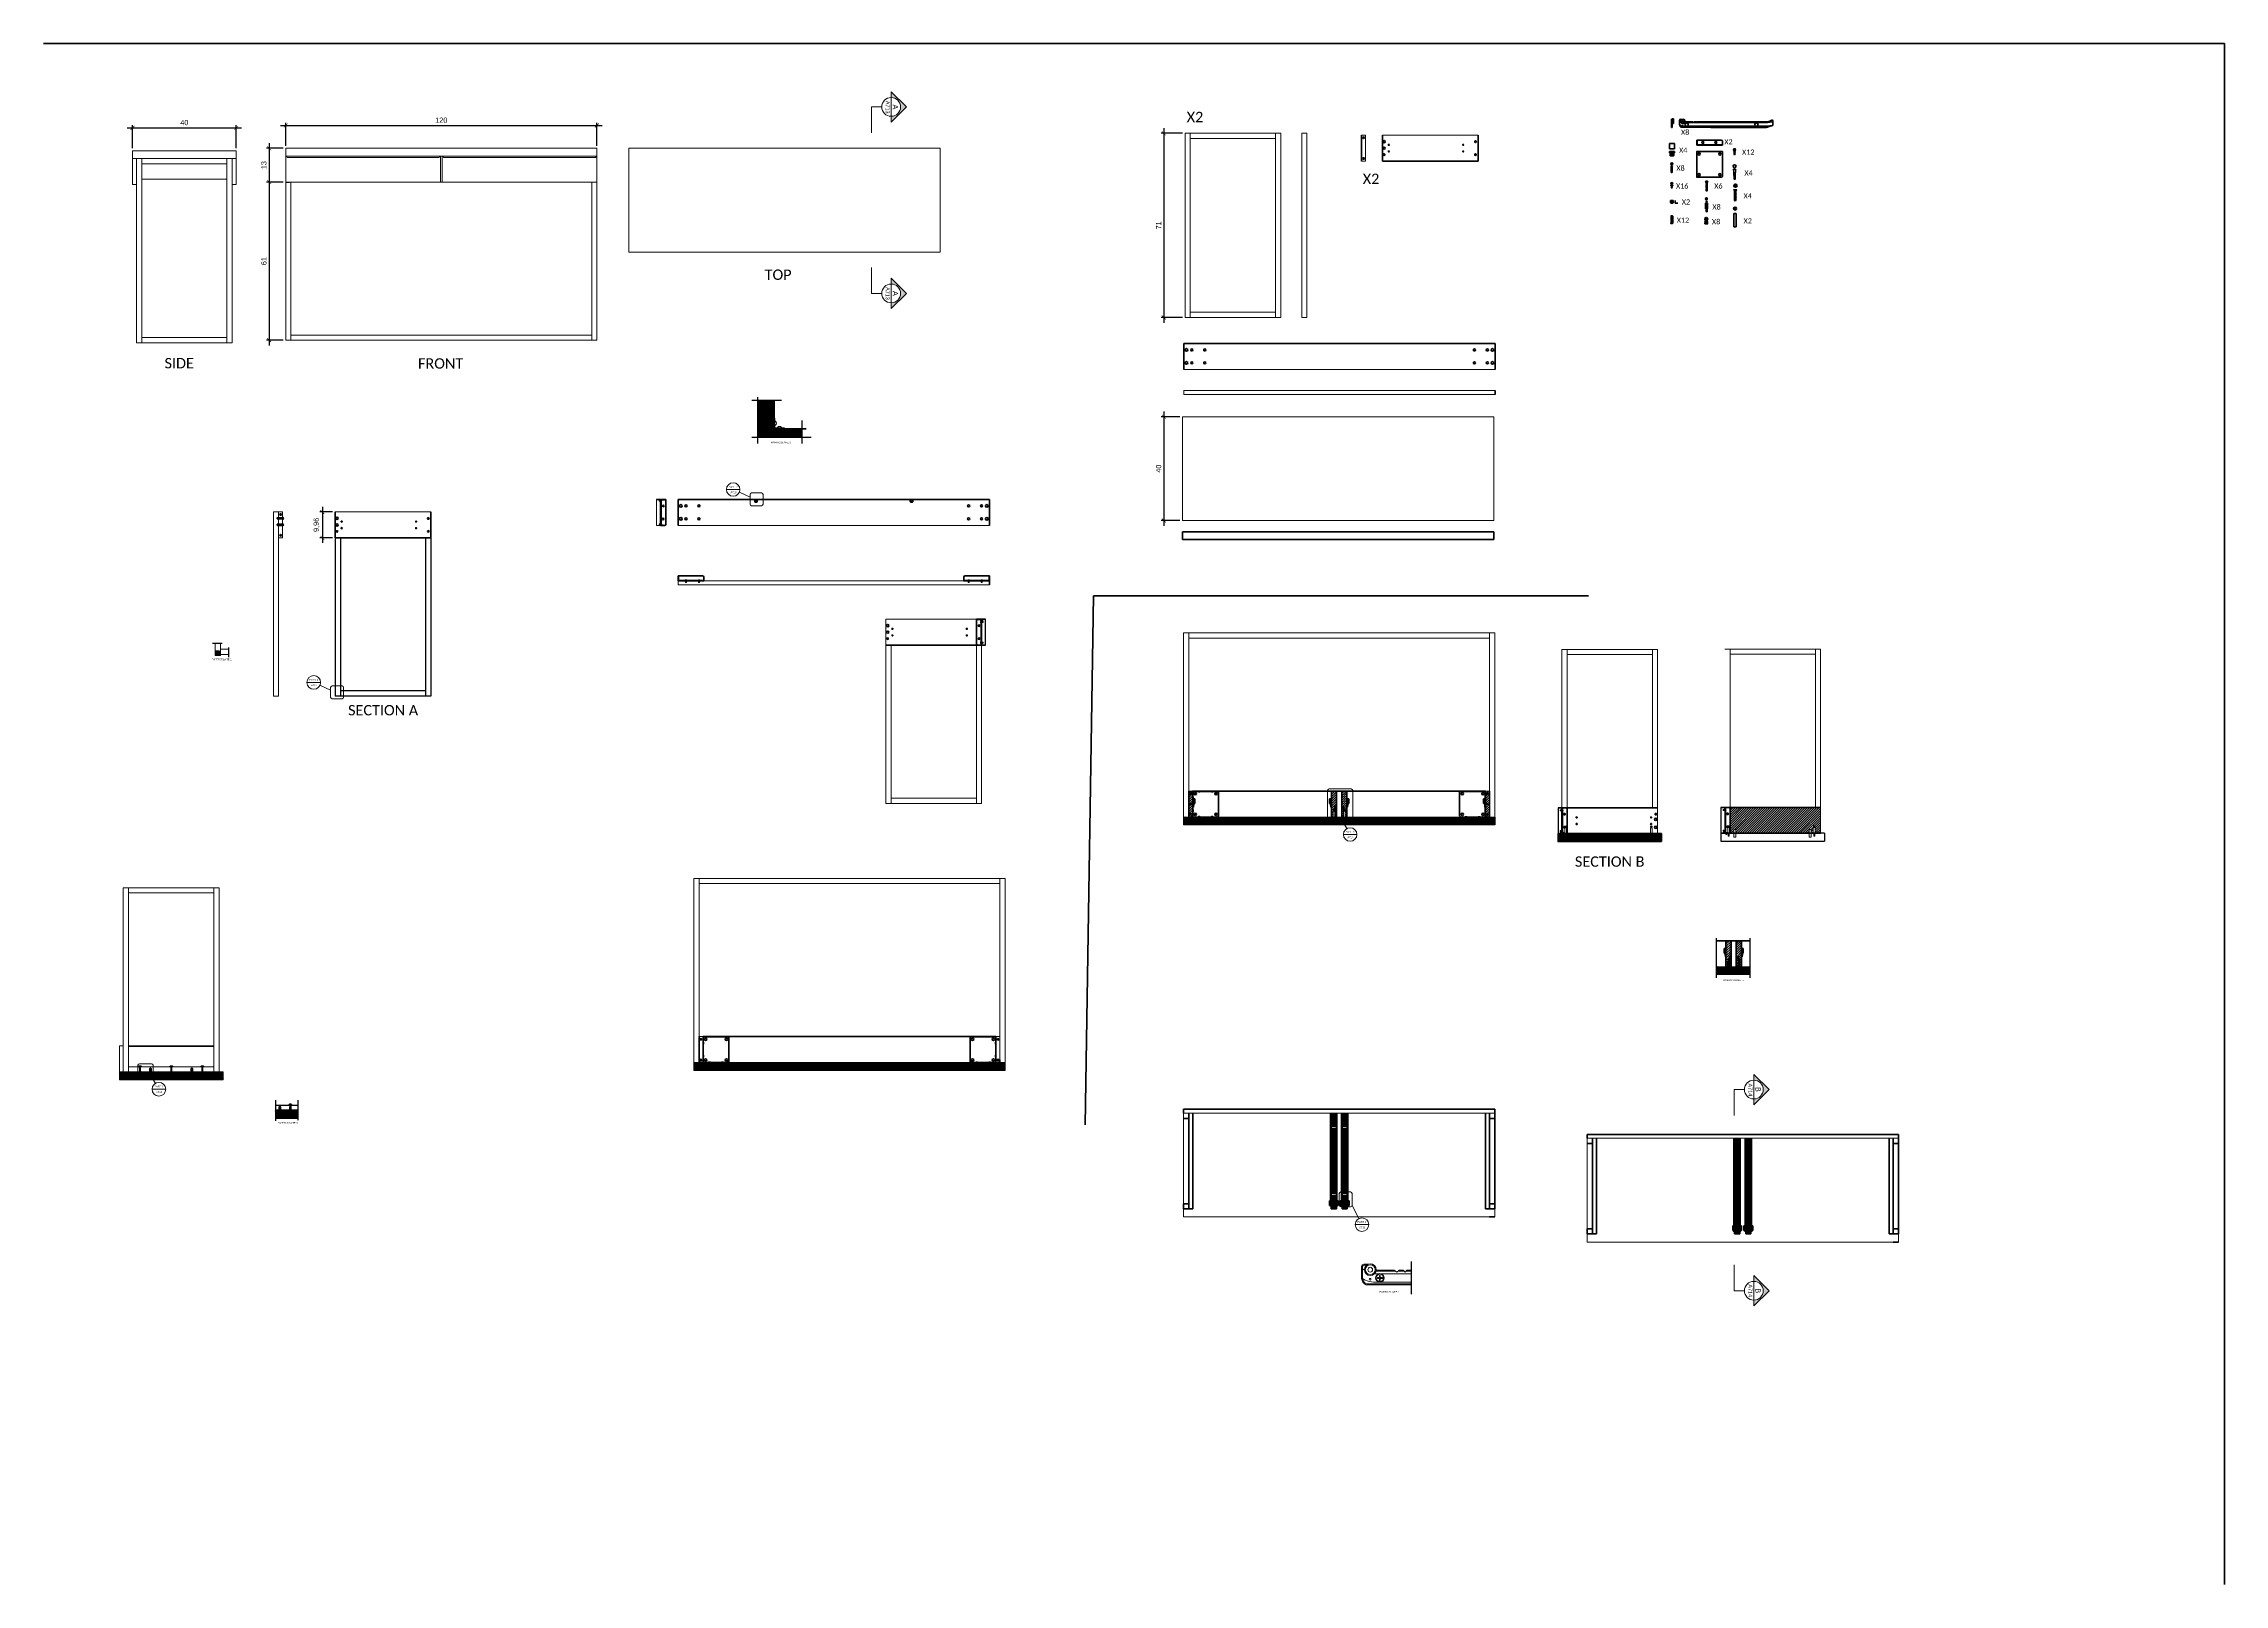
# Model space of a CAD drawing. Header units: centimetres. Extents: x 1319 to 4062, y 3050 to 4081.
# Drawn here: x 3221 to 4062, y 3487 to 4081 of the extents above; entities that cross this region are included whole.
import ezdxf
from ezdxf.enums import TextEntityAlignment as Align

# ---------------------------------------------------------------- set-up
doc = ezdxf.new("R2010")
doc.units = ezdxf.units.CM
doc.linetypes.add('ACAD_ISO03W100', pattern=[30, 12, -18])
doc.linetypes.add('CENTER2', pattern=[1.125, 0.75, -0.125, 0.125, -0.125])
doc.layers.get('0').update_dxf_attribs({"color": 3})
for name, color, linetype, lineweight in [('A-ANNO-DIMS', 8, 'Continuous', 9), ('A-ANNO-SYMB', 3, 'Continuous', 18), ('A-FURN', 3, 'Continuous', 20), ('A-SECT C-MCUT', 9, 'Continuous', 25), ('A-WALL-STUD', 9, 'Continuous', 5), ('QUOTE', 8, 'Continuous', 18), ('sezioni', 2, 'Continuous', 25)]:
    doc.layers.add(name, color=color, linetype=linetype, lineweight=lineweight)
for name, color, linetype in [('G-ANNO-TEXT', 3, 'Continuous'), ('linee di prosp', 6, 'Continuous'), ('mobili', 3, 'Continuous'), ('viti', 3, 'Continuous'), ('viti e cerniere', 3, 'Continuous')]:
    doc.layers.add(name, color=color, linetype=linetype)
doc.styles.add('ARIAL', font='arial.ttf')
doc.styles.get("Standard").update_dxf_attribs({"font": 'arial.ttf'})
doc.styles.add('stile2', font='calibril.ttf', dxfattribs={"height": 0.5})
doc.dimstyles.new('giulia', dxfattribs={"dimtxt": 2, "dimasz": 1.5, "dimexe": 1, "dimexo": 1, "dimgap": 1, "dimtad": 1, "dimtxsty": 'Standard', "dimblk": 'ARCHTICK', "dimcen": 2.5, "dimdle": 2, "dimadec": 0, "dimazin": 0, "dimtfac": 1, "dimtmove": 0, "dimatfit": 3, "dimldrblk": 'ARCHTICK', "dimfxl": 1, "dimarcsym": 0})
pattern_1 = [(45, (155.64946, -88.34793), (-0.224506403, 0.224506403), [])]

# ---------------------------------------------------------------- blocks, each defined once
blk = doc.blocks.new('101350')
for p, q in [((40.13, 267.87), (40.13, 267.33)), ((40.15, 267.91), (40.27, 267.99)), ((40.15, 267.28), (40.27, 267.21)), ((40.28, 267.2), (40.28, 268)), ((40.29, 268), (42.96, 268)), ((40.29, 267.2), (42.96, 267.2)), ((40.38, 267.87), (42.88, 267.87)), ((40.38, 267.75), (42.88, 267.75)), ((40.38, 267.6), (42.88, 267.6)), ((40.38, 267.45), (42.88, 267.45)), ((40.38, 267.32), (42.88, 267.32)), ((42.98, 268), (42.98, 267.2)), ((43.11, 267.91), (42.99, 267.99)), ((43.11, 267.28), (42.99, 267.21)), ((43.13, 267.87), (43.13, 267.33))]:
    blk.add_line(p, q)
for centre, start, end in [((40.18, 267.87), 123.69007, 180), ((40.18, 267.33), 180, 236.30993), ((40.29, 267.95), 90, 123.69007), ((40.29, 267.25), 236.30993, 270), ((42.96, 267.95), 56.30993, 90), ((42.96, 267.25), 270, 303.69007), ((43.08, 267.87), 0, 56.30993), ((43.08, 267.33), 303.69007, 0)]:
    blk.add_arc(centre, 0.05, start, end)
blk = doc.blocks.new('*U8')
blk.add_lwpolyline([(0, 0), (0, 0.1), (0.05, 0), (0.12, -0.4), (0.12, -0.5), (0.07, -0.4), (0, 0)])
blk = doc.blocks.new('*U9')
at = {"color": 0, "linetype": 'ByBlock', "lineweight": -2, "transparency": 16777216}
for p in [(42.38, 270.66), (42.6, 270.66), (42.81, 270.66), (43.03, 270.66), (43.24, 270.66)]:
    blk.add_blockref('*U8', p, dxfattribs=at)
blk = doc.blocks.new('118331')
for p, q in [((40.13, 264.93), (40.13, 264.33)), ((40.13, 264.93), (40.33, 264.93)), ((40.13, 264.33), (40.33, 264.33)), ((40.33, 264.93), (40.33, 264.33)), ((40.73, 264.83), (40.33, 264.83)), ((40.73, 264.43), (40.33, 264.43)), ((40.73, 264.98), (40.73, 264.28)), ((40.73, 264.98), (42.98, 264.98)), ((40.73, 264.8), (40.73, 264.45)), ((42.98, 264.28), (40.73, 264.28)), ((40.83, 264.98), (40.83, 264.68)), ((40.83, 264.93), (42.93, 264.93)), ((40.83, 264.68), (42.93, 264.68)), ((40.83, 264.58), (40.83, 264.28)), ((40.83, 264.58), (42.93, 264.58)), ((40.83, 264.33), (42.93, 264.33)), ((42.93, 264.98), (42.93, 264.68)), ((42.93, 264.58), (42.93, 264.28)), ((42.98, 264.98), (42.98, 264.28)), ((42.98, 264.83), (43.07, 264.83)), ((43.14, 264.43), (42.98, 264.43)), ((43.12, 264.83), (43.28, 264.83)), ((43.35, 264.43), (43.19, 264.43)), ((43.33, 264.83), (43.5, 264.83)), ((43.57, 264.43), (43.4, 264.43)), ((43.55, 264.83), (43.72, 264.83)), ((43.79, 264.43), (43.62, 264.43)), ((43.77, 264.83), (43.93, 264.83)), ((44, 264.43), (43.84, 264.43)), ((43.98, 264.83), (44.08, 264.83)), ((44.08, 264.43), (44.05, 264.43)), ((44.13, 264.78), (44.13, 264.48))]:
    blk.add_line(p, q)
for centre, start, end in [((44.08, 264.78), 360, 90), ((44.08, 264.48), 270, 0)]:
    blk.add_arc(centre, 0.05, start, end)
blk.add_blockref('*U9', (0.69, -5.83))
blk = doc.blocks.new('*U56')
blk.add_lwpolyline([(0, 0), (0, 0.15), (0.08, 0), (0.19, -0.62), (0.18, -0.77), (0.11, -0.62), (0, 0)])
blk = doc.blocks.new('*U57')
at = {"layer": 'viti', "color": 0, "linetype": 'ByBlock', "lineweight": -2, "transparency": 16777216}
for p in [(65.23, 416.62), (65.58, 416.62), (65.94, 416.62), (66.29, 416.62)]:
    blk.add_blockref('*U56', p, dxfattribs=at)
blk = doc.blocks.new('*U58')
blk.add_lwpolyline([(0, 0), (0, 0.15), (0.08, 0), (0.19, -0.62), (0.18, -0.77), (0.11, -0.62), (0, 0)])
blk = doc.blocks.new('*U59')
at = {"layer": 'viti', "color": 0, "linetype": 'ByBlock', "lineweight": -2, "transparency": 16777216}
for p in [(65.23, 416.62), (65.58, 416.62), (65.94, 416.62), (66.29, 416.62)]:
    blk.add_blockref('*U58', p, dxfattribs=at)
blk = doc.blocks.new('*U23')
blk.add_lwpolyline([(0, 0), (0, 0.1), (0.05, 0), (0.12, -0.4), (0.12, -0.5), (0.07, -0.4), (0, 0)])
blk = doc.blocks.new('*U24')
at = {"color": 0, "linetype": 'ByBlock', "lineweight": -2, "transparency": 16777216}
for p in [(42.38, 270.66), (42.58, 270.66), (42.78, 270.66), (42.98, 270.66), (43.18, 270.66), (43.38, 270.66)]:
    blk.add_blockref('*U23', p, dxfattribs=at)
blk = doc.blocks.new('100349')
for p, q in [((40.13, 246.79), (40.25, 246.63)), ((40.13, 246.79), (40.13, 245.99)), ((40.25, 246.14), (40.13, 245.99)), ((40.41, 246.19), (40.38, 246.19)), ((40.54, 246.59), (40.39, 246.59)), ((40.61, 246.19), (40.46, 246.19)), ((40.74, 246.59), (40.59, 246.59)), ((40.81, 246.19), (40.66, 246.19)), ((40.94, 246.59), (40.79, 246.59)), ((41.01, 246.19), (40.86, 246.19)), ((41.14, 246.59), (40.99, 246.59)), ((41.21, 246.19), (41.06, 246.19)), ((41.34, 246.59), (41.19, 246.59)), ((41.41, 246.19), (41.26, 246.19)), ((41.46, 246.59), (41.39, 246.59)), ((41.46, 246.19), (41.46, 246.19)), ((41.51, 246.55), (41.49, 246.57)), ((41.49, 246.2), (41.51, 246.22)), ((41.53, 246.52), (41.53, 246.26))]:
    blk.add_line(p, q)
for centre, radius, start, end in [((40.38, 246.79), 0.2, 230.24315, 257.66039), ((40.38, 245.99), 0.2, 90, 129.75685), ((41.46, 246.54), 0.05, 45, 90), ((41.46, 246.24), 0.05, 270, 315), ((41.48, 246.52), 0.05, 0, 45), ((41.48, 246.26), 0.05, 315, 0)]:
    blk.add_arc(centre, radius, start, end)
blk.add_blockref('*U24', (-2.04, -24.07))
blk = doc.blocks.new('*U10')
for points in [[(0.1, 0.05), (0.1, -0.2)], [(0.12, -0.2), (0.12, 0.05), (0.1, 0.05)], [(0.1, -0.3), (0.1, -0.55), (0.12, -0.55), (0.12, -0.3)]]:
    blk.add_lwpolyline(points)
blk = doc.blocks.new('*U11')
at = {"color": 0, "linetype": 'ByBlock', "lineweight": -2, "transparency": 16777216}
for p in [(41.43, 258.59), (41.62, 258.59), (41.81, 258.59), (42.01, 258.59), (42.2, 258.59), (42.39, 258.59), (42.59, 258.59), (42.78, 258.59), (42.97, 258.59), (43.16, 258.59), (43.36, 258.59), (43.55, 258.59), (43.74, 258.59)]:
    blk.add_blockref('*U10', p, dxfattribs=at)
blk = doc.blocks.new('110519')
for p, q in [((40.43, 258.99), (40.43, 257.69)), ((40.43, 258.64), (41.48, 258.64)), ((41.48, 258.04), (40.43, 258.04)), ((41.53, 258.59), (41.53, 258.09)), ((41.53, 258.59), (41.63, 258.59)), ((41.53, 258.39), (43.97, 258.39)), ((41.53, 258.34), (43.94, 258.34)), ((41.53, 258.29), (43.97, 258.29)), ((41.63, 258.09), (41.53, 258.09)), ((41.65, 258.59), (41.83, 258.58)), ((41.83, 258.1), (41.65, 258.09)), ((41.85, 258.58), (42.02, 258.58)), ((42.02, 258.1), (41.85, 258.1)), ((42.04, 258.58), (42.21, 258.58)), ((42.21, 258.1), (42.04, 258.1)), ((42.23, 258.58), (42.4, 258.57)), ((42.6, 258.11), (42.23, 258.1)), ((42.42, 258.57), (42.6, 258.57)), ((42.62, 258.57), (42.79, 258.56)), ((42.79, 258.12), (42.62, 258.11)), ((42.81, 258.56), (42.98, 258.56)), ((42.98, 258.12), (42.81, 258.12)), ((43, 258.56), (43.18, 258.56)), ((43.18, 258.12), (43, 258.12)), ((43.2, 258.56), (43.37, 258.55)), ((43.37, 258.13), (43.2, 258.12)), ((43.39, 258.55), (43.56, 258.55)), ((43.56, 258.13), (43.39, 258.13)), ((43.58, 258.55), (43.95, 258.54)), ((43.75, 258.14), (43.58, 258.13)), ((43.95, 258.14), (43.77, 258.14)), ((43.95, 258.35), (43.97, 258.39)), ((43.95, 258.33), (43.97, 258.29)), ((43.97, 258.54), (43.99, 258.54)), ((43.99, 258.14), (43.97, 258.14))]:
    blk.add_line(p, q)
for centre, radius, start, end in [((40.98, 258.34), 0.852, 130.29997, 229.70003), ((41.48, 258.59), 0.05, 0, 90), ((41.48, 258.09), 0.05, 270, 0), ((43.93, 258.38), 0.0425, 283.09509, 304.29611), ((43.93, 258.3), 0.0425, 55.70389, 76.90491), ((43.99, 258.44), 0.1, 41.81031, 90), ((43.99, 258.24), 0.1, 270, 318.18969), ((43.88, 258.34), 0.25, 318.18969, 41.81031)]:
    blk.add_arc(centre, radius, start, end)
blk.add_blockref('*U11', (0.1, 0))
blk = doc.blocks.new('_ArchTick')
at = {"color": 0, "linetype": 'ByBlock', "const_width": 0.15}
blk.add_lwpolyline([(-0.5, -0.5), (0.5, 0.5)], dxfattribs=at)
blk = doc.blocks.new('*D135')
at = {"layer": 'A-ANNO-DIMS', "color": 0, "lineweight": -2, "transparency": 16777216}
for p, q in [((3312.17, 4049.94), (3436.17, 4049.94)), ((3314.17, 4042.12), (3314.17, 4050.94)), ((3434.17, 4042.12), (3434.17, 4050.94))]:
    blk.add_line(p, q, dxfattribs=at)
at = {"layer": 'Defpoints', "color": 0, "lineweight": 100, "transparency": 16777216}
for p in [(3434.17, 4049.94), (3314.17, 4041.12), (3434.17, 4041.12)]:
    blk.add_point(p, dxfattribs=at)
at = {"layer": 'A-ANNO-DIMS', "color": 0, "lineweight": -2, "transparency": 16777216, "xscale": 1.5, "yscale": 1.5, "zscale": 1.5, "rotation": 180}
blk.add_blockref('_ArchTick', (3314.17, 4049.94), dxfattribs=at)
at = {"layer": 'A-ANNO-DIMS', "color": 0, "lineweight": -2, "transparency": 16777216, "xscale": 1.5, "yscale": 1.5, "zscale": 1.5}
blk.add_blockref('_ArchTick', (3434.17, 4049.94), dxfattribs=at)
at = {"layer": 'A-ANNO-DIMS', "color": 0, "lineweight": 100, "transparency": 16777216, "insert": (3374.17, 4051.96), "char_height": 2, "attachment_point": 5}
blk.add_mtext('120', dxfattribs=at)
blk = doc.blocks.new('*D136')
at = {"layer": 'A-ANNO-DIMS', "color": 0, "lineweight": -2, "transparency": 16777216}
for p, q in [((3313.17, 4041.12), (3306.78, 4041.12)), ((3307.78, 4043.12), (3307.78, 4026.12)), ((3313.17, 4028.12), (3306.78, 4028.12))]:
    blk.add_line(p, q, dxfattribs=at)
at = {"layer": 'Defpoints', "color": 0, "lineweight": 100, "transparency": 16777216}
for p in [(3314.17, 4041.12), (3307.78, 4028.12), (3314.17, 4028.12)]:
    blk.add_point(p, dxfattribs=at)
at = {"layer": 'A-ANNO-DIMS', "color": 0, "lineweight": -2, "transparency": 16777216, "xscale": 1.5, "yscale": 1.5, "zscale": 1.5}
for p, rotation in [((3307.78, 4041.12), 90), ((3307.78, 4028.12), 270)]:
    blk.add_blockref('_ArchTick', p, dxfattribs=dict(at, rotation=rotation))
at = {"layer": 'A-ANNO-DIMS', "color": 0, "lineweight": 100, "transparency": 16777216, "insert": (3305.75, 4034.62), "char_height": 2, "attachment_point": 5, "rotation": 90}
blk.add_mtext('13', dxfattribs=at)
blk = doc.blocks.new('*D137')
at = {"layer": 'A-ANNO-DIMS', "color": 0, "lineweight": -2, "transparency": 16777216}
for p, q in [((3307.78, 4030.12), (3307.78, 3965.12)), ((3313.17, 4028.12), (3306.78, 4028.12)), ((3313.17, 3967.12), (3306.78, 3967.12))]:
    blk.add_line(p, q, dxfattribs=at)
at = {"layer": 'Defpoints', "color": 0, "lineweight": 100, "transparency": 16777216}
for p in [(3314.17, 4028.12), (3307.78, 3967.12), (3314.17, 3967.12)]:
    blk.add_point(p, dxfattribs=at)
at = {"layer": 'A-ANNO-DIMS', "color": 0, "lineweight": -2, "transparency": 16777216, "xscale": 1.5, "yscale": 1.5, "zscale": 1.5}
for p, rotation in [((3307.78, 4028.12), 90), ((3307.78, 3967.12), 270)]:
    blk.add_blockref('_ArchTick', p, dxfattribs=dict(at, rotation=rotation))
at = {"layer": 'A-ANNO-DIMS', "color": 0, "lineweight": 100, "transparency": 16777216, "insert": (3305.76, 3997.62), "char_height": 2, "attachment_point": 5, "rotation": 90}
blk.add_mtext('61', dxfattribs=at)
blk = doc.blocks.new('*D138')
at = {"layer": 'A-ANNO-DIMS', "color": 0, "lineweight": -2, "transparency": 16777216}
for p, q in [((3253.07, 4048.99), (3297.07, 4048.99)), ((3255.07, 4041.16), (3255.07, 4049.99)), ((3295.07, 4041.16), (3295.07, 4049.99))]:
    blk.add_line(p, q, dxfattribs=at)
at = {"layer": 'Defpoints', "color": 0, "lineweight": 100, "transparency": 16777216}
for p in [(3295.07, 4048.99), (3255.07, 4040.16), (3295.07, 4040.16)]:
    blk.add_point(p, dxfattribs=at)
at = {"layer": 'A-ANNO-DIMS', "color": 0, "lineweight": -2, "transparency": 16777216, "xscale": 1.5, "yscale": 1.5, "zscale": 1.5, "rotation": 180}
blk.add_blockref('_ArchTick', (3255.07, 4048.99), dxfattribs=at)
at = {"layer": 'A-ANNO-DIMS', "color": 0, "lineweight": -2, "transparency": 16777216, "xscale": 1.5, "yscale": 1.5, "zscale": 1.5}
blk.add_blockref('_ArchTick', (3295.07, 4048.99), dxfattribs=at)
at = {"layer": 'A-ANNO-DIMS', "color": 0, "lineweight": 100, "transparency": 16777216, "insert": (3275.07, 4051.01), "char_height": 2, "attachment_point": 5}
blk.add_mtext('40', dxfattribs=at)
blk = doc.blocks.new('SYMBOL')
at = {"layer": 'A-ANNO-SYMB', "linetype": 'Continuous', "lineweight": 20}
h = blk.add_hatch(color=256, dxfattribs=at)
h.dxf.hatch_style = 1
h.paths.add_polyline_path([(11.206, 4.948), (11.316, 4.948, -1), (11.678, 4.948), (11.788, 4.948), (11.497, 5.241)])
at = {"linetype": 'Continuous', "lineweight": 20}
blk.add_line((11.316, 4.948), (11.678, 4.948), dxfattribs=at)
at = {"layer": 'A-ANNO-SYMB', "linetype": 'Continuous', "lineweight": 20}
for p, q in [((11.206, 4.948), (11.497, 5.241)), ((11.788, 4.948), (11.497, 5.241)), ((11.316, 4.948), (11.206, 4.948)), ((11.678, 4.948), (11.788, 4.948))]:
    blk.add_line(p, q, dxfattribs=at)
blk.add_circle((11.497, 4.948), 0.181, dxfattribs=at)
for tag, p in [('TAVOLA', (11.497, 5.08)), ('SEZIONE', (11.497, 4.918))]:
    blk.add_attdef(tag, text='', height=0.1, dxfattribs=at).set_placement(p, align=Align.TOP_CENTER)
blk = doc.blocks.new('*D181')
at = {"layer": 'A-ANNO-DIMS', "color": 0, "lineweight": -2, "transparency": 16777216}
for p, q in [((3659.98, 4046.89), (3651.82, 4046.89)), ((3652.82, 4048.89), (3652.82, 3973.89)), ((3659.98, 3975.89), (3651.82, 3975.89))]:
    blk.add_line(p, q, dxfattribs=at)
at = {"layer": 'Defpoints', "color": 0, "lineweight": 100, "transparency": 16777216}
for p in [(3660.98, 4046.89), (3652.82, 3975.89), (3660.98, 3975.89)]:
    blk.add_point(p, dxfattribs=at)
at = {"layer": 'A-ANNO-DIMS', "color": 0, "lineweight": -2, "transparency": 16777216, "xscale": 1.5, "yscale": 1.5, "zscale": 1.5}
for p, rotation in [((3652.82, 4046.89), 90), ((3652.82, 3975.89), 270)]:
    blk.add_blockref('_ArchTick', p, dxfattribs=dict(at, rotation=rotation))
at = {"layer": 'A-ANNO-DIMS', "color": 0, "lineweight": 100, "transparency": 16777216, "insert": (3650.81, 4011.39), "char_height": 2, "attachment_point": 5, "rotation": 90}
blk.add_mtext('71', dxfattribs=at)
blk = doc.blocks.new('*D182')
at = {"layer": 'A-ANNO-DIMS', "color": 0, "lineweight": -2, "transparency": 16777216}
for p, q in [((3659.03, 3937.62), (3651.82, 3937.62)), ((3652.82, 3939.62), (3652.82, 3895.62)), ((3659.03, 3897.62), (3651.82, 3897.62))]:
    blk.add_line(p, q, dxfattribs=at)
at = {"layer": 'Defpoints', "color": 0, "lineweight": 100, "transparency": 16777216}
for p in [(3660.03, 3937.62), (3652.82, 3897.62), (3660.03, 3897.62)]:
    blk.add_point(p, dxfattribs=at)
at = {"layer": 'A-ANNO-DIMS', "color": 0, "lineweight": -2, "transparency": 16777216, "xscale": 1.5, "yscale": 1.5, "zscale": 1.5}
for p, rotation in [((3652.82, 3937.62), 90), ((3652.82, 3897.62), 270)]:
    blk.add_blockref('_ArchTick', p, dxfattribs=dict(at, rotation=rotation))
at = {"layer": 'A-ANNO-DIMS', "color": 0, "lineweight": 100, "transparency": 16777216, "insert": (3650.8, 3917.62), "char_height": 2, "attachment_point": 5, "rotation": 90}
blk.add_mtext('40', dxfattribs=at)
blk = doc.blocks.new('*D186')
at = {"layer": 'A-ANNO-DIMS', "color": 0, "lineweight": -2, "transparency": 16777216}
for p, q in [((3328.29, 3902.91), (3328.29, 3888.95)), ((3332.23, 3900.91), (3327.29, 3900.91)), ((3332.23, 3890.95), (3327.29, 3890.95))]:
    blk.add_line(p, q, dxfattribs=at)
at = {"layer": 'Defpoints', "color": 0, "lineweight": 100, "transparency": 16777216}
for p in [(3333.23, 3900.91), (3328.29, 3890.95), (3333.23, 3890.95)]:
    blk.add_point(p, dxfattribs=at)
at = {"layer": 'A-ANNO-DIMS', "color": 0, "lineweight": -2, "transparency": 16777216, "xscale": 1.5, "yscale": 1.5, "zscale": 1.5}
for p, rotation in [((3328.29, 3900.91), 90), ((3328.29, 3890.95), 270)]:
    blk.add_blockref('_ArchTick', p, dxfattribs=dict(at, rotation=rotation))
at = {"layer": 'A-ANNO-DIMS', "color": 0, "lineweight": 100, "transparency": 16777216, "insert": (3326.09, 3895.93), "char_height": 2, "attachment_point": 5, "rotation": 90}
blk.add_mtext('9,96', dxfattribs=at)
blk = doc.blocks.new('tassello')
at = {"layer": 'viti e cerniere', "linetype": 'ByBlock', "lineweight": 100}
for p, q in [((0, 0.5), (0.2, 0.7)), ((0, 0.5), (0, 0.2)), ((0.2, 0), (0, 0.2)), ((0.2, 0.7), (3.7, 0.7)), ((0.2, 0.7), (0.2, 0)), ((0.2, 0.7), (0.2, 0.5)), ((0.2, 0.5), (0.7, 0.5)), ((0.2, 0.3), (0.9, 0.3)), ((0.9, 0.2), (0.2, 0.2)), ((0.7, 0.5), (3.7, 0.5)), ((0.9, 0.3), (0.9, 0.3)), ((0.9, 0.3), (3.7, 0.3)), ((0.9, 0.2), (3.7, 0.2)), ((3.9, 0.5), (3.7, 0.7)), ((3.7, 0.7), (3.7, 0)), ((3.7, 0), (3.9, 0.2)), ((3.9, 0.5), (3.9, 0.2)), ((3.7, 0), (0.2, 0))]:
    blk.add_line(p, q, dxfattribs=at)
blk = doc.blocks.new('*U218')
blk.add_lwpolyline([(0, 0), (0, 0.1), (0.05, 0), (0.12, -0.4), (0.12, -0.5), (0.07, -0.4), (0, 0)])
blk = doc.blocks.new('*U219')
at = {"layer": 'A-FURN', "color": 0, "linetype": 'ByBlock', "lineweight": -2, "transparency": 16777216}
for p in [(42.38, 270.66), (42.6, 270.66), (42.81, 270.66), (43.03, 270.66), (43.24, 270.66)]:
    blk.add_blockref('*U218', p, dxfattribs=at)
blk = doc.blocks.new('*U221')
blk.add_lwpolyline([(0, 0), (0, 0.1), (0.05, 0), (0.12, -0.4), (0.12, -0.5), (0.07, -0.4), (0, 0)])
blk = doc.blocks.new('*U222')
at = {"layer": 'A-FURN', "color": 0, "linetype": 'ByBlock', "lineweight": -2, "transparency": 16777216}
for p in [(42.38, 270.66), (42.6, 270.66), (42.81, 270.66), (43.03, 270.66), (43.24, 270.66)]:
    blk.add_blockref('*U221', p, dxfattribs=at)

msp = doc.modelspace()

# ---------------------------------------------------------------- hatches: boundary and pattern name
at = {"layer": 'A-WALL-STUD', "lineweight": 100}
h = msp.add_hatch(dxfattribs=at)
h.set_pattern_fill('ANSI31', color=256, scale=0.1)
h.paths.add_polyline_path([(3502.499, 3943.969), (3496.095, 3943.969), (3496.095, 3933.02), (3502.499, 3933.02), (3502.499, 3934.58), (3502.479, 3934.585), (3502.446, 3934.607), (3502.398, 3934.667), (3502.375, 3934.703), (3502.352, 3934.656), (3502.344, 3934.628), (3502.315, 3934.588), (3502.253, 3934.575), (3502.207, 3934.585), (3502.174, 3934.607), (3502.126, 3934.667), (3502.103, 3934.703), (3502.08, 3934.654), (3502.072, 3934.626), (3502.043, 3934.587), (3501.981, 3934.573), (3501.935, 3934.583), (3501.902, 3934.605), (3501.854, 3934.665), (3501.831, 3934.702), (3501.809, 3934.656), (3501.801, 3934.628), (3501.771, 3934.588), (3501.71, 3934.575), (3501.664, 3934.585), (3501.631, 3934.607), (3501.583, 3934.667), (3501.541, 3934.733), (3501.237, 3934.733), (3501.2, 3934.811), (3501.181, 3934.915), (3501.168, 3935.002), (3501.164, 3935.087), (3501.164, 3935.16), (3501.175, 3935.272), (3501.189, 3935.355), (3501.202, 3935.4), (3501.227, 3935.477), (3501.377, 3935.477), (3501.387, 3935.519), (3501.427, 3935.553), (3501.503, 3935.57), (3501.561, 3935.552), (3501.601, 3935.523), (3501.644, 3935.483), (3501.679, 3935.542), (3501.736, 3935.563), (3501.792, 3935.563), (3501.833, 3935.55), (3501.873, 3935.522), (3501.92, 3935.477), (3501.93, 3935.519), (3501.97, 3935.553), (3502.046, 3935.57), (3502.105, 3935.552), (3502.145, 3935.523), (3502.187, 3935.483), (3502.223, 3935.543), (3502.28, 3935.565), (3502.336, 3935.565), (3502.376, 3935.552), (3502.416, 3935.523), (3502.464, 3935.478), (3502.483, 3935.519), (3502.499, 3935.561), (3502.499, 3937.02)])
h.paths.add_polyline_path([(3513.253, 3933.02), (3506.499, 3933.02), (3505.14, 3933.02), (3505.135, 3933), (3505.113, 3932.967), (3505.053, 3932.919), (3505.017, 3932.896), (3505.064, 3932.873), (3505.092, 3932.865), (3505.131, 3932.836), (3505.145, 3932.774), (3505.135, 3932.728), (3505.113, 3932.695), (3505.053, 3932.647), (3505.017, 3932.624), (3505.066, 3932.601), (3505.094, 3932.593), (3505.133, 3932.564), (3505.147, 3932.502), (3505.137, 3932.456), (3505.115, 3932.423), (3505.055, 3932.375), (3505.018, 3932.352), (3505.064, 3932.33), (3505.092, 3932.322), (3505.131, 3932.292), (3505.145, 3932.231), (3505.135, 3932.185), (3505.113, 3932.152), (3505.053, 3932.104), (3504.987, 3932.062), (3504.987, 3931.758), (3504.909, 3931.721), (3504.805, 3931.702), (3504.718, 3931.689), (3504.633, 3931.685), (3504.559, 3931.685), (3504.448, 3931.696), (3504.365, 3931.71), (3504.32, 3931.723), (3504.243, 3931.748), (3504.243, 3931.898), (3504.201, 3931.908), (3504.167, 3931.948), (3504.15, 3932.024), (3504.168, 3932.083), (3504.197, 3932.122), (3504.237, 3932.165), (3504.178, 3932.2), (3504.157, 3932.257), (3504.157, 3932.313), (3504.17, 3932.354), (3504.198, 3932.394), (3504.243, 3932.441), (3504.201, 3932.451), (3504.167, 3932.492), (3504.15, 3932.567), (3504.168, 3932.626), (3504.197, 3932.666), (3504.237, 3932.708), (3504.177, 3932.744), (3504.155, 3932.801), (3504.155, 3932.857), (3504.168, 3932.897), (3504.197, 3932.937), (3504.242, 3932.985), (3504.201, 3933.004), (3504.159, 3933.02), (3502.499, 3933.02), (3496.095, 3933.02), (3496.095, 3929.76), (3513.253, 3929.76)])
h = msp.add_hatch(dxfattribs=at)
h.set_pattern_fill('ANSI31', color=256, scale=0.2)
h.paths.add_polyline_path([(3906.064, 3786.991), (3870.664, 3786.991, -0.4142136), (3871.164, 3786.491), (3871.164, 3777.03), (3872.564, 3777.03), (3872.564, 3778.38), (3872.664, 3778.53), (3873.264, 3778.53), (3873.364, 3778.38), (3873.364, 3777.03), (3901.685, 3777.03), (3901.685, 3778.38), (3901.785, 3778.53), (3902.385, 3778.53), (3902.485, 3778.38), (3902.485, 3777.03), (3903.264, 3777.03), (3903.264, 3779.28), (3903.414, 3779.68), (3903.314, 3779.68), (3903.314, 3779.88), (3903.914, 3779.88), (3903.914, 3779.68), (3903.814, 3779.28), (3903.964, 3779.28), (3903.964, 3779.18), (3903.964, 3777.03), (3906.064, 3777.03)])
h = msp.add_hatch(dxfattribs=at)
h.set_pattern_fill('ANSI31', color=256, scale=0.1)
h.paths.add_polyline_path([(3257.831, 3683.606), (3257.678, 3683.737), (3257.795, 3683.737), (3257.795, 3683.895), (3257.678, 3684.017), (3257.795, 3684.017), (3257.795, 3684.175), (3257.678, 3684.298), (3257.795, 3684.298), (3257.795, 3684.456), (3257.678, 3684.578), (3257.795, 3684.578), (3257.795, 3684.736), (3257.678, 3684.858), (3257.795, 3684.858), (3257.795, 3685.016), (3257.765, 3685.046), (3250.037, 3685.046), (3250.037, 3682.046), (3290.037, 3682.046), (3290.037, 3685.046), (3282.179, 3685.046), (3282.179, 3685.035), (3282.296, 3684.913), (3282.179, 3684.913), (3282.179, 3684.755), (3282.296, 3684.633), (3282.179, 3684.633), (3282.179, 3684.474), (3282.296, 3684.352), (3282.179, 3684.352), (3282.179, 3684.194), (3282.296, 3684.072), (3282.179, 3684.072), (3282.179, 3683.914), (3282.296, 3683.792), (3282.179, 3683.792), (3282.179, 3683.669), (3281.987, 3683.336), (3281.831, 3683.606), (3281.678, 3683.737), (3281.795, 3683.737), (3281.795, 3683.895), (3281.678, 3684.017), (3281.795, 3684.017), (3281.795, 3684.175), (3281.678, 3684.298), (3281.795, 3684.298), (3281.795, 3684.456), (3281.678, 3684.578), (3281.795, 3684.578), (3281.795, 3684.736), (3281.678, 3684.858), (3281.795, 3684.858), (3281.795, 3685.016), (3281.765, 3685.046), (3278.237, 3685.046), (3278.237, 3683.817), (3278.105, 3683.671), (3277.869, 3683.671), (3277.745, 3683.817), (3277.745, 3685.046), (3270.179, 3685.046), (3270.179, 3685.035), (3270.296, 3684.913), (3270.179, 3684.913), (3270.179, 3684.755), (3270.296, 3684.633), (3270.179, 3684.633), (3270.179, 3684.474), (3270.296, 3684.352), (3270.179, 3684.352), (3270.179, 3684.194), (3270.296, 3684.072), (3270.179, 3684.072), (3270.179, 3683.914), (3270.296, 3683.792), (3270.179, 3683.792), (3270.179, 3683.669), (3269.987, 3683.336), (3269.831, 3683.606), (3269.678, 3683.737), (3269.795, 3683.737), (3269.795, 3683.895), (3269.678, 3684.017), (3269.795, 3684.017), (3269.795, 3684.175), (3269.678, 3684.298), (3269.795, 3684.298), (3269.795, 3684.456), (3269.678, 3684.578), (3269.795, 3684.578), (3269.795, 3684.736), (3269.678, 3684.858), (3269.795, 3684.858), (3269.795, 3685.016), (3269.765, 3685.046), (3262.237, 3685.046), (3262.237, 3683.817), (3262.105, 3683.671), (3261.869, 3683.671), (3261.745, 3683.817), (3261.745, 3685.046), (3258.179, 3685.046), (3258.179, 3685.035), (3258.296, 3684.913), (3258.179, 3684.913), (3258.179, 3684.755), (3258.296, 3684.633), (3258.179, 3684.633), (3258.179, 3684.474), (3258.296, 3684.352), (3258.179, 3684.352), (3258.179, 3684.194), (3258.296, 3684.072), (3258.179, 3684.072), (3258.179, 3683.914), (3258.296, 3683.792), (3258.179, 3683.792), (3258.179, 3683.669), (3257.987, 3683.336)])
h = msp.add_hatch(dxfattribs=at)
h.set_pattern_fill('ANSI31', color=256, scale=0.1)
h.paths.add_polyline_path([(3591.61, 3688.631), (3585.885, 3688.631), (3585.92, 3688.477), (3585.884, 3688.314), (3585.949, 3688.279), (3585.884, 3688.228), (3585.912, 3688.107), (3585.797, 3688.033), (3585.716, 3687.975), (3585.586, 3687.967), (3585.454, 3687.957), (3585.454, 3687.9), (3585.47, 3687.89), (3585.492, 3687.883), (3585.515, 3687.876), (3585.557, 3687.869), (3585.612, 3687.863), (3585.649, 3687.863), (3585.702, 3687.866), (3585.735, 3687.872), (3585.628, 3687.856), (3585.454, 3687.887), (3585.454, 3687.97), (3585.392, 3687.985), (3585.433, 3688.114), (3585.38, 3688.145), (3585.429, 3688.213), (3585.381, 3688.419), (3585.435, 3688.495), (3585.435, 3688.494), (3585.453, 3688.513), (3585.454, 3688.508), (3585.454, 3688.631), (3580.977, 3688.631), (3580.977, 3688.631), (3580.858, 3688.631), (3580.893, 3688.476), (3580.857, 3688.314), (3580.921, 3688.279), (3580.857, 3688.228), (3580.884, 3688.107), (3580.769, 3688.033), (3580.689, 3687.975), (3580.558, 3687.967), (3580.427, 3687.957), (3580.427, 3687.9), (3580.442, 3687.89), (3580.465, 3687.883), (3580.488, 3687.876), (3580.529, 3687.869), (3580.585, 3687.863), (3580.621, 3687.863), (3580.674, 3687.866), (3580.707, 3687.872), (3580.601, 3687.856), (3580.427, 3687.887), (3580.427, 3687.97), (3580.364, 3687.985), (3580.406, 3688.114), (3580.353, 3688.145), (3580.401, 3688.213), (3580.353, 3688.419), (3580.407, 3688.495), (3580.408, 3688.494), (3580.426, 3688.513), (3580.427, 3688.508), (3580.427, 3688.631), (3580.233, 3688.631), (3482.988, 3688.631), (3482.988, 3688.631), (3482.843, 3688.631), (3482.871, 3688.414), (3482.832, 3688.469), (3482.856, 3688.393), (3482.838, 3688.389), (3482.838, 3688.243), (3482.838, 3688.243), (3482.838, 3688.044), (3482.856, 3687.986), (3482.807, 3687.973), (3482.794, 3687.966), (3482.794, 3687.887), (3482.62, 3687.856), (3482.422, 3687.886), (3482.422, 3688.047), (3482.301, 3688.144), (3482.364, 3688.177), (3482.313, 3688.405), (3482.359, 3688.368), (3482.314, 3688.437), (3482.364, 3688.452), (3482.324, 3688.631), (3482.244, 3688.631), (3477.816, 3688.631), (3477.844, 3688.414), (3477.804, 3688.469), (3477.829, 3688.393), (3477.811, 3688.389), (3477.811, 3688.243), (3477.81, 3688.243), (3477.81, 3688.044), (3477.829, 3687.986), (3477.78, 3687.973), (3477.767, 3687.966), (3477.767, 3687.887), (3477.593, 3687.856), (3477.395, 3687.886), (3477.395, 3688.047), (3477.273, 3688.144), (3477.336, 3688.177), (3477.286, 3688.405), (3477.332, 3688.368), (3477.286, 3688.437), (3477.336, 3688.452), (3477.297, 3688.631), (3471.61, 3688.631), (3471.61, 3685.631), (3591.61, 3685.631)])
h = msp.add_hatch(dxfattribs=at)
h.set_pattern_fill('ANSI31', color=256, scale=0.1)
h.paths.add_polyline_path([(3719.333, 3664.169), (3719.192, 3664.169), (3719.192, 3664.172), (3719.191, 3664.169), (3718.842, 3664.169), (3718.842, 3664.172), (3718.84, 3664.169), (3717.333, 3664.169), (3717.333, 3669.132), (3719.333, 3669.132)])
h.paths.add_polyline_path([(3719.333, 3638.124), (3717.333, 3638.124), (3717.333, 3663.239), (3719.333, 3663.239)])
h.paths.add_polyline_path([(3717.333, 3637.194), (3718.84, 3637.194), (3718.842, 3637.191), (3718.842, 3637.194), (3719.191, 3637.194), (3719.192, 3637.191), (3719.192, 3637.194), (3719.333, 3637.194), (3719.333, 3633.104), (3719.333, 3632.232), (3717.333, 3632.232)])
h = msp.add_hatch(dxfattribs=at)
h.set_pattern_fill('ANSI31', color=256, scale=0.1)
h.paths.add_polyline_path([(3721.533, 3664.169), (3721.674, 3664.169), (3721.674, 3664.172), (3721.675, 3664.169), (3722.024, 3664.169), (3722.024, 3664.172), (3722.025, 3664.169), (3723.533, 3664.169), (3723.533, 3669.132), (3721.533, 3669.132)])
h.paths.add_polyline_path([(3721.533, 3638.124), (3723.533, 3638.124), (3723.533, 3663.239), (3721.533, 3663.239)])
h.paths.add_polyline_path([(3723.533, 3637.194), (3722.025, 3637.194), (3722.024, 3637.191), (3722.024, 3637.194), (3721.675, 3637.194), (3721.674, 3637.191), (3721.674, 3637.194), (3721.533, 3637.194), (3721.533, 3633.104), (3721.533, 3632.232), (3723.533, 3632.232)])
h = msp.add_hatch(dxfattribs=at)
h.set_pattern_fill('ANSI31', color=256, scale=0.1)
h.set_pattern_definition(pattern_1)
h.paths.add_polyline_path([(3872.882, 3659.452), (3874.882, 3659.452), (3874.882, 3623.425), (3874.882, 3622.552), (3872.882, 3622.552)])
h.paths.add_polyline_path([(3874.382, 3654.102, 1), (3873.582, 3654.102, 1)], flags=16)
h.paths.add_polyline_path([(3874.282, 3654.102, 1), (3873.682, 3654.102, 1)], flags=0)
h.paths.add_polyline_path([(3873.582, 3625.802, 1), (3874.382, 3625.802, 1)], flags=16)
h.paths.add_polyline_path([(3873.682, 3625.802, 1), (3874.282, 3625.802, 1)], flags=0)
h.paths.add_polyline_path([(3873.682, 3656.452, 1), (3874.282, 3656.452, 1)], flags=16)
h.paths.add_polyline_path([(3873.882, 3656.252), (3874.082, 3656.252), (3874.082, 3656.352), (3874.182, 3656.352), (3874.182, 3656.552), (3874.082, 3656.552), (3874.082, 3656.652), (3873.882, 3656.652), (3873.882, 3656.552), (3873.782, 3656.552), (3873.782, 3656.352), (3873.882, 3656.352)], flags=0)
h.paths.add_polyline_path([(3874.282, 3623.452, 1), (3873.682, 3623.452, 1)], flags=16)
h.paths.add_polyline_path([(3873.882, 3623.652), (3873.882, 3623.552), (3873.782, 3623.552), (3873.782, 3623.352), (3873.882, 3623.352), (3873.882, 3623.252), (3874.082, 3623.252), (3874.082, 3623.352), (3874.182, 3623.352), (3874.182, 3623.552), (3874.082, 3623.552), (3874.082, 3623.652)], flags=0)
h = msp.add_hatch(dxfattribs=at)
h.set_pattern_fill('ANSI31', color=256, scale=0.1)
h.set_pattern_definition(pattern_1)
h.paths.add_polyline_path([(3879.182, 3659.452), (3877.182, 3659.452), (3877.182, 3623.425), (3877.182, 3622.552), (3879.182, 3622.552)])
h.paths.add_polyline_path([(3877.782, 3656.452, -1), (3878.382, 3656.452, -1)], flags=16)
h.paths.add_polyline_path([(3878.382, 3623.452, -1), (3877.782, 3623.452, -1)], flags=16)
h.paths.add_polyline_path([(3878.482, 3625.802, -1), (3877.682, 3625.802, -1)], flags=16)
h.paths.add_polyline_path([(3878.482, 3625.802, 1), (3877.682, 3625.802, 1)], flags=0)
at = {"layer": 'QUOTE', "lineweight": 100}
h = msp.add_hatch(dxfattribs=at)
h.set_pattern_fill('ANSI31', color=256, scale=0.1)
h.set_pattern_definition([(45, (33.89884, -14.7795), (-0.224506403, 0.224506403), [])])
edge = h.paths.add_edge_path()
edge.add_line((3310.169, 3670.267), (3310.169, 3667.267))
edge.add_line((3310.169, 3667.267), (3318.629, 3667.267))
edge.add_arc((3314.399, 3670.941), 5.603, 319.018374, 322.707467)
edge.add_line((3318.856, 3667.547), (3318.856, 3670.267))
edge.add_line((3318.856, 3670.267), (3316.078, 3670.267))
edge.add_line((3316.078, 3670.267), (3316.078, 3670.255))
edge.add_line((3316.078, 3670.255), (3316.195, 3670.133))
edge.add_line((3316.195, 3670.133), (3316.078, 3670.133))
edge.add_line((3316.078, 3670.133), (3316.078, 3669.975))
edge.add_line((3316.078, 3669.975), (3316.195, 3669.853))
edge.add_line((3316.195, 3669.853), (3316.078, 3669.853))
edge.add_line((3316.078, 3669.853), (3316.078, 3669.695))
edge.add_line((3316.078, 3669.695), (3316.195, 3669.573))
edge.add_line((3316.195, 3669.573), (3316.078, 3669.573))
edge.add_line((3316.078, 3669.573), (3316.078, 3669.415))
edge.add_line((3316.078, 3669.415), (3316.195, 3669.293))
edge.add_line((3316.195, 3669.293), (3316.078, 3669.293))
edge.add_line((3316.078, 3669.293), (3316.078, 3669.135))
edge.add_line((3316.078, 3669.135), (3316.195, 3669.013))
edge.add_line((3316.195, 3669.013), (3316.078, 3669.013))
edge.add_line((3316.078, 3669.013), (3316.078, 3668.889))
edge.add_line((3316.078, 3668.889), (3315.886, 3668.556))
edge.add_line((3315.886, 3668.556), (3315.73, 3668.826))
edge.add_line((3315.73, 3668.826), (3315.577, 3668.958))
edge.add_line((3315.577, 3668.958), (3315.694, 3668.958))
edge.add_line((3315.694, 3668.958), (3315.694, 3669.116))
edge.add_line((3315.694, 3669.116), (3315.577, 3669.238))
edge.add_line((3315.577, 3669.238), (3315.694, 3669.238))
edge.add_line((3315.694, 3669.238), (3315.694, 3669.396))
edge.add_line((3315.694, 3669.396), (3315.577, 3669.518))
edge.add_line((3315.577, 3669.518), (3315.694, 3669.518))
edge.add_line((3315.694, 3669.518), (3315.694, 3669.676))
edge.add_line((3315.694, 3669.676), (3315.577, 3669.798))
edge.add_line((3315.577, 3669.798), (3315.694, 3669.798))
edge.add_line((3315.694, 3669.798), (3315.694, 3669.956))
edge.add_line((3315.694, 3669.956), (3315.577, 3670.078))
edge.add_line((3315.577, 3670.078), (3315.694, 3670.078))
edge.add_line((3315.694, 3670.078), (3315.694, 3670.236))
edge.add_line((3315.694, 3670.236), (3315.664, 3670.267))
edge.add_line((3315.664, 3670.267), (3312.136, 3670.267))
edge.add_line((3312.136, 3670.267), (3312.136, 3669.038))
edge.add_line((3312.136, 3669.038), (3312.004, 3668.891))
edge.add_line((3312.004, 3668.891), (3311.767, 3668.891))
edge.add_line((3311.767, 3668.891), (3311.644, 3669.038))
edge.add_line((3311.644, 3669.038), (3311.644, 3670.267))
edge.add_line((3311.644, 3670.267), (3310.169, 3670.267))

# ---------------------------------------------------------------- linework, layer by layer
at = {"layer": 'A-ANNO-SYMB'}
for p, q in [((3544.033, 4057.067), (3540.033, 4057.067)), ((3540.033, 4057.067), (3540.033, 4047.067)), ((3540.033, 3985.165), (3540.033, 3995.165)), ((3544.033, 3985.165), (3540.033, 3985.165)), ((3484.218, 3909.576), (3489.218, 3909.576)), ((3489.107, 3908.483), (3493.234, 3906.596)), ((3322.471, 3835.183), (3327.471, 3835.183)), ((3327.361, 3834.091), (3331.488, 3832.204)), ((3723.33, 3778.83), (3721.819, 3781.405)), ((3722.159, 3776.563), (3727.159, 3776.563)), ((3263.912, 3680.615), (3262.401, 3683.19)), ((3262.742, 3678.349), (3267.742, 3678.349)), ((3876.715, 3678.226), (3872.715, 3678.226)), ((3872.715, 3678.226), (3872.715, 3668.226)), ((3728.013, 3628.504), (3725.417, 3633.6)), ((3726.706, 3626.162), (3731.706, 3626.162)), ((3872.715, 3600.677), (3872.715, 3610.677)), ((3876.715, 3600.677), (3872.715, 3600.677))]:
    msp.add_line(p, q, dxfattribs=at)
at = {"layer": 'A-ANNO-SYMB', "color": 6}
for p, q in [((3493.234, 3907.649), (3493.234, 3903.857)), ((3497.63, 3908.253), (3493.838, 3908.253)), ((3493.838, 3903.253), (3497.63, 3903.253)), ((3498.234, 3903.857), (3498.234, 3907.649)), ((3331.488, 3833.256), (3331.488, 3829.465)), ((3335.883, 3833.861), (3332.092, 3833.861)), ((3332.092, 3828.861), (3335.883, 3828.861)), ((3336.488, 3829.465), (3336.488, 3833.256)), ((3715.916, 3793.507), (3715.916, 3782.009)), ((3725.095, 3794.111), (3716.52, 3794.111)), ((3725.7, 3782.009), (3725.7, 3793.507)), ((3716.52, 3781.405), (3725.095, 3781.405)), ((3257.177, 3687.586), (3257.177, 3683.795)), ((3262.401, 3688.19), (3257.781, 3688.19)), ((3263.005, 3683.795), (3263.005, 3687.586)), ((3257.781, 3683.19), (3262.401, 3683.19)), ((3720.417, 3633.6), (3720.417, 3638.22)), ((3721.022, 3638.824), (3724.813, 3638.824)), ((3725.417, 3638.22), (3725.417, 3633.6)), ((3724.813, 3632.996), (3721.022, 3632.996))]:
    msp.add_line(p, q, dxfattribs=at)
for centre in [(3486.718, 3909.576), (3324.971, 3835.183), (3724.659, 3776.563), (3265.242, 3678.349), (3729.206, 3626.162)]:
    msp.add_circle(centre, 2.628, dxfattribs=at)
for centre, start, end in [((3494.036, 3907.451), 103.855332, 166.144668), ((3494.036, 3904.055), 193.855332, 256.144668), ((3497.432, 3907.451), 13.855332, 76.144668), ((3497.432, 3904.055), 283.855332, 346.144668), ((3332.29, 3833.058), 103.855332, 166.144668), ((3332.29, 3829.663), 193.855332, 256.144668), ((3335.686, 3833.058), 13.855332, 76.144668), ((3335.686, 3829.663), 283.855332, 346.144668), ((3716.718, 3793.309), 103.855332, 166.144668), ((3724.897, 3793.309), 13.855332, 76.144668), ((3716.718, 3782.207), 193.855332, 256.144668), ((3724.897, 3782.207), 283.855332, 346.144668), ((3257.979, 3687.388), 103.855332, 166.144668), ((3257.979, 3683.993), 193.855332, 256.144668), ((3262.203, 3687.388), 13.855332, 76.144668), ((3262.203, 3683.993), 283.855332, 346.144668), ((3721.219, 3638.022), 103.855332, 166.144668), ((3721.219, 3633.798), 193.855332, 256.144668), ((3724.615, 3638.022), 13.855332, 76.144668), ((3724.615, 3633.798), 283.855332, 346.144668)]:
    msp.add_arc(centre, 0.826, start, end, dxfattribs=at)
at = {"layer": 'A-FURN'}
for p, q in [((3660.979, 4046.893), (3660.979, 3975.893)), ((3660.979, 4046.893), (3697.879, 4046.893)), ((3662.979, 4046.893), (3662.979, 3975.893)), ((3695.879, 4046.893), (3695.879, 3975.893)), ((3697.879, 4046.893), (3697.879, 3975.893)), ((3706.003, 4046.893), (3706.003, 3975.893)), ((3706.003, 4046.893), (3708.003, 4046.893)), ((3708.003, 4046.893), (3708.003, 3975.893)), ((3729.066, 4046.188), (3730.616, 4046.188)), ((3730.616, 4046.188), (3730.616, 4036.188)), ((3737.075, 4046.15), (3773.975, 4046.15)), ((3295.065, 4040.161), (3255.065, 4040.161)), ((3255.065, 4040.161), (3255.065, 4037.161)), ((3255.065, 4037.161), (3295.065, 4037.161)), ((3255.065, 4037.161), (3255.065, 4027.161)), ((3256.565, 4027.161), (3256.565, 4037.161)), ((3256.615, 4037.161), (3256.615, 3966.161)), ((3258.615, 4037.161), (3258.615, 3966.161)), ((3291.515, 4037.161), (3291.515, 3966.161)), ((3293.515, 4037.161), (3293.515, 3966.161)), ((3293.565, 4027.161), (3293.565, 4037.161)), ((3295.065, 4040.161), (3295.065, 4027.161)), ((3314.174, 4041.116), (3314.174, 3967.116)), ((3314.174, 4041.116), (3434.174, 4041.116)), ((3314.174, 4038.116), (3434.174, 4038.116)), ((3314.683, 4037.616), (3373.365, 4037.616)), ((3373.874, 4028.116), (3373.874, 4038.116)), ((3374.474, 4028.116), (3374.474, 4038.116)), ((3374.983, 4037.616), (3433.674, 4037.616)), ((3434.174, 3967.116), (3434.174, 4041.116)), ((3566.504, 4041.116), (3446.504, 4041.116)), ((3446.504, 4041.116), (3446.504, 4001.116)), ((3566.504, 4001.116), (3566.504, 4041.116)), ((3662.979, 4044.893), (3695.879, 4044.893)), ((3256.565, 4029.161), (3256.615, 4029.161)), ((3258.615, 4035.161), (3291.515, 4035.161)), ((3258.615, 4029.161), (3291.515, 4029.161)), ((3293.515, 4029.161), (3293.565, 4029.161)), ((3729.066, 4036.188), (3730.616, 4036.188)), ((3255.065, 4027.161), (3256.565, 4027.161)), ((3255.065, 4027.161), (3256.565, 4027.161)), ((3295.065, 4027.161), (3293.565, 4027.161)), ((3293.565, 4027.161), (3295.065, 4027.161)), ((3314.174, 4028.116), (3434.174, 4028.116)), ((3316.174, 4028.116), (3316.174, 3967.116)), ((3432.174, 3967.116), (3432.174, 4028.116)), ((3446.504, 4001.116), (3566.504, 4001.116)), ((3697.879, 3975.893), (3660.979, 3975.893)), ((3695.879, 3977.893), (3662.979, 3977.893)), ((3708.003, 3975.893), (3706.003, 3975.893)), ((3293.515, 3966.161), (3256.615, 3966.161)), ((3291.515, 3968.161), (3258.615, 3968.161)), ((3314.174, 3967.116), (3434.174, 3967.116)), ((3316.174, 3969.116), (3432.174, 3969.116)), ((3660.568, 3955.874), (3780.568, 3955.874)), ((3660.568, 3947.732), (3660.568, 3946.232)), ((3660.568, 3946.232), (3660.568, 3947.732)), ((3660.568, 3947.732), (3780.568, 3947.732)), ((3780.568, 3946.232), (3660.568, 3946.232)), ((3780.032, 3937.625), (3660.032, 3937.625)), ((3660.032, 3937.625), (3660.032, 3897.625)), ((3780.032, 3897.625), (3780.032, 3937.625)), ((3457.175, 3895.74), (3457.175, 3905.74)), ((3309.415, 3900.909), (3309.415, 3829.909)), ((3309.415, 3900.909), (3311.415, 3900.909)), ((3311.415, 3900.947), (3311.415, 3829.909)), ((3311.415, 3900.947), (3312.965, 3900.947)), ((3312.965, 3900.947), (3312.965, 3890.947)), ((3333.229, 3900.909), (3370.129, 3900.909)), ((3457.175, 3895.74), (3458.675, 3895.74)), ((3458.675, 3895.74), (3457.175, 3895.74)), ((3457.175, 3895.74), (3458.675, 3895.74)), ((3465.523, 3895.74), (3585.523, 3895.74)), ((3660.032, 3897.625), (3780.032, 3897.625)), ((3311.465, 3890.947), (3312.965, 3890.947)), ((3465.523, 3874.335), (3465.523, 3872.835)), ((3465.523, 3872.835), (3465.523, 3874.335)), ((3465.523, 3874.335), (3585.523, 3874.335)), ((3585.523, 3872.835), (3465.523, 3872.835)), ((3545.619, 3859.563), (3545.619, 3788.563)), ((3545.619, 3859.563), (3582.519, 3859.563)), ((3582.519, 3859.563), (3582.519, 3788.563)), ((3780.433, 3854.305), (3660.433, 3854.305)), ((3660.433, 3854.305), (3660.433, 3780.305)), ((3662.433, 3854.305), (3662.433, 3783.305)), ((3778.433, 3852.305), (3662.433, 3852.305)), ((3778.433, 3783.305), (3778.433, 3854.305)), ((3780.433, 3780.305), (3780.433, 3854.305)), ((3286.949, 3850.362), (3286.949, 3845.987)), ((3292.122, 3845.987), (3286.949, 3845.987)), ((3288.949, 3850.362), (3288.949, 3845.987)), ((3292.122, 3847.987), (3288.949, 3847.987)), ((3547.619, 3849.602), (3547.619, 3788.563)), ((3580.519, 3849.602), (3580.519, 3788.563)), ((3806.319, 3847.909), (3843.219, 3847.909)), ((3806.319, 3776.909), (3806.319, 3847.909)), ((3808.319, 3786.87), (3808.319, 3847.909)), ((3808.319, 3845.909), (3841.219, 3845.909)), ((3841.219, 3786.87), (3841.219, 3847.909)), ((3843.219, 3776.909), (3843.219, 3847.909)), ((3869.164, 3848.03), (3906.064, 3848.03)), ((3871.164, 3786.991), (3871.164, 3848.03)), ((3871.164, 3846.03), (3904.064, 3846.03)), ((3904.064, 3786.991), (3904.064, 3848.03)), ((3906.064, 3777.03), (3906.064, 3848.03)), ((3311.415, 3829.909), (3309.415, 3829.909)), ((3662.383, 3793.305), (3663.933, 3793.305)), ((3663.933, 3793.305), (3663.933, 3783.305)), ((3776.883, 3793.305), (3778.433, 3793.305)), ((3582.519, 3788.563), (3545.619, 3788.563)), ((3580.519, 3790.563), (3547.619, 3790.563)), ((3660.433, 3783.305), (3780.433, 3783.305)), ((3660.433, 3780.305), (3780.433, 3780.305)), ((3591.61, 3759.631), (3471.61, 3759.631)), ((3471.61, 3759.631), (3471.61, 3685.631)), ((3473.61, 3759.631), (3473.61, 3688.631)), ((3589.61, 3688.631), (3589.61, 3759.631)), ((3591.61, 3685.631), (3591.61, 3759.631)), ((3288.437, 3756.046), (3251.537, 3756.046)), ((3251.537, 3685.046), (3251.537, 3756.046)), ((3253.537, 3685.046), (3253.537, 3756.046)), ((3286.437, 3754.046), (3253.537, 3754.046)), ((3286.437, 3685.046), (3286.437, 3756.046)), ((3288.437, 3685.046), (3288.437, 3756.046)), ((3589.61, 3757.631), (3473.61, 3757.631)), ((3865.847, 3725.607), (3878.747, 3725.607)), ((3865.847, 3722.607), (3878.747, 3722.607)), ((3250.037, 3695.046), (3251.537, 3695.046)), ((3251.537, 3695.046), (3250.037, 3695.046)), ((3250.037, 3695.046), (3250.037, 3685.046)), ((3251.537, 3685.046), (3251.537, 3695.046)), ((3473.56, 3698.631), (3475.11, 3698.631)), ((3588.06, 3698.631), (3589.61, 3698.631)), ((3589.61, 3698.631), (3589.61, 3688.631)), ((3290.037, 3685.046), (3250.037, 3685.046)), ((3250.037, 3685.046), (3250.037, 3682.046)), ((3253.537, 3687.046), (3286.437, 3687.046)), ((3290.037, 3685.046), (3290.037, 3682.046)), ((3591.61, 3688.631), (3471.61, 3688.631)), ((3591.61, 3685.631), (3471.61, 3685.631)), ((3250.037, 3682.046), (3290.037, 3682.046)), ((3780.433, 3669.132), (3660.433, 3669.132)), ((3660.433, 3669.132), (3660.433, 3629.132)), ((3780.433, 3629.132), (3780.433, 3669.132)), ((3936.082, 3659.452), (3816.082, 3659.452)), ((3816.082, 3659.452), (3816.082, 3619.452)), ((3936.082, 3619.452), (3936.082, 3659.452)), ((3660.433, 3629.132), (3780.433, 3629.132)), ((3816.082, 3619.452), (3936.082, 3619.452))]:
    msp.add_line(p, q, dxfattribs=at)
at = {"layer": 'A-FURN', "lineweight": 100}
for p, q in [((3729.066, 4046.188), (3729.066, 4036.188)), ((3737.075, 4046.15), (3737.075, 4036.188)), ((3773.975, 4046.15), (3773.975, 4036.188)), ((3737.075, 4036.188), (3773.975, 4036.188)), ((3780.568, 3965.874), (3660.568, 3965.874)), ((3660.568, 3955.874), (3660.568, 3965.874)), ((3660.568, 3965.874), (3660.568, 3960.874)), ((3660.568, 3965.874), (3660.568, 3963.374)), ((3660.568, 3963.374), (3660.568, 3963.374)), ((3660.568, 3963.374), (3660.568, 3960.874)), ((3780.568, 3955.874), (3780.568, 3965.874)), ((3660.568, 3960.874), (3660.568, 3955.874)), ((3660.568, 3960.874), (3660.568, 3960.874)), ((3660.568, 3960.874), (3660.568, 3958.374)), ((3660.568, 3958.374), (3660.568, 3955.874)), ((3780.568, 3947.732), (3780.568, 3946.232)), ((3502.499, 3937.02), (3502.499, 3943.969)), ((3502.499, 3933.02), (3496.095, 3933.02)), ((3457.175, 3905.74), (3458.675, 3905.74)), ((3585.523, 3905.74), (3465.523, 3905.74)), ((3465.523, 3895.74), (3465.523, 3905.74)), ((3465.523, 3905.74), (3465.523, 3900.74)), ((3465.523, 3905.74), (3465.523, 3903.24)), ((3465.523, 3903.24), (3465.523, 3903.24)), ((3465.523, 3903.24), (3465.523, 3900.74)), ((3585.523, 3895.74), (3585.523, 3905.74)), ((3333.229, 3900.909), (3333.229, 3890.947)), ((3370.129, 3900.909), (3370.129, 3890.947)), ((3465.523, 3900.74), (3465.523, 3895.74)), ((3465.523, 3900.74), (3465.523, 3900.74)), ((3465.523, 3900.74), (3465.523, 3898.24)), ((3465.523, 3898.24), (3465.523, 3895.74)), ((3333.229, 3890.947), (3370.129, 3890.947)), ((3660.032, 3893.287), (3660.032, 3890.287)), ((3780.032, 3893.287), (3660.032, 3893.287)), ((3660.032, 3890.287), (3780.032, 3890.287)), ((3780.032, 3890.287), (3780.032, 3893.287)), ((3585.523, 3874.335), (3585.523, 3872.835)), ((3545.619, 3849.602), (3582.519, 3849.602)), ((3663.933, 3793.305), (3776.883, 3793.305)), ((3776.883, 3793.305), (3663.933, 3793.305)), ((3717.433, 3793.305), (3717.433, 3783.305)), ((3719.433, 3783.305), (3719.433, 3793.305)), ((3721.433, 3783.305), (3721.433, 3793.305)), ((3723.433, 3793.305), (3723.433, 3783.305)), ((3843.219, 3786.87), (3806.319, 3786.87)), ((3906.064, 3786.991), (3869.164, 3786.991)), ((3869.164, 3777.03), (3906.064, 3777.03)), ((3865.847, 3735.607), (3878.747, 3735.607)), ((3878.747, 3735.607), (3865.847, 3735.607)), ((3869.579, 3735.607), (3869.579, 3725.607)), ((3871.579, 3725.607), (3871.579, 3735.607)), ((3873.579, 3725.607), (3873.579, 3735.607)), ((3875.579, 3735.607), (3875.579, 3725.607)), ((3286.437, 3695.008), (3253.537, 3695.008)), ((3473.56, 3698.631), (3473.56, 3688.631)), ((3588.06, 3698.631), (3475.11, 3698.631)), ((3660.433, 3669.132), (3660.433, 3670.632)), ((3660.433, 3670.632), (3780.433, 3670.632)), ((3660.433, 3667.132), (3662.433, 3667.132)), ((3662.433, 3632.232), (3662.433, 3669.132)), ((3663.983, 3632.232), (3663.983, 3669.132)), ((3717.333, 3669.132), (3717.333, 3632.232)), ((3719.333, 3669.132), (3719.333, 3632.232)), ((3721.533, 3669.132), (3721.533, 3632.232)), ((3723.533, 3669.132), (3723.533, 3632.232)), ((3776.883, 3632.232), (3776.883, 3669.132)), ((3778.433, 3632.232), (3778.433, 3669.132)), ((3778.433, 3667.132), (3780.433, 3667.132)), ((3780.433, 3670.632), (3780.433, 3669.132)), ((3780.433, 3669.132), (3780.433, 3632.232)), ((3816.082, 3659.452), (3816.082, 3660.952)), ((3816.082, 3660.952), (3936.082, 3660.952)), ((3818.082, 3622.552), (3818.082, 3659.452)), ((3819.632, 3622.552), (3819.632, 3659.452)), ((3872.882, 3659.452), (3872.882, 3622.552)), ((3874.882, 3659.452), (3874.882, 3622.552)), ((3877.182, 3659.452), (3877.182, 3622.552)), ((3879.182, 3659.452), (3879.182, 3622.552)), ((3932.532, 3622.552), (3932.532, 3659.452)), ((3934.082, 3622.552), (3934.082, 3659.452)), ((3936.082, 3660.952), (3936.082, 3659.452)), ((3936.082, 3659.452), (3936.082, 3622.552)), ((3816.082, 3657.452), (3818.082, 3657.452)), ((3934.082, 3657.452), (3936.082, 3657.452)), ((3660.433, 3632.232), (3660.433, 3634.232)), ((3660.433, 3634.232), (3662.433, 3634.232)), ((3780.433, 3634.232), (3778.433, 3634.232)), ((3780.433, 3632.232), (3780.433, 3634.232)), ((3662.433, 3632.232), (3660.433, 3632.232)), ((3662.433, 3632.232), (3663.983, 3632.232)), ((3719.333, 3632.232), (3717.333, 3632.232)), ((3721.533, 3632.232), (3723.533, 3632.232)), ((3780.433, 3632.232), (3776.883, 3632.232)), ((3780.433, 3629.132), (3778.433, 3629.132)), ((3816.082, 3622.552), (3816.082, 3624.552)), ((3816.082, 3624.552), (3818.082, 3624.552)), ((3818.082, 3622.552), (3816.082, 3622.552)), ((3818.082, 3622.552), (3819.632, 3622.552)), ((3874.882, 3622.552), (3872.882, 3622.552)), ((3877.182, 3622.552), (3879.182, 3622.552)), ((3936.082, 3622.552), (3932.532, 3622.552)), ((3936.082, 3624.552), (3934.082, 3624.552)), ((3936.082, 3619.452), (3934.082, 3619.452)), ((3936.082, 3622.552), (3936.082, 3624.552))]:
    msp.add_line(p, q, dxfattribs=at)
at = {"layer": 'A-FURN', "color": 8, "lineweight": 100}
for p, q in [((3502.499, 3937.02), (3502.499, 3933.02)), ((3502.699, 3937.02), (3502.499, 3937.02)), ((3502.699, 3937.02), (3502.699, 3933.22)), ((3502.499, 3933.02), (3506.499, 3933.02)), ((3502.699, 3933.22), (3506.499, 3933.22)), ((3506.499, 3933.02), (3506.499, 3933.22)), ((3458.675, 3904.74), (3458.675, 3905.74)), ((3458.675, 3905.74), (3459.675, 3905.74)), ((3458.775, 3904.74), (3458.675, 3904.74)), ((3458.707, 3905.74), (3460.707, 3905.74)), ((3458.707, 3904.74), (3458.707, 3895.739)), ((3458.775, 3904.74), (3458.775, 3905.64)), ((3459.675, 3905.64), (3458.775, 3905.64)), ((3458.807, 3905.64), (3460.707, 3905.64)), ((3458.807, 3905.64), (3458.807, 3895.84)), ((3458.907, 3905.64), (3458.907, 3895.84)), ((3459.675, 3905.74), (3459.675, 3905.64)), ((3460.707, 3905.74), (3460.707, 3896.239)), ((3495.023, 3905.74), (3496.023, 3905.74)), ((3495.023, 3905.74), (3495.023, 3905.64)), ((3495.023, 3905.74), (3495.023, 3904.99)), ((3495.023, 3905.64), (3496.023, 3905.64)), ((3495.273, 3904.74), (3495.773, 3904.74)), ((3496.023, 3905.74), (3496.023, 3905.64)), ((3496.023, 3904.99), (3496.023, 3905.64)), ((3555.023, 3905.74), (3556.023, 3905.74)), ((3555.023, 3905.74), (3555.023, 3905.64)), ((3555.023, 3905.74), (3555.023, 3904.99)), ((3555.023, 3905.64), (3556.023, 3905.64)), ((3555.273, 3904.74), (3555.773, 3904.74)), ((3556.023, 3905.74), (3556.023, 3905.64)), ((3556.023, 3904.99), (3556.023, 3905.64)), ((3310.942, 3898.69), (3312.965, 3898.69)), ((3310.942, 3896.19), (3312.965, 3896.19)), ((3311.024, 3898.229), (3312.965, 3898.229)), ((3311.024, 3895.729), (3312.965, 3895.729)), ((3312.965, 3898.879), (3312.965, 3898.016)), ((3312.965, 3898.879), (3313.015, 3898.879)), ((3313.015, 3898.016), (3312.965, 3898.016)), ((3312.965, 3896.379), (3312.965, 3895.516)), ((3312.965, 3896.379), (3313.015, 3896.379)), ((3313.015, 3895.516), (3312.965, 3895.516)), ((3313.015, 3898.879), (3313.015, 3898.016)), ((3313.015, 3896.379), (3313.015, 3895.516)), ((3458.675, 3896.74), (3458.675, 3895.74)), ((3458.775, 3896.74), (3458.675, 3896.74)), ((3458.675, 3895.74), (3459.675, 3895.74)), ((3458.707, 3896.739), (3458.707, 3895.739)), ((3460.207, 3895.739), (3458.707, 3895.739)), ((3458.775, 3896.74), (3458.775, 3895.84)), ((3459.675, 3895.84), (3458.775, 3895.84)), ((3458.807, 3896.739), (3458.807, 3895.839)), ((3459.675, 3895.74), (3459.675, 3895.84)), ((3465.523, 3874.335), (3465.523, 3876.335)), ((3465.523, 3876.335), (3474.923, 3876.335)), ((3465.523, 3874.335), (3475.423, 3874.335)), ((3465.623, 3874.435), (3465.623, 3876.335)), ((3465.623, 3874.535), (3475.423, 3874.535)), ((3465.623, 3874.435), (3475.423, 3874.435)), ((3475.423, 3875.835), (3475.423, 3874.335)), ((3575.623, 3875.835), (3575.623, 3874.335)), ((3585.423, 3874.535), (3575.623, 3874.535)), ((3585.423, 3874.435), (3575.623, 3874.435)), ((3585.523, 3874.335), (3575.623, 3874.335)), ((3585.523, 3876.335), (3576.123, 3876.335)), ((3585.423, 3874.435), (3585.423, 3876.335)), ((3585.523, 3874.335), (3585.523, 3876.335)), ((3582.519, 3859.563), (3580.519, 3859.563)), ((3580.519, 3859.563), (3580.519, 3850.102)), ((3580.519, 3859.563), (3582.519, 3859.563)), ((3582.419, 3859.463), (3580.519, 3859.463)), ((3582.519, 3859.563), (3581.519, 3859.563)), ((3581.519, 3859.563), (3581.519, 3859.463)), ((3581.519, 3859.463), (3582.419, 3859.463)), ((3582.519, 3859.563), (3581.819, 3859.563)), ((3582.319, 3859.463), (3582.319, 3858.144)), ((3582.319, 3858.144), (3582.319, 3849.602)), ((3582.419, 3859.463), (3582.419, 3849.602)), ((3582.419, 3858.563), (3582.419, 3859.463)), ((3582.419, 3858.563), (3582.42, 3858.563)), ((3582.515, 3858.563), (3582.519, 3858.563)), ((3582.519, 3859.563), (3582.519, 3849.602)), ((3582.519, 3858.737), (3582.519, 3859.563)), ((3582.519, 3853.322), (3582.519, 3852.057)), ((3581.019, 3849.602), (3582.519, 3849.602)), ((3582.519, 3849.563), (3582.519, 3850.563)), ((3766.883, 3793.305), (3766.883, 3783.805)), ((3766.883, 3793.205), (3776.783, 3793.205)), ((3776.783, 3793.205), (3776.783, 3783.305)), ((3776.883, 3793.305), (3776.883, 3783.305)), ((3716.733, 3790.366), (3717.233, 3790.366)), ((3716.733, 3790.366), (3716.733, 3788.545)), ((3716.733, 3788.545), (3717.233, 3788.545)), ((3717.233, 3790.366), (3717.233, 3787.112)), ((3717.233, 3790.283), (3717.433, 3790.283)), ((3717.233, 3788.644), (3717.233, 3787.992)), ((3717.233, 3788.115), (3717.433, 3788.115)), ((3717.233, 3787.112), (3717.433, 3787.112)), ((3717.433, 3790.283), (3717.433, 3787.112)), ((3723.633, 3790.283), (3723.433, 3790.283)), ((3723.433, 3790.283), (3723.433, 3787.112)), ((3723.633, 3788.115), (3723.433, 3788.115)), ((3723.633, 3787.112), (3723.433, 3787.112)), ((3724.133, 3790.366), (3723.633, 3790.366)), ((3723.633, 3790.366), (3723.633, 3787.112)), ((3723.633, 3788.644), (3723.633, 3787.992)), ((3724.133, 3788.545), (3723.633, 3788.545)), ((3724.133, 3790.366), (3724.133, 3788.545)), ((3776.133, 3790.379), (3776.633, 3790.379)), ((3776.133, 3790.379), (3776.133, 3788.558)), ((3776.133, 3790.296), (3776.833, 3790.296)), ((3776.133, 3788.558), (3776.633, 3788.558)), ((3776.633, 3790.379), (3776.633, 3787.125)), ((3776.633, 3787.125), (3776.833, 3787.125)), ((3776.833, 3790.296), (3776.833, 3787.125)), ((3807.819, 3786.87), (3806.319, 3786.87)), ((3806.319, 3778.409), (3806.319, 3786.87)), ((3806.419, 3777.009), (3806.419, 3786.87)), ((3806.519, 3785.468), (3806.519, 3786.87)), ((3806.519, 3777.009), (3806.519, 3785.468)), ((3808.319, 3776.909), (3808.319, 3786.37)), ((3869.164, 3787.03), (3869.164, 3786.03)), ((3869.164, 3787.03), (3871.164, 3787.03)), ((3870.664, 3786.991), (3869.164, 3786.991)), ((3869.264, 3777.13), (3869.264, 3786.991)), ((3869.364, 3785.589), (3869.364, 3786.991)), ((3869.364, 3777.13), (3869.364, 3785.589)), ((3871.164, 3777.03), (3871.164, 3786.491)), ((3767.383, 3783.305), (3776.883, 3783.305)), ((3806.319, 3777.909), (3806.319, 3776.909)), ((3806.319, 3776.909), (3807.019, 3776.909)), ((3806.319, 3776.909), (3807.319, 3776.909)), ((3806.419, 3777.909), (3806.419, 3777.009)), ((3806.419, 3777.009), (3808.319, 3777.009)), ((3807.319, 3777.009), (3806.419, 3777.009)), ((3807.319, 3776.909), (3807.319, 3777.009)), ((3869.164, 3777.03), (3869.864, 3777.03)), ((3869.164, 3777.03), (3871.164, 3777.03)), ((3871.164, 3777.03), (3869.164, 3777.03)), ((3869.164, 3777.03), (3870.164, 3777.03)), ((3869.264, 3777.13), (3871.164, 3777.13)), ((3870.164, 3777.13), (3869.264, 3777.13)), ((3870.164, 3777.03), (3870.164, 3777.13)), ((3868.879, 3732.668), (3869.379, 3732.668)), ((3868.879, 3732.668), (3868.879, 3730.847)), ((3868.879, 3730.847), (3869.379, 3730.847)), ((3869.379, 3732.668), (3869.379, 3729.414)), ((3869.379, 3732.585), (3869.579, 3732.585)), ((3869.379, 3730.946), (3869.379, 3730.294)), ((3869.379, 3730.417), (3869.579, 3730.417)), ((3869.379, 3729.414), (3869.579, 3729.414)), ((3869.579, 3732.585), (3869.579, 3729.414)), ((3875.779, 3732.585), (3875.579, 3732.585)), ((3875.579, 3732.585), (3875.579, 3729.414)), ((3875.779, 3730.417), (3875.579, 3730.417)), ((3875.779, 3729.414), (3875.579, 3729.414)), ((3876.279, 3732.668), (3875.779, 3732.668)), ((3875.779, 3732.668), (3875.779, 3729.414)), ((3875.779, 3730.946), (3875.779, 3730.294)), ((3876.279, 3730.847), (3875.779, 3730.847)), ((3876.279, 3732.668), (3876.279, 3730.847)), ((3485.11, 3698.631), (3475.11, 3698.631)), ((3475.21, 3698.531), (3475.21, 3688.631)), ((3485.11, 3698.531), (3475.21, 3698.531)), ((3485.11, 3698.631), (3485.11, 3689.131)), ((3578.06, 3698.631), (3578.06, 3689.131)), ((3578.06, 3698.531), (3587.96, 3698.531)), ((3587.96, 3698.531), (3587.96, 3688.631)), ((3484.61, 3688.631), (3475.11, 3688.631)), ((3578.56, 3688.631), (3588.06, 3688.631)), ((3717.133, 3633.104), (3717.133, 3669.132)), ((3717.333, 3633.104), (3717.333, 3669.132)), ((3719.333, 3633.104), (3719.333, 3669.132)), ((3719.533, 3633.104), (3719.533, 3669.132)), ((3721.333, 3633.104), (3721.333, 3669.132)), ((3721.533, 3633.104), (3721.533, 3669.132)), ((3723.533, 3633.104), (3723.533, 3669.132)), ((3723.733, 3633.104), (3723.733, 3669.132)), ((3717.133, 3666.568), (3717.333, 3666.568)), ((3719.333, 3664.169), (3717.333, 3664.169)), ((3719.333, 3663.239), (3717.333, 3663.239)), ((3719.533, 3666.568), (3719.333, 3666.568)), ((3721.333, 3666.568), (3721.533, 3666.568)), ((3721.533, 3664.169), (3723.533, 3664.169)), ((3721.533, 3663.239), (3723.533, 3663.239)), ((3723.733, 3666.568), (3723.533, 3666.568)), ((3872.682, 3623.425), (3872.682, 3659.452)), ((3872.882, 3623.425), (3872.882, 3659.452)), ((3874.882, 3623.425), (3874.882, 3659.452)), ((3875.082, 3623.425), (3875.082, 3659.452)), ((3876.982, 3623.425), (3876.982, 3659.452)), ((3877.182, 3623.425), (3877.182, 3659.452)), ((3879.182, 3623.425), (3879.182, 3659.452)), ((3879.382, 3623.425), (3879.382, 3659.452)), ((3872.682, 3656.889), (3872.882, 3656.889)), ((3875.082, 3656.889), (3874.882, 3656.889)), ((3876.982, 3656.889), (3877.182, 3656.889)), ((3879.382, 3656.889), (3879.182, 3656.889)), ((3716.633, 3633.525), (3716.633, 3635.346)), ((3717.133, 3635.346), (3716.633, 3635.346)), ((3717.133, 3633.525), (3716.633, 3633.525)), ((3717.133, 3640.08), (3717.333, 3640.08)), ((3717.133, 3639.816), (3717.333, 3639.816)), ((3717.133, 3639.537), (3717.333, 3639.537)), ((3717.133, 3638.887), (3717.333, 3638.887)), ((3717.133, 3638.522), (3717.333, 3638.522)), ((3717.133, 3638.149), (3717.333, 3638.149)), ((3719.333, 3638.124), (3717.333, 3638.124)), ((3719.333, 3637.194), (3717.333, 3637.194)), ((3719.533, 3640.08), (3719.333, 3640.08)), ((3719.533, 3639.816), (3719.333, 3639.816)), ((3719.533, 3639.537), (3719.333, 3639.537)), ((3719.533, 3638.887), (3719.333, 3638.887)), ((3719.533, 3638.522), (3719.333, 3638.522)), ((3719.533, 3638.149), (3719.333, 3638.149)), ((3719.533, 3635.346), (3720.033, 3635.346)), ((3719.533, 3633.525), (3720.033, 3633.525)), ((3720.033, 3633.525), (3720.033, 3635.346)), ((3720.833, 3633.525), (3720.833, 3635.346)), ((3721.333, 3635.346), (3720.833, 3635.346)), ((3721.333, 3633.525), (3720.833, 3633.525)), ((3721.333, 3640.08), (3721.533, 3640.08)), ((3721.333, 3639.816), (3721.533, 3639.816)), ((3721.333, 3639.537), (3721.533, 3639.537)), ((3721.333, 3638.887), (3721.533, 3638.887)), ((3721.333, 3638.522), (3721.533, 3638.522)), ((3721.333, 3638.149), (3721.533, 3638.149)), ((3721.533, 3638.124), (3723.533, 3638.124)), ((3721.533, 3637.194), (3723.533, 3637.194)), ((3723.733, 3640.08), (3723.533, 3640.08)), ((3723.733, 3639.816), (3723.533, 3639.816)), ((3723.733, 3639.537), (3723.533, 3639.537)), ((3723.733, 3638.887), (3723.533, 3638.887)), ((3723.733, 3638.522), (3723.533, 3638.522)), ((3723.733, 3638.149), (3723.533, 3638.149)), ((3723.533, 3638.124), (3723.533, 3637.194)), ((3723.533, 3638.124), (3723.533, 3637.194)), ((3723.733, 3635.346), (3724.233, 3635.346)), ((3723.733, 3633.525), (3724.233, 3633.525)), ((3724.233, 3633.525), (3724.233, 3635.346)), ((3717.133, 3633.104), (3717.333, 3633.104)), ((3719.533, 3633.104), (3719.333, 3633.104)), ((3721.333, 3633.104), (3721.533, 3633.104)), ((3723.733, 3633.104), (3723.533, 3633.104)), ((3872.182, 3623.845), (3872.182, 3625.666)), ((3872.682, 3625.666), (3872.182, 3625.666)), ((3872.682, 3630.4), (3872.882, 3630.4)), ((3872.682, 3630.136), (3872.882, 3630.136)), ((3872.682, 3629.858), (3872.882, 3629.858)), ((3872.682, 3629.207), (3872.882, 3629.207)), ((3872.682, 3628.842), (3872.882, 3628.842)), ((3872.682, 3628.469), (3872.882, 3628.469)), ((3875.082, 3630.4), (3874.882, 3630.4)), ((3875.082, 3630.136), (3874.882, 3630.136)), ((3875.082, 3629.858), (3874.882, 3629.858)), ((3875.082, 3629.207), (3874.882, 3629.207)), ((3875.082, 3628.842), (3874.882, 3628.842)), ((3875.082, 3628.469), (3874.882, 3628.469)), ((3875.082, 3625.666), (3875.582, 3625.666)), ((3875.582, 3623.845), (3875.582, 3625.666)), ((3876.482, 3623.845), (3876.482, 3625.666)), ((3876.982, 3625.666), (3876.482, 3625.666)), ((3876.982, 3630.4), (3877.182, 3630.4)), ((3876.982, 3630.136), (3877.182, 3630.136)), ((3876.982, 3629.858), (3877.182, 3629.858)), ((3876.982, 3629.207), (3877.182, 3629.207)), ((3876.982, 3628.842), (3877.182, 3628.842)), ((3876.982, 3628.469), (3877.182, 3628.469)), ((3879.382, 3630.4), (3879.182, 3630.4)), ((3879.382, 3630.136), (3879.182, 3630.136)), ((3879.382, 3629.858), (3879.182, 3629.858)), ((3879.382, 3629.207), (3879.182, 3629.207)), ((3879.382, 3628.842), (3879.182, 3628.842)), ((3879.382, 3628.469), (3879.182, 3628.469)), ((3879.382, 3625.666), (3879.882, 3625.666)), ((3879.882, 3623.845), (3879.882, 3625.666)), ((3872.682, 3623.845), (3872.182, 3623.845)), ((3872.682, 3623.425), (3872.882, 3623.425)), ((3875.082, 3623.425), (3874.882, 3623.425)), ((3875.082, 3623.845), (3875.582, 3623.845)), ((3876.982, 3623.845), (3876.482, 3623.845)), ((3876.982, 3623.425), (3877.182, 3623.425)), ((3879.382, 3623.425), (3879.182, 3623.425)), ((3879.382, 3623.845), (3879.882, 3623.845))]:
    msp.add_line(p, q, dxfattribs=at)
at = {"layer": 'A-FURN', "color": 8}
for p, q in [((3501.175, 3935.272), (3501.164, 3935.16)), ((3501.164, 3935.16), (3501.164, 3935.087)), ((3501.164, 3935.088), (3501.168, 3935.002)), ((3501.168, 3935.002), (3501.181, 3934.915)), ((3501.189, 3935.355), (3501.175, 3935.272)), ((3501.181, 3934.915), (3501.2, 3934.811)), ((3501.202, 3935.4), (3501.189, 3935.355)), ((3501.2, 3934.811), (3501.237, 3934.733)), ((3501.217, 3935.445), (3501.202, 3935.4)), ((3501.237, 3935.477), (3501.217, 3935.445)), ((3501.377, 3935.477), (3501.237, 3935.477)), ((3501.237, 3934.733), (3501.541, 3934.733)), ((3501.364, 3935.426), (3501.359, 3935.384)), ((3501.359, 3935.384), (3501.363, 3935.316)), ((3501.363, 3935.316), (3501.371, 3935.213)), ((3501.375, 3935.468), (3501.364, 3935.426)), ((3501.371, 3935.213), (3501.378, 3935.1)), ((3501.382, 3935.5), (3501.375, 3935.468)), ((3501.378, 3935.1), (3501.393, 3935.019)), ((3501.4, 3935.53), (3501.382, 3935.5)), ((3501.393, 3935.019), (3501.412, 3934.948)), ((3501.423, 3935.549), (3501.4, 3935.53)), ((3501.412, 3934.948), (3501.433, 3934.901)), ((3501.442, 3935.556), (3501.423, 3935.549)), ((3501.433, 3934.901), (3501.467, 3934.843)), ((3501.479, 3935.565), (3501.442, 3935.556)), ((3501.467, 3934.843), (3501.505, 3934.789)), ((3501.521, 3935.565), (3501.479, 3935.565)), ((3501.505, 3934.789), (3501.538, 3934.738)), ((3501.561, 3935.552), (3501.521, 3935.565)), ((3501.538, 3934.738), (3501.575, 3934.679)), ((3501.601, 3935.523), (3501.561, 3935.552)), ((3501.575, 3934.679), (3501.6, 3934.645)), ((3501.6, 3934.645), (3501.631, 3934.607)), ((3501.649, 3935.478), (3501.601, 3935.523)), ((3501.635, 3935.425), (3501.631, 3935.383)), ((3501.631, 3935.383), (3501.635, 3935.314)), ((3501.631, 3934.607), (3501.664, 3934.585)), ((3501.646, 3935.467), (3501.635, 3935.425)), ((3501.635, 3935.314), (3501.642, 3935.211)), ((3501.648, 3935.477), (3501.638, 3935.477)), ((3501.648, 3935.477), (3501.638, 3935.477)), ((3501.642, 3935.211), (3501.649, 3935.099)), ((3501.654, 3935.499), (3501.646, 3935.467)), ((3501.649, 3935.099), (3501.665, 3935.017)), ((3501.671, 3935.528), (3501.654, 3935.499)), ((3501.664, 3934.585), (3501.7, 3934.577)), ((3501.665, 3935.017), (3501.683, 3934.947)), ((3501.666, 3934.733), (3501.811, 3934.733)), ((3501.694, 3935.547), (3501.671, 3935.528)), ((3501.683, 3934.947), (3501.704, 3934.899)), ((3501.713, 3935.554), (3501.694, 3935.547)), ((3501.7, 3934.577), (3501.734, 3934.58)), ((3501.704, 3934.899), (3501.738, 3934.841)), ((3501.75, 3935.563), (3501.713, 3935.554)), ((3501.734, 3934.58), (3501.762, 3934.586)), ((3501.738, 3934.841), (3501.776, 3934.788)), ((3501.792, 3935.563), (3501.75, 3935.563)), ((3501.762, 3934.586), (3501.781, 3934.601)), ((3501.776, 3934.788), (3501.809, 3934.736)), ((3501.781, 3934.601), (3501.793, 3934.617)), ((3501.833, 3935.55), (3501.792, 3935.563)), ((3501.793, 3934.617), (3501.804, 3934.637)), ((3501.804, 3934.637), (3501.811, 3934.661)), ((3501.809, 3934.736), (3501.846, 3934.678)), ((3501.811, 3934.661), (3501.819, 3934.677)), ((3501.819, 3934.677), (3501.83, 3934.7)), ((3501.873, 3935.522), (3501.833, 3935.55)), ((3501.846, 3934.678), (3501.871, 3934.644)), ((3501.871, 3934.644), (3501.902, 3934.605)), ((3501.92, 3935.477), (3501.873, 3935.522)), ((3501.902, 3934.605), (3501.935, 3934.583)), ((3501.907, 3935.426), (3501.903, 3935.384)), ((3501.903, 3935.384), (3501.907, 3935.316)), ((3501.918, 3935.468), (3501.907, 3935.426)), ((3501.907, 3935.316), (3501.914, 3935.213)), ((3501.92, 3935.475), (3501.909, 3935.475)), ((3501.914, 3935.213), (3501.921, 3935.1)), ((3501.926, 3935.5), (3501.918, 3935.468)), ((3501.921, 3935.1), (3501.937, 3935.019)), ((3501.943, 3935.53), (3501.926, 3935.5)), ((3501.935, 3934.583), (3501.971, 3934.575)), ((3501.936, 3934.733), (3502.084, 3934.733)), ((3501.937, 3935.019), (3501.955, 3934.948)), ((3501.966, 3935.549), (3501.943, 3935.53)), ((3501.955, 3934.948), (3501.976, 3934.901)), ((3501.985, 3935.556), (3501.966, 3935.549)), ((3501.971, 3934.575), (3502.005, 3934.578)), ((3501.976, 3934.901), (3502.01, 3934.843)), ((3502.022, 3935.565), (3501.985, 3935.556)), ((3502.005, 3934.578), (3502.033, 3934.585)), ((3502.01, 3934.843), (3502.048, 3934.789)), ((3502.064, 3935.565), (3502.022, 3935.565)), ((3502.033, 3934.585), (3502.052, 3934.599)), ((3502.048, 3934.789), (3502.081, 3934.738)), ((3502.052, 3934.599), (3502.064, 3934.616)), ((3502.105, 3935.552), (3502.064, 3935.565)), ((3502.064, 3934.616), (3502.075, 3934.636)), ((3502.075, 3934.636), (3502.082, 3934.659)), ((3502.081, 3934.738), (3502.118, 3934.679)), ((3502.082, 3934.659), (3502.09, 3934.675)), ((3502.09, 3934.675), (3502.102, 3934.699)), ((3502.145, 3935.523), (3502.105, 3935.552)), ((3502.118, 3934.679), (3502.143, 3934.645)), ((3502.143, 3934.645), (3502.174, 3934.607)), ((3502.192, 3935.478), (3502.145, 3935.523)), ((3502.179, 3935.426), (3502.174, 3935.384)), ((3502.174, 3935.384), (3502.178, 3935.316)), ((3502.174, 3934.607), (3502.207, 3934.585)), ((3502.178, 3935.316), (3502.186, 3935.213)), ((3502.19, 3935.468), (3502.179, 3935.426)), ((3502.192, 3935.477), (3502.181, 3935.477)), ((3502.192, 3935.477), (3502.181, 3935.477)), ((3502.186, 3935.213), (3502.193, 3935.1)), ((3502.197, 3935.5), (3502.19, 3935.468)), ((3502.193, 3935.1), (3502.208, 3935.019)), ((3502.215, 3935.53), (3502.197, 3935.5)), ((3502.207, 3934.585), (3502.243, 3934.577)), ((3502.208, 3935.019), (3502.227, 3934.948)), ((3502.21, 3934.733), (3502.356, 3934.733)), ((3502.238, 3935.549), (3502.215, 3935.53)), ((3502.227, 3934.948), (3502.248, 3934.901)), ((3502.257, 3935.556), (3502.238, 3935.549)), ((3502.243, 3934.577), (3502.277, 3934.58)), ((3502.248, 3934.901), (3502.281, 3934.843)), ((3502.294, 3935.565), (3502.257, 3935.556)), ((3502.277, 3934.58), (3502.305, 3934.586)), ((3502.281, 3934.843), (3502.32, 3934.789)), ((3502.336, 3935.565), (3502.294, 3935.565)), ((3502.305, 3934.586), (3502.324, 3934.601)), ((3502.32, 3934.789), (3502.353, 3934.738)), ((3502.324, 3934.601), (3502.336, 3934.617)), ((3502.376, 3935.552), (3502.336, 3935.565)), ((3502.336, 3934.617), (3502.347, 3934.637)), ((3502.347, 3934.637), (3502.354, 3934.661)), ((3502.353, 3934.738), (3502.39, 3934.679)), ((3502.354, 3934.661), (3502.362, 3934.677)), ((3502.362, 3934.677), (3502.374, 3934.7)), ((3502.416, 3935.523), (3502.376, 3935.552)), ((3502.39, 3934.679), (3502.415, 3934.645)), ((3502.415, 3934.645), (3502.446, 3934.607)), ((3502.464, 3935.478), (3502.416, 3935.523)), ((3502.446, 3934.607), (3502.479, 3934.585)), ((3502.463, 3935.477), (3502.453, 3935.477)), ((3502.479, 3934.585), (3502.499, 3934.58)), ((3502.481, 3934.733), (3502.499, 3934.733)), ((3502.699, 3935.865), (3502.992, 3935.865)), ((3502.992, 3934.376), (3502.699, 3934.376)), ((3503.855, 3933.22), (3503.855, 3933.513)), ((3505.343, 3933.22), (3503.855, 3933.22)), ((3504.168, 3932.897), (3504.155, 3932.857)), ((3504.155, 3932.857), (3504.155, 3932.815)), ((3504.155, 3932.815), (3504.164, 3932.778)), ((3504.168, 3932.626), (3504.155, 3932.585)), ((3504.155, 3932.585), (3504.155, 3932.543)), ((3504.155, 3932.543), (3504.164, 3932.506)), ((3504.168, 3932.083), (3504.155, 3932.042)), ((3504.155, 3932.042), (3504.155, 3932)), ((3504.155, 3932), (3504.164, 3931.963)), ((3504.17, 3932.354), (3504.157, 3932.313)), ((3504.157, 3932.313), (3504.157, 3932.271)), ((3504.157, 3932.271), (3504.165, 3932.235)), ((3504.164, 3932.778), (3504.171, 3932.759)), ((3504.164, 3932.506), (3504.171, 3932.487)), ((3504.164, 3931.963), (3504.171, 3931.944)), ((3504.165, 3932.235), (3504.173, 3932.215)), ((3504.197, 3932.937), (3504.168, 3932.897)), ((3504.197, 3932.666), (3504.168, 3932.626)), ((3504.197, 3932.122), (3504.168, 3932.083)), ((3504.198, 3932.394), (3504.17, 3932.354)), ((3504.171, 3932.759), (3504.19, 3932.736)), ((3504.171, 3932.487), (3504.19, 3932.464)), ((3504.171, 3931.944), (3504.19, 3931.921)), ((3504.173, 3932.215), (3504.192, 3932.192)), ((3504.19, 3932.736), (3504.22, 3932.718)), ((3504.19, 3932.464), (3504.22, 3932.447)), ((3504.19, 3931.921), (3504.22, 3931.903)), ((3504.192, 3932.192), (3504.221, 3932.175)), ((3504.242, 3932.985), (3504.197, 3932.937)), ((3504.242, 3932.713), (3504.197, 3932.666)), ((3504.242, 3932.17), (3504.197, 3932.122)), ((3504.243, 3932.441), (3504.198, 3932.394)), ((3504.22, 3932.718), (3504.252, 3932.711)), ((3504.22, 3932.447), (3504.252, 3932.439)), ((3504.22, 3931.903), (3504.252, 3931.896)), ((3504.221, 3932.175), (3504.253, 3932.167)), ((3504.243, 3933.22), (3504.243, 3933.193)), ((3504.243, 3932.984), (3504.243, 3932.974)), ((3504.243, 3932.713), (3504.243, 3932.702)), ((3504.243, 3932.713), (3504.243, 3932.702)), ((3504.243, 3932.17), (3504.243, 3932.159)), ((3504.243, 3932.17), (3504.243, 3932.159)), ((3504.243, 3931.898), (3504.243, 3931.758)), ((3504.243, 3931.758), (3504.275, 3931.738)), ((3504.245, 3932.441), (3504.245, 3932.43)), ((3504.252, 3932.711), (3504.293, 3932.7)), ((3504.252, 3932.439), (3504.293, 3932.428)), ((3504.252, 3931.896), (3504.293, 3931.885)), ((3504.253, 3932.167), (3504.295, 3932.156)), ((3504.275, 3931.738), (3504.32, 3931.723)), ((3504.293, 3932.7), (3504.335, 3932.695)), ((3504.293, 3932.428), (3504.335, 3932.424)), ((3504.293, 3931.885), (3504.335, 3931.88)), ((3504.295, 3932.156), (3504.337, 3932.152)), ((3504.32, 3931.723), (3504.365, 3931.71)), ((3504.335, 3932.695), (3504.404, 3932.699)), ((3504.335, 3932.424), (3504.404, 3932.428)), ((3504.335, 3931.88), (3504.404, 3931.884)), ((3504.337, 3932.152), (3504.406, 3932.156)), ((3504.365, 3931.71), (3504.448, 3931.696)), ((3504.404, 3932.699), (3504.507, 3932.707)), ((3504.404, 3932.428), (3504.507, 3932.435)), ((3504.404, 3931.884), (3504.507, 3931.892)), ((3504.406, 3932.156), (3504.508, 3932.163)), ((3504.448, 3931.696), (3504.559, 3931.685)), ((3504.507, 3932.707), (3504.62, 3932.714)), ((3504.507, 3932.435), (3504.62, 3932.442)), ((3504.507, 3931.892), (3504.62, 3931.899)), ((3504.508, 3932.163), (3504.621, 3932.17)), ((3504.559, 3931.685), (3504.633, 3931.685)), ((3504.62, 3932.714), (3504.701, 3932.729)), ((3504.62, 3932.442), (3504.701, 3932.458)), ((3504.62, 3931.899), (3504.701, 3931.914)), ((3504.621, 3932.17), (3504.703, 3932.186)), ((3504.632, 3931.685), (3504.718, 3931.689)), ((3504.701, 3932.729), (3504.772, 3932.748)), ((3504.701, 3932.458), (3504.772, 3932.476)), ((3504.701, 3931.914), (3504.772, 3931.933)), ((3504.703, 3932.186), (3504.773, 3932.204)), ((3504.718, 3931.689), (3504.805, 3931.702)), ((3504.772, 3932.748), (3504.819, 3932.769)), ((3504.772, 3932.476), (3504.819, 3932.497)), ((3504.772, 3931.933), (3504.819, 3931.954)), ((3504.773, 3932.204), (3504.821, 3932.225)), ((3504.805, 3931.702), (3504.909, 3931.721)), ((3504.819, 3932.769), (3504.877, 3932.802)), ((3504.819, 3932.497), (3504.877, 3932.531)), ((3504.819, 3931.954), (3504.877, 3931.988)), ((3504.821, 3932.225), (3504.879, 3932.259)), ((3504.877, 3932.802), (3504.931, 3932.841)), ((3504.877, 3932.531), (3504.931, 3932.569)), ((3504.877, 3931.988), (3504.931, 3932.026)), ((3504.879, 3932.259), (3504.932, 3932.297)), ((3504.909, 3931.721), (3504.987, 3931.758)), ((3504.931, 3932.841), (3504.982, 3932.874)), ((3504.931, 3932.569), (3504.982, 3932.602)), ((3504.931, 3932.026), (3504.982, 3932.059)), ((3504.932, 3932.297), (3504.984, 3932.33)), ((3504.982, 3932.874), (3505.041, 3932.911)), ((3504.982, 3932.602), (3505.041, 3932.639)), ((3504.982, 3932.059), (3505.041, 3932.096)), ((3504.984, 3932.33), (3505.042, 3932.367)), ((3504.987, 3933.002), (3504.987, 3933.138)), ((3504.987, 3932.731), (3504.987, 3932.877)), ((3504.987, 3932.457), (3504.987, 3932.605)), ((3504.987, 3932.187), (3504.987, 3932.332)), ((3504.987, 3931.758), (3504.987, 3932.062)), ((3505.043, 3933.155), (3505.02, 3933.166)), ((3505.043, 3932.883), (3505.02, 3932.895)), ((3505.043, 3932.34), (3505.02, 3932.351)), ((3505.045, 3932.611), (3505.021, 3932.623)), ((3505.041, 3932.911), (3505.075, 3932.936)), ((3505.041, 3932.639), (3505.075, 3932.664)), ((3505.041, 3932.096), (3505.075, 3932.121)), ((3505.042, 3932.367), (3505.076, 3932.392)), ((3505.059, 3933.146), (3505.043, 3933.155)), ((3505.059, 3932.875), (3505.043, 3932.883)), ((3505.059, 3932.332), (3505.043, 3932.34)), ((3505.061, 3932.603), (3505.045, 3932.611)), ((3505.083, 3933.14), (3505.059, 3933.146)), ((3505.083, 3932.868), (3505.059, 3932.875)), ((3505.083, 3932.325), (3505.059, 3932.332)), ((3505.084, 3932.596), (3505.061, 3932.603)), ((3505.075, 3932.936), (3505.113, 3932.967)), ((3505.075, 3932.664), (3505.113, 3932.695)), ((3505.075, 3932.121), (3505.113, 3932.152)), ((3505.076, 3932.392), (3505.115, 3932.423)), ((3505.103, 3933.129), (3505.083, 3933.14)), ((3505.103, 3932.857), (3505.083, 3932.868)), ((3505.103, 3932.314), (3505.083, 3932.325)), ((3505.104, 3932.585), (3505.084, 3932.596)), ((3505.119, 3933.116), (3505.103, 3933.129)), ((3505.119, 3932.845), (3505.103, 3932.857)), ((3505.119, 3932.302), (3505.103, 3932.314)), ((3505.121, 3932.573), (3505.104, 3932.585)), ((3505.113, 3932.967), (3505.135, 3933)), ((3505.113, 3932.695), (3505.135, 3932.728)), ((3505.113, 3932.152), (3505.135, 3932.185)), ((3505.115, 3932.423), (3505.137, 3932.456)), ((3505.134, 3933.098), (3505.119, 3933.116)), ((3505.134, 3932.826), (3505.119, 3932.845)), ((3505.134, 3932.283), (3505.119, 3932.302)), ((3505.135, 3932.554), (3505.121, 3932.573)), ((3505.14, 3933.07), (3505.134, 3933.098)), ((3505.14, 3932.798), (3505.134, 3932.826)), ((3505.14, 3932.255), (3505.134, 3932.283)), ((3505.135, 3933), (3505.143, 3933.035)), ((3505.135, 3932.728), (3505.143, 3932.764)), ((3505.142, 3932.526), (3505.135, 3932.554)), ((3505.135, 3932.185), (3505.143, 3932.221)), ((3505.137, 3932.456), (3505.144, 3932.492)), ((3505.143, 3933.035), (3505.14, 3933.07)), ((3505.143, 3932.764), (3505.14, 3932.798)), ((3505.143, 3932.221), (3505.14, 3932.255)), ((3505.144, 3932.492), (3505.142, 3932.526)), ((3505.343, 3933.513), (3505.343, 3933.22)), ((3458.165, 3905.318), (3458.161, 3905.273)), ((3458.161, 3905.273), (3458.161, 3905.244)), ((3458.161, 3905.244), (3458.163, 3905.21)), ((3458.163, 3905.21), (3458.168, 3905.175)), ((3458.171, 3905.351), (3458.165, 3905.318)), ((3458.168, 3905.175), (3458.175, 3905.134)), ((3458.176, 3905.369), (3458.171, 3905.351)), ((3458.175, 3905.134), (3458.19, 3905.102)), ((3458.182, 3905.387), (3458.176, 3905.369)), ((3458.19, 3905.4), (3458.182, 3905.387)), ((3458.775, 3905.4), (3458.19, 3905.4)), ((3458.19, 3905.102), (3458.775, 3905.102)), ((3458.775, 3904.96), (3458.775, 3905.555)), ((3458.775, 3905.555), (3458.892, 3905.555)), ((3458.892, 3904.96), (3458.775, 3904.96)), ((3458.161, 3896.237), (3458.163, 3896.271)), ((3458.161, 3896.207), (3458.161, 3896.237)), ((3458.165, 3896.163), (3458.161, 3896.207)), ((3458.163, 3896.271), (3458.168, 3896.306)), ((3458.171, 3896.13), (3458.165, 3896.163)), ((3458.168, 3896.306), (3458.175, 3896.347)), ((3458.176, 3896.112), (3458.171, 3896.13)), ((3458.175, 3896.347), (3458.19, 3896.379)), ((3458.182, 3896.094), (3458.176, 3896.112)), ((3458.19, 3896.081), (3458.182, 3896.094)), ((3458.19, 3896.379), (3458.775, 3896.379)), ((3458.775, 3896.081), (3458.19, 3896.081)), ((3458.775, 3896.521), (3458.775, 3895.926)), ((3458.892, 3896.521), (3458.775, 3896.521)), ((3458.775, 3895.926), (3458.892, 3895.926)), ((3468.151, 3874.435), (3468.151, 3874.581)), ((3468.895, 3874.435), (3468.151, 3874.435)), ((3468.344, 3874.435), (3468.344, 3873.704)), ((3468.344, 3873.704), (3468.36, 3873.694)), ((3468.36, 3873.694), (3468.383, 3873.686)), ((3468.383, 3873.686), (3468.405, 3873.68)), ((3468.405, 3873.68), (3468.447, 3873.672)), ((3468.447, 3873.672), (3468.503, 3873.667)), ((3468.503, 3873.667), (3468.539, 3873.667)), ((3468.539, 3873.667), (3468.582, 3873.669)), ((3468.582, 3873.669), (3468.625, 3873.676)), ((3468.625, 3873.676), (3468.677, 3873.685)), ((3468.677, 3873.685), (3468.716, 3873.704)), ((3468.716, 3873.704), (3468.716, 3874.435)), ((3468.895, 3874.581), (3468.895, 3874.435)), ((3473.151, 3874.435), (3473.151, 3874.581)), ((3473.895, 3874.435), (3473.151, 3874.435)), ((3473.344, 3874.435), (3473.344, 3873.704)), ((3473.344, 3873.704), (3473.36, 3873.694)), ((3473.36, 3873.694), (3473.383, 3873.686)), ((3473.383, 3873.686), (3473.405, 3873.68)), ((3473.405, 3873.68), (3473.447, 3873.672)), ((3473.447, 3873.672), (3473.503, 3873.667)), ((3473.503, 3873.667), (3473.539, 3873.667)), ((3473.539, 3873.667), (3473.582, 3873.669)), ((3473.582, 3873.669), (3473.625, 3873.676)), ((3473.625, 3873.676), (3473.677, 3873.685)), ((3473.677, 3873.685), (3473.716, 3873.704)), ((3473.716, 3873.704), (3473.716, 3874.435)), ((3473.895, 3874.581), (3473.895, 3874.435)), ((3577.151, 3874.581), (3577.151, 3874.435)), ((3577.151, 3874.435), (3577.895, 3874.435)), ((3577.329, 3873.704), (3577.329, 3874.435)), ((3577.368, 3873.685), (3577.329, 3873.704)), ((3577.42, 3873.676), (3577.368, 3873.685)), ((3577.463, 3873.669), (3577.42, 3873.676)), ((3577.506, 3873.667), (3577.463, 3873.669)), ((3577.543, 3873.667), (3577.506, 3873.667)), ((3577.598, 3873.672), (3577.543, 3873.667)), ((3577.64, 3873.68), (3577.598, 3873.672)), ((3577.662, 3873.686), (3577.64, 3873.68)), ((3577.685, 3873.694), (3577.662, 3873.686)), ((3577.701, 3873.704), (3577.685, 3873.694)), ((3577.701, 3874.435), (3577.701, 3873.704)), ((3577.895, 3874.435), (3577.895, 3874.581)), ((3582.151, 3874.581), (3582.151, 3874.435)), ((3582.151, 3874.435), (3582.895, 3874.435)), ((3582.329, 3873.704), (3582.329, 3874.435)), ((3582.368, 3873.685), (3582.329, 3873.704)), ((3582.42, 3873.676), (3582.368, 3873.685)), ((3582.463, 3873.669), (3582.42, 3873.676)), ((3582.506, 3873.667), (3582.463, 3873.669)), ((3582.543, 3873.667), (3582.506, 3873.667)), ((3582.598, 3873.672), (3582.543, 3873.667)), ((3582.64, 3873.68), (3582.598, 3873.672)), ((3582.662, 3873.686), (3582.64, 3873.68)), ((3582.685, 3873.694), (3582.662, 3873.686)), ((3582.701, 3873.704), (3582.685, 3873.694)), ((3582.701, 3874.435), (3582.701, 3873.704)), ((3582.895, 3874.435), (3582.895, 3874.581)), ((3582.319, 3858.888), (3582.273, 3858.888)), ((3582.273, 3858.144), (3582.319, 3858.144)), ((3582.319, 3859.311), (3582.302, 3859.311)), ((3582.419, 3858.715), (3582.419, 3859.311)), ((3582.419, 3859.155), (3582.43, 3859.155)), ((3582.42, 3858.888), (3582.419, 3858.888)), ((3582.419, 3858.144), (3582.42, 3858.144)), ((3582.42, 3858.144), (3582.42, 3858.888)), ((3582.42, 3858.694), (3582.434, 3858.694)), ((3582.445, 3858.835), (3582.44, 3858.845)), ((3582.448, 3858.829), (3582.445, 3858.835)), ((3582.452, 3858.294), (3582.447, 3858.306)), ((3582.451, 3858.82), (3582.448, 3858.829)), ((3582.455, 3858.812), (3582.451, 3858.82)), ((3582.506, 3858.858), (3582.452, 3858.858)), ((3582.457, 3858.287), (3582.452, 3858.294)), ((3582.46, 3858.805), (3582.455, 3858.812)), ((3582.46, 3858.275), (3582.457, 3858.287)), ((3582.468, 3858.799), (3582.46, 3858.805)), ((3582.465, 3858.265), (3582.46, 3858.275)), ((3582.529, 3858.322), (3582.461, 3858.322)), ((3582.472, 3858.257), (3582.465, 3858.265)), ((3582.479, 3858.797), (3582.468, 3858.799)), ((3582.481, 3858.249), (3582.472, 3858.257)), ((3582.493, 3858.796), (3582.479, 3858.797)), ((3582.495, 3858.246), (3582.481, 3858.249)), ((3582.507, 3858.799), (3582.493, 3858.796)), ((3582.512, 3858.245), (3582.495, 3858.246)), ((3582.52, 3858.808), (3582.507, 3858.799)), ((3582.53, 3858.249), (3582.512, 3858.245)), ((3582.513, 3859.156), (3582.532, 3859.174)), ((3582.513, 3859.155), (3582.517, 3859.155)), ((3582.519, 3859.563), (3582.519, 3849.563)), ((3582.519, 3859.563), (3582.519, 3849.563)), ((3582.532, 3858.823), (3582.52, 3858.808)), ((3582.547, 3858.26), (3582.53, 3858.249)), ((3582.532, 3859.174), (3582.548, 3859.185)), ((3582.542, 3858.837), (3582.532, 3858.823)), ((3582.538, 3858.695), (3582.561, 3858.718)), ((3582.538, 3858.694), (3582.543, 3858.694)), ((3582.557, 3858.86), (3582.542, 3858.837)), ((3582.562, 3858.279), (3582.547, 3858.26)), ((3582.548, 3859.185), (3582.564, 3859.191)), ((3582.554, 3858.835), (3582.549, 3858.845)), ((3582.557, 3858.829), (3582.554, 3858.835)), ((3582.615, 3858.858), (3582.556, 3858.858)), ((3582.571, 3858.88), (3582.557, 3858.86)), ((3582.56, 3858.82), (3582.557, 3858.829)), ((3582.564, 3858.812), (3582.56, 3858.82)), ((3582.561, 3858.718), (3582.581, 3858.732)), ((3582.574, 3858.296), (3582.562, 3858.279)), ((3582.564, 3859.191), (3582.581, 3859.191)), ((3582.569, 3858.805), (3582.564, 3858.812)), ((3582.576, 3858.799), (3582.569, 3858.805)), ((3582.586, 3858.902), (3582.571, 3858.88)), ((3582.593, 3858.325), (3582.574, 3858.296)), ((3582.588, 3858.797), (3582.576, 3858.799)), ((3582.581, 3859.191), (3582.596, 3859.187)), ((3582.581, 3858.732), (3582.601, 3858.738)), ((3582.588, 3858.294), (3582.583, 3858.306)), ((3582.599, 3858.925), (3582.586, 3858.902)), ((3582.601, 3858.796), (3582.588, 3858.797)), ((3582.593, 3858.287), (3582.588, 3858.294)), ((3582.665, 3858.322), (3582.592, 3858.322)), ((3582.61, 3858.351), (3582.593, 3858.325)), ((3582.596, 3858.275), (3582.593, 3858.287)), ((3582.596, 3859.187), (3582.603, 3859.184)), ((3582.601, 3858.265), (3582.596, 3858.275)), ((3582.608, 3858.944), (3582.599, 3858.925)), ((3582.616, 3858.799), (3582.601, 3858.796)), ((3582.601, 3858.738), (3582.623, 3858.738)), ((3582.607, 3858.257), (3582.601, 3858.265)), ((3582.603, 3859.184), (3582.613, 3859.177)), ((3582.617, 3858.249), (3582.607, 3858.257)), ((3582.615, 3858.972), (3582.608, 3858.944)), ((3582.629, 3858.377), (3582.61, 3858.351)), ((3582.613, 3859.177), (3582.619, 3859.165)), ((3582.621, 3859.005), (3582.615, 3858.972)), ((3582.629, 3858.808), (3582.616, 3858.799)), ((3582.631, 3858.246), (3582.617, 3858.249)), ((3582.619, 3859.165), (3582.623, 3859.152)), ((3582.624, 3859.05), (3582.621, 3859.005)), ((3582.622, 3859.156), (3582.641, 3859.174)), ((3582.622, 3859.155), (3582.626, 3859.155)), ((3582.622, 3859.155), (3582.626, 3859.155)), ((3582.623, 3859.152), (3582.627, 3859.135)), ((3582.623, 3858.738), (3582.641, 3858.734)), ((3582.627, 3859.091), (3582.624, 3859.05)), ((3582.627, 3859.135), (3582.629, 3859.119)), ((3582.629, 3859.119), (3582.627, 3859.091)), ((3582.641, 3858.823), (3582.629, 3858.808)), ((3582.645, 3858.406), (3582.629, 3858.377)), ((3582.648, 3858.245), (3582.631, 3858.246)), ((3582.641, 3859.174), (3582.657, 3859.185)), ((3582.651, 3858.837), (3582.641, 3858.823)), ((3582.641, 3858.734), (3582.651, 3858.73)), ((3582.656, 3858.43), (3582.645, 3858.406)), ((3582.666, 3858.249), (3582.648, 3858.245)), ((3582.666, 3858.86), (3582.651, 3858.837)), ((3582.651, 3858.73), (3582.662, 3858.721)), ((3582.665, 3858.466), (3582.656, 3858.43)), ((3582.657, 3859.185), (3582.673, 3859.191)), ((3582.662, 3858.835), (3582.658, 3858.844)), ((3582.666, 3858.828), (3582.662, 3858.835)), ((3582.662, 3858.721), (3582.671, 3858.706)), ((3582.724, 3858.858), (3582.665, 3858.858)), ((3582.673, 3858.506), (3582.665, 3858.466)), ((3582.679, 3858.88), (3582.666, 3858.86)), ((3582.668, 3858.819), (3582.666, 3858.828)), ((3582.682, 3858.26), (3582.666, 3858.249)), ((3582.673, 3858.811), (3582.668, 3858.819)), ((3582.671, 3858.706), (3582.675, 3858.69)), ((3582.673, 3859.191), (3582.69, 3859.191)), ((3582.678, 3858.804), (3582.673, 3858.811)), ((3582.673, 3858.695), (3582.697, 3858.718)), ((3582.677, 3858.563), (3582.673, 3858.506)), ((3582.674, 3858.694), (3582.679, 3858.694)), ((3582.674, 3858.694), (3582.679, 3858.694)), ((3582.675, 3858.69), (3582.68, 3858.669)), ((3582.68, 3858.614), (3582.677, 3858.563)), ((3582.685, 3858.799), (3582.678, 3858.804)), ((3582.695, 3858.902), (3582.679, 3858.88)), ((3582.68, 3858.669), (3582.682, 3858.648)), ((3582.682, 3858.648), (3582.68, 3858.614)), ((3582.698, 3858.279), (3582.682, 3858.26)), ((3582.696, 3858.796), (3582.685, 3858.799)), ((3582.69, 3859.191), (3582.704, 3859.187)), ((3582.708, 3858.925), (3582.695, 3858.902)), ((3582.71, 3858.795), (3582.696, 3858.796)), ((3582.697, 3858.718), (3582.717, 3858.732)), ((3582.71, 3858.296), (3582.698, 3858.279)), ((3582.704, 3859.187), (3582.712, 3859.184)), ((3582.716, 3858.944), (3582.708, 3858.925)), ((3582.724, 3858.798), (3582.71, 3858.795)), ((3582.729, 3858.325), (3582.71, 3858.296)), ((3582.712, 3859.184), (3582.721, 3859.177)), ((3582.724, 3858.972), (3582.716, 3858.944)), ((3582.717, 3858.732), (3582.737, 3858.738)), ((3582.724, 3858.294), (3582.719, 3858.305)), ((3582.721, 3859.177), (3582.728, 3859.165)), ((3582.73, 3859.005), (3582.724, 3858.972)), ((3582.738, 3858.807), (3582.724, 3858.798)), ((3582.728, 3858.286), (3582.724, 3858.294)), ((3582.801, 3858.322), (3582.727, 3858.322)), ((3582.728, 3859.165), (3582.731, 3859.152)), ((3582.732, 3858.274), (3582.728, 3858.286)), ((3582.745, 3858.351), (3582.729, 3858.325)), ((3582.73, 3859.155), (3582.749, 3859.173)), ((3582.733, 3859.05), (3582.73, 3859.005)), ((3582.731, 3859.155), (3582.735, 3859.155)), ((3582.731, 3859.152), (3582.735, 3859.135)), ((3582.737, 3858.264), (3582.732, 3858.274)), ((3582.736, 3859.091), (3582.733, 3859.05)), ((3582.735, 3859.135), (3582.737, 3859.119)), ((3582.737, 3859.119), (3582.736, 3859.091)), ((3582.737, 3858.738), (3582.758, 3858.738)), ((3582.743, 3858.256), (3582.737, 3858.264)), ((3582.75, 3858.822), (3582.738, 3858.807)), ((3582.753, 3858.248), (3582.743, 3858.256)), ((3582.765, 3858.377), (3582.745, 3858.351)), ((3582.749, 3859.173), (3582.765, 3859.185)), ((3582.76, 3858.836), (3582.75, 3858.822)), ((3582.767, 3858.245), (3582.753, 3858.248)), ((3582.758, 3858.738), (3582.777, 3858.734)), ((3582.775, 3858.859), (3582.76, 3858.836)), ((3582.765, 3859.185), (3582.782, 3859.19)), ((3582.781, 3858.406), (3582.765, 3858.377)), ((3582.771, 3858.835), (3582.766, 3858.845)), ((3582.784, 3858.244), (3582.767, 3858.245)), ((3582.774, 3858.829), (3582.771, 3858.835)), ((3582.832, 3858.858), (3582.774, 3858.858)), ((3582.777, 3858.82), (3582.774, 3858.829)), ((3582.788, 3858.88), (3582.775, 3858.859)), ((3582.781, 3858.812), (3582.777, 3858.82)), ((3582.777, 3858.734), (3582.786, 3858.73)), ((3582.786, 3858.805), (3582.781, 3858.812)), ((3582.792, 3858.43), (3582.781, 3858.406)), ((3582.782, 3859.19), (3582.798, 3859.19)), ((3582.802, 3858.248), (3582.784, 3858.244)), ((3582.794, 3858.799), (3582.786, 3858.805)), ((3582.786, 3858.73), (3582.798, 3858.721)), ((3582.803, 3858.901), (3582.788, 3858.88)), ((3582.801, 3858.466), (3582.792, 3858.43)), ((3582.805, 3858.797), (3582.794, 3858.799)), ((3582.798, 3859.19), (3582.813, 3859.187)), ((3582.798, 3858.721), (3582.807, 3858.706)), ((3582.809, 3858.506), (3582.801, 3858.466)), ((3582.818, 3858.259), (3582.802, 3858.248)), ((3582.817, 3858.924), (3582.803, 3858.901)), ((3582.819, 3858.796), (3582.805, 3858.797)), ((3582.807, 3858.706), (3582.81, 3858.69)), ((3582.809, 3858.694), (3582.833, 3858.717)), ((3582.812, 3858.563), (3582.809, 3858.506)), ((3582.81, 3858.694), (3582.815, 3858.694)), ((3582.81, 3858.69), (3582.816, 3858.669)), ((3582.816, 3858.614), (3582.812, 3858.563)), ((3582.813, 3859.187), (3582.821, 3859.184)), ((3582.816, 3858.669), (3582.818, 3858.648)), ((3582.818, 3858.648), (3582.816, 3858.614)), ((3582.825, 3858.943), (3582.817, 3858.924)), ((3582.834, 3858.278), (3582.818, 3858.259)), ((3582.833, 3858.799), (3582.819, 3858.796)), ((3582.821, 3859.184), (3582.83, 3859.176)), ((3582.833, 3858.972), (3582.825, 3858.943)), ((3582.83, 3859.176), (3582.837, 3859.164)), ((3582.839, 3859.004), (3582.833, 3858.972)), ((3582.846, 3858.808), (3582.833, 3858.799)), ((3582.833, 3858.717), (3582.853, 3858.731)), ((3582.846, 3858.295), (3582.834, 3858.278)), ((3582.837, 3859.164), (3582.84, 3859.151)), ((3582.839, 3859.156), (3582.858, 3859.174)), ((3582.839, 3859.155), (3582.843, 3859.155)), ((3582.839, 3859.155), (3582.843, 3859.155)), ((3582.842, 3859.049), (3582.839, 3859.004)), ((3582.84, 3859.151), (3582.844, 3859.135)), ((3582.845, 3859.09), (3582.842, 3859.049)), ((3582.844, 3859.135), (3582.846, 3859.118)), ((3582.846, 3859.118), (3582.845, 3859.09)), ((3582.858, 3858.823), (3582.846, 3858.808)), ((3582.865, 3858.324), (3582.846, 3858.295)), ((3582.853, 3858.731), (3582.873, 3858.738)), ((3582.86, 3858.294), (3582.854, 3858.306)), ((3582.858, 3859.174), (3582.874, 3859.185)), ((3582.868, 3858.837), (3582.858, 3858.823)), ((3582.864, 3858.287), (3582.86, 3858.294)), ((3582.936, 3858.322), (3582.864, 3858.322)), ((3582.868, 3858.275), (3582.864, 3858.287)), ((3582.881, 3858.35), (3582.865, 3858.324)), ((3582.883, 3858.86), (3582.868, 3858.837)), ((3582.873, 3858.265), (3582.868, 3858.275)), ((3582.873, 3858.738), (3582.894, 3858.738)), ((3582.879, 3858.257), (3582.873, 3858.265)), ((3582.874, 3859.185), (3582.89, 3859.191)), ((3582.888, 3858.249), (3582.879, 3858.257)), ((3582.901, 3858.377), (3582.881, 3858.35)), ((3583.004, 3858.858), (3582.882, 3858.858)), ((3582.896, 3858.88), (3582.883, 3858.86)), ((3582.902, 3858.246), (3582.888, 3858.249)), ((3582.89, 3859.191), (3582.907, 3859.191)), ((3582.894, 3858.738), (3582.913, 3858.733)), ((3582.912, 3858.902), (3582.896, 3858.88)), ((3582.917, 3858.406), (3582.901, 3858.377)), ((3582.92, 3858.245), (3582.902, 3858.246)), ((3582.907, 3859.191), (3582.922, 3859.187)), ((3582.925, 3858.925), (3582.912, 3858.902)), ((3582.913, 3858.733), (3582.922, 3858.73)), ((3582.928, 3858.429), (3582.917, 3858.406)), ((3582.937, 3858.249), (3582.92, 3858.245)), ((3582.922, 3859.187), (3582.929, 3859.184)), ((3582.922, 3858.73), (3582.934, 3858.72)), ((3582.934, 3858.944), (3582.925, 3858.925)), ((3582.937, 3858.465), (3582.928, 3858.429)), ((3582.929, 3859.184), (3582.938, 3859.177)), ((3582.941, 3858.972), (3582.934, 3858.944)), ((3582.934, 3858.72), (3582.943, 3858.705)), ((3582.945, 3858.505), (3582.937, 3858.465)), ((3582.954, 3858.26), (3582.937, 3858.249)), ((3582.938, 3859.177), (3582.945, 3859.165)), ((3582.947, 3859.005), (3582.941, 3858.972)), ((3582.943, 3858.705), (3582.946, 3858.689)), ((3582.945, 3859.165), (3582.948, 3859.152)), ((3582.945, 3858.695), (3582.969, 3858.718)), ((3582.945, 3858.694), (3582.951, 3858.694)), ((3582.945, 3858.694), (3582.951, 3858.694)), ((3582.948, 3858.562), (3582.945, 3858.505)), ((3582.946, 3858.689), (3582.952, 3858.669)), ((3582.95, 3859.05), (3582.947, 3859.005)), ((3582.948, 3859.155), (3583.004, 3859.155)), ((3582.948, 3859.152), (3582.953, 3859.135)), ((3582.952, 3858.613), (3582.948, 3858.562)), ((3582.953, 3859.091), (3582.95, 3859.05)), ((3582.952, 3858.669), (3582.954, 3858.648)), ((3582.954, 3858.648), (3582.952, 3858.613)), ((3582.953, 3859.135), (3582.955, 3859.119)), ((3582.955, 3859.119), (3582.953, 3859.091)), ((3582.969, 3858.279), (3582.954, 3858.26)), ((3582.969, 3858.718), (3582.989, 3858.732)), ((3582.982, 3858.296), (3582.969, 3858.279)), ((3583.001, 3858.325), (3582.982, 3858.296)), ((3582.989, 3858.732), (3583.009, 3858.738)), ((3583.151, 3858.322), (3582.999, 3858.322)), ((3583.017, 3858.351), (3583.001, 3858.325)), ((3583.004, 3859.155), (3583.012, 3859.143)), ((3583.018, 3858.889), (3583.004, 3858.858)), ((3583.009, 3858.738), (3583.03, 3858.738)), ((3583.012, 3859.143), (3583.017, 3859.125)), ((3583.017, 3859.125), (3583.023, 3859.107)), ((3583.036, 3858.377), (3583.017, 3858.351)), ((3583.026, 3858.931), (3583.018, 3858.889)), ((3583.023, 3859.107), (3583.029, 3859.073)), ((3583.031, 3858.965), (3583.026, 3858.931)), ((3583.029, 3859.073), (3583.033, 3859.029)), ((3583.03, 3858.738), (3583.048, 3858.734)), ((3583.033, 3859), (3583.031, 3858.965)), ((3583.033, 3859.029), (3583.033, 3859)), ((3583.053, 3858.406), (3583.036, 3858.377)), ((3583.048, 3858.734), (3583.058, 3858.73)), ((3583.064, 3858.43), (3583.053, 3858.406)), ((3583.058, 3858.73), (3583.069, 3858.721)), ((3583.073, 3858.466), (3583.064, 3858.43)), ((3583.069, 3858.721), (3583.078, 3858.706)), ((3583.08, 3858.506), (3583.073, 3858.466)), ((3583.078, 3858.706), (3583.082, 3858.69)), ((3583.084, 3858.563), (3583.08, 3858.506)), ((3583.081, 3858.694), (3583.151, 3858.694)), ((3583.082, 3858.69), (3583.087, 3858.669)), ((3583.088, 3858.614), (3583.084, 3858.563)), ((3583.087, 3858.669), (3583.09, 3858.648)), ((3583.09, 3858.648), (3583.088, 3858.614)), ((3583.151, 3858.694), (3583.161, 3858.679)), ((3583.169, 3858.362), (3583.151, 3858.322)), ((3583.161, 3858.679), (3583.168, 3858.656)), ((3583.168, 3858.656), (3583.175, 3858.634)), ((3583.179, 3858.414), (3583.169, 3858.362)), ((3583.175, 3858.634), (3583.182, 3858.592)), ((3583.185, 3858.457), (3583.179, 3858.414)), ((3583.182, 3858.592), (3583.187, 3858.536)), ((3583.187, 3858.5), (3583.185, 3858.457)), ((3583.187, 3858.536), (3583.187, 3858.5)), ((3286.949, 3845.987), (3286.949, 3845.587)), ((3286.949, 3845.587), (3286.949, 3845.987)), ((3286.949, 3845.987), (3288.949, 3845.987)), ((3286.949, 3845.587), (3288.949, 3845.587)), ((3287.249, 3847.254), (3287.249, 3847.114)), ((3287.249, 3846.974), (3287.249, 3846.834)), ((3287.249, 3846.694), (3287.249, 3846.554)), ((3287.249, 3846.414), (3287.249, 3846.274)), ((3287.249, 3846.134), (3287.249, 3845.987)), ((3288.649, 3847.254), (3288.649, 3847.114)), ((3288.649, 3846.974), (3288.649, 3846.834)), ((3288.649, 3846.694), (3288.649, 3846.554)), ((3288.649, 3846.414), (3288.649, 3846.274)), ((3288.649, 3846.134), (3288.649, 3845.987)), ((3288.949, 3845.987), (3288.949, 3845.587)), ((3582.319, 3850.909), (3582.272, 3850.909)), ((3582.272, 3850.165), (3582.319, 3850.165)), ((3582.419, 3850.165), (3582.419, 3850.909)), ((3582.419, 3850.715), (3582.432, 3850.715)), ((3582.451, 3850.315), (3582.446, 3850.327)), ((3582.456, 3850.307), (3582.451, 3850.315)), ((3582.459, 3850.295), (3582.456, 3850.307)), ((3582.464, 3850.285), (3582.459, 3850.295)), ((3582.528, 3850.343), (3582.46, 3850.343)), ((3582.471, 3850.277), (3582.464, 3850.285)), ((3582.48, 3850.27), (3582.471, 3850.277)), ((3582.494, 3850.267), (3582.48, 3850.27)), ((3582.511, 3850.265), (3582.494, 3850.267)), ((3582.529, 3850.269), (3582.511, 3850.265)), ((3582.545, 3850.28), (3582.529, 3850.269)), ((3582.537, 3850.716), (3582.56, 3850.738)), ((3582.537, 3850.715), (3582.542, 3850.715)), ((3582.561, 3850.299), (3582.545, 3850.28)), ((3582.56, 3850.738), (3582.58, 3850.753)), ((3582.573, 3850.316), (3582.561, 3850.299)), ((3582.592, 3850.346), (3582.573, 3850.316)), ((3582.58, 3850.753), (3582.6, 3850.759)), ((3582.587, 3850.315), (3582.582, 3850.327)), ((3582.591, 3850.307), (3582.587, 3850.315)), ((3582.664, 3850.343), (3582.591, 3850.343)), ((3582.595, 3850.295), (3582.591, 3850.307)), ((3582.609, 3850.371), (3582.592, 3850.346)), ((3582.6, 3850.285), (3582.595, 3850.295)), ((3582.6, 3850.759), (3582.622, 3850.759)), ((3582.606, 3850.277), (3582.6, 3850.285)), ((3582.616, 3850.27), (3582.606, 3850.277)), ((3582.628, 3850.398), (3582.609, 3850.371)), ((3582.63, 3850.267), (3582.616, 3850.27)), ((3582.622, 3850.759), (3582.64, 3850.755)), ((3582.644, 3850.427), (3582.628, 3850.398)), ((3582.647, 3850.265), (3582.63, 3850.267)), ((3582.64, 3850.755), (3582.65, 3850.751)), ((3582.655, 3850.451), (3582.644, 3850.427)), ((3582.665, 3850.269), (3582.647, 3850.265)), ((3582.65, 3850.751), (3582.661, 3850.742)), ((3582.664, 3850.486), (3582.655, 3850.451)), ((3582.661, 3850.742), (3582.67, 3850.727)), ((3582.672, 3850.527), (3582.664, 3850.486)), ((3582.681, 3850.28), (3582.665, 3850.269)), ((3582.67, 3850.727), (3582.673, 3850.711)), ((3582.672, 3850.716), (3582.696, 3850.738)), ((3582.676, 3850.583), (3582.672, 3850.527)), ((3582.673, 3850.715), (3582.678, 3850.715)), ((3582.673, 3850.715), (3582.678, 3850.715)), ((3582.673, 3850.711), (3582.679, 3850.69)), ((3582.679, 3850.635), (3582.676, 3850.583)), ((3582.679, 3850.69), (3582.681, 3850.669)), ((3582.681, 3850.669), (3582.679, 3850.635)), ((3582.697, 3850.299), (3582.681, 3850.28)), ((3582.696, 3850.738), (3582.716, 3850.753)), ((3582.709, 3850.316), (3582.697, 3850.299)), ((3582.728, 3850.346), (3582.709, 3850.316)), ((3582.716, 3850.753), (3582.736, 3850.759)), ((3582.723, 3850.314), (3582.718, 3850.326)), ((3582.727, 3850.306), (3582.723, 3850.314)), ((3582.8, 3850.343), (3582.726, 3850.343)), ((3582.731, 3850.295), (3582.727, 3850.306)), ((3582.744, 3850.371), (3582.728, 3850.346)), ((3582.736, 3850.285), (3582.731, 3850.295)), ((3582.736, 3850.759), (3582.757, 3850.759)), ((3582.742, 3850.276), (3582.736, 3850.285)), ((3582.752, 3850.269), (3582.742, 3850.276)), ((3582.763, 3850.398), (3582.744, 3850.371)), ((3582.766, 3850.266), (3582.752, 3850.269)), ((3582.757, 3850.759), (3582.776, 3850.755)), ((3582.78, 3850.427), (3582.763, 3850.398)), ((3582.783, 3850.265), (3582.766, 3850.266)), ((3582.776, 3850.755), (3582.785, 3850.751)), ((3582.791, 3850.451), (3582.78, 3850.427)), ((3582.801, 3850.268), (3582.783, 3850.265)), ((3582.785, 3850.751), (3582.797, 3850.742)), ((3582.8, 3850.486), (3582.791, 3850.451)), ((3582.797, 3850.742), (3582.806, 3850.727)), ((3582.808, 3850.527), (3582.8, 3850.486)), ((3582.817, 3850.279), (3582.801, 3850.268)), ((3582.806, 3850.727), (3582.809, 3850.711)), ((3582.808, 3850.715), (3582.832, 3850.738)), ((3582.808, 3850.714), (3582.814, 3850.714)), ((3582.811, 3850.583), (3582.808, 3850.527)), ((3582.809, 3850.711), (3582.815, 3850.69)), ((3582.815, 3850.635), (3582.811, 3850.583)), ((3582.815, 3850.69), (3582.817, 3850.669)), ((3582.817, 3850.669), (3582.815, 3850.635)), ((3582.833, 3850.299), (3582.817, 3850.279)), ((3582.832, 3850.738), (3582.852, 3850.752)), ((3582.845, 3850.316), (3582.833, 3850.299)), ((3582.864, 3850.345), (3582.845, 3850.316)), ((3582.852, 3850.752), (3582.872, 3850.758)), ((3582.859, 3850.315), (3582.853, 3850.327)), ((3582.863, 3850.307), (3582.859, 3850.315)), ((3582.935, 3850.343), (3582.863, 3850.343)), ((3582.866, 3850.295), (3582.863, 3850.307)), ((3582.88, 3850.371), (3582.864, 3850.345)), ((3582.872, 3850.285), (3582.866, 3850.295)), ((3582.872, 3850.758), (3582.893, 3850.758)), ((3582.878, 3850.277), (3582.872, 3850.285)), ((3582.887, 3850.27), (3582.878, 3850.277)), ((3582.899, 3850.397), (3582.88, 3850.371)), ((3582.901, 3850.267), (3582.887, 3850.27)), ((3582.893, 3850.758), (3582.912, 3850.754)), ((3582.916, 3850.426), (3582.899, 3850.397)), ((3582.919, 3850.265), (3582.901, 3850.267)), ((3582.912, 3850.754), (3582.921, 3850.75)), ((3582.927, 3850.45), (3582.916, 3850.426)), ((3582.936, 3850.269), (3582.919, 3850.265)), ((3582.921, 3850.75), (3582.933, 3850.741)), ((3582.936, 3850.485), (3582.927, 3850.45)), ((3582.933, 3850.741), (3582.942, 3850.726)), ((3582.944, 3850.526), (3582.936, 3850.485)), ((3582.953, 3850.28), (3582.936, 3850.269)), ((3582.942, 3850.726), (3582.945, 3850.71)), ((3582.944, 3850.716), (3582.968, 3850.738)), ((3582.944, 3850.715), (3582.949, 3850.715)), ((3582.944, 3850.715), (3582.949, 3850.715)), ((3582.947, 3850.583), (3582.944, 3850.526)), ((3582.945, 3850.71), (3582.951, 3850.689)), ((3582.951, 3850.634), (3582.947, 3850.583)), ((3582.951, 3850.689), (3582.953, 3850.668)), ((3582.953, 3850.668), (3582.951, 3850.634)), ((3582.968, 3850.299), (3582.953, 3850.28)), ((3582.968, 3850.738), (3582.988, 3850.753)), ((3582.981, 3850.316), (3582.968, 3850.299)), ((3583, 3850.346), (3582.981, 3850.316)), ((3582.988, 3850.753), (3583.008, 3850.759)), ((3583.15, 3850.343), (3582.998, 3850.343)), ((3583.016, 3850.371), (3583, 3850.346)), ((3583.008, 3850.759), (3583.029, 3850.759)), ((3583.035, 3850.398), (3583.016, 3850.371)), ((3583.029, 3850.759), (3583.047, 3850.755)), ((3583.052, 3850.427), (3583.035, 3850.398)), ((3583.047, 3850.755), (3583.057, 3850.751)), ((3583.063, 3850.451), (3583.052, 3850.427)), ((3583.057, 3850.751), (3583.068, 3850.742)), ((3583.072, 3850.486), (3583.063, 3850.451)), ((3583.068, 3850.742), (3583.077, 3850.727)), ((3583.079, 3850.527), (3583.072, 3850.486)), ((3583.077, 3850.727), (3583.081, 3850.711)), ((3583.083, 3850.583), (3583.079, 3850.527)), ((3583.08, 3850.715), (3583.15, 3850.715)), ((3583.081, 3850.711), (3583.086, 3850.69)), ((3583.087, 3850.635), (3583.083, 3850.583)), ((3583.086, 3850.69), (3583.089, 3850.669)), ((3583.089, 3850.669), (3583.087, 3850.635)), ((3583.15, 3850.715), (3583.16, 3850.699)), ((3583.168, 3850.382), (3583.15, 3850.343)), ((3583.16, 3850.699), (3583.167, 3850.677)), ((3583.167, 3850.677), (3583.174, 3850.654)), ((3583.178, 3850.434), (3583.168, 3850.382)), ((3583.174, 3850.654), (3583.181, 3850.613)), ((3583.184, 3850.478), (3583.178, 3850.434)), ((3583.181, 3850.613), (3583.186, 3850.557)), ((3583.186, 3850.521), (3583.184, 3850.478)), ((3583.186, 3850.557), (3583.186, 3850.52)), ((3769.02, 3793.159), (3769.02, 3793.205)), ((3769.764, 3793.205), (3769.764, 3793.159)), ((3774.02, 3793.159), (3774.02, 3793.205)), ((3774.764, 3793.205), (3774.764, 3793.159)), ((3716.949, 3787.702), (3716.949, 3788.545)), ((3716.949, 3787.702), (3717.141, 3787.939)), ((3718.083, 3785.555), (3718.783, 3785.555)), ((3718.083, 3785.555), (3718.083, 3783.305)), ((3718.133, 3786.155), (3718.733, 3786.155)), ((3718.133, 3786.155), (3718.133, 3785.955)), ((3718.133, 3785.955), (3718.733, 3785.955)), ((3718.233, 3785.555), (3718.233, 3785.955)), ((3718.629, 3786.236), (3718.629, 3787.418)), ((3718.629, 3787.418), (3719.433, 3787.418)), ((3718.629, 3786.236), (3718.835, 3786.236)), ((3718.633, 3785.555), (3718.633, 3785.955)), ((3718.733, 3786.155), (3718.733, 3785.955)), ((3718.783, 3783.305), (3718.783, 3785.555)), ((3718.835, 3786.236), (3718.835, 3787.341)), ((3718.835, 3787.341), (3719.148, 3787.341)), ((3719.148, 3786.963), (3718.835, 3786.963)), ((3719.148, 3787.341), (3719.148, 3786.236)), ((3719.148, 3786.236), (3719.433, 3786.236)), ((3719.229, 3787.175), (3719.229, 3787.418)), ((3719.382, 3787.175), (3719.229, 3787.175)), ((3719.382, 3787.115), (3719.229, 3787.115)), ((3719.229, 3787.115), (3719.229, 3786.424)), ((3719.382, 3786.963), (3719.229, 3786.963)), ((3719.382, 3786.6), (3719.229, 3786.6)), ((3719.229, 3786.424), (3719.382, 3786.424)), ((3719.229, 3786.236), (3719.229, 3786.283)), ((3719.229, 3786.283), (3719.382, 3786.283)), ((3719.382, 3787.175), (3719.382, 3787.418)), ((3719.382, 3786.424), (3719.382, 3787.115)), ((3719.382, 3786.283), (3719.382, 3786.236)), ((3719.433, 3787.418), (3719.433, 3786.236)), ((3721.433, 3787.418), (3721.433, 3786.236)), ((3722.237, 3787.418), (3721.433, 3787.418)), ((3721.718, 3786.236), (3721.433, 3786.236)), ((3721.484, 3787.175), (3721.484, 3787.418)), ((3721.484, 3787.175), (3721.637, 3787.175)), ((3721.484, 3786.424), (3721.484, 3787.115)), ((3721.484, 3787.115), (3721.637, 3787.115)), ((3721.484, 3786.963), (3721.637, 3786.963)), ((3721.484, 3786.6), (3721.637, 3786.6)), ((3721.637, 3786.424), (3721.484, 3786.424)), ((3721.637, 3786.283), (3721.484, 3786.283)), ((3721.484, 3786.283), (3721.484, 3786.236)), ((3721.637, 3787.175), (3721.637, 3787.418)), ((3721.637, 3787.115), (3721.637, 3786.424)), ((3721.637, 3786.236), (3721.637, 3786.283)), ((3722.031, 3787.341), (3721.718, 3787.341)), ((3721.718, 3787.341), (3721.718, 3786.236)), ((3721.718, 3786.963), (3722.031, 3786.963)), ((3722.031, 3786.236), (3722.031, 3787.341)), ((3722.237, 3786.236), (3722.031, 3786.236)), ((3722.783, 3785.555), (3722.083, 3785.555)), ((3722.083, 3783.305), (3722.083, 3785.555)), ((3722.733, 3786.155), (3722.133, 3786.155)), ((3722.133, 3786.155), (3722.133, 3785.955)), ((3722.733, 3785.955), (3722.133, 3785.955)), ((3722.233, 3785.555), (3722.233, 3785.955)), ((3722.237, 3786.236), (3722.237, 3787.418)), ((3722.608, 3785.555), (3722.258, 3785.555)), ((3722.633, 3785.555), (3722.633, 3785.955)), ((3722.733, 3786.155), (3722.733, 3785.955)), ((3722.783, 3785.555), (3722.783, 3783.305)), ((3723.917, 3787.702), (3723.725, 3787.939)), ((3723.917, 3787.702), (3723.917, 3788.545)), ((3776.508, 3788.718), (3776.633, 3788.564)), ((3776.508, 3788.718), (3776.508, 3787.918)), ((3776.633, 3788.072), (3776.508, 3787.918)), ((3776.737, 3791.168), (3776.783, 3791.168)), ((3776.783, 3790.423), (3776.737, 3790.423)), ((3776.737, 3786.168), (3776.783, 3786.168)), ((3776.783, 3785.423), (3776.737, 3785.423)), ((3777.838, 3788.518), (3776.783, 3788.518)), ((3777.836, 3788.118), (3776.783, 3788.118)), ((3777.838, 3788.118), (3777.836, 3788.118)), ((3777.894, 3788.483), (3777.873, 3788.503)), ((3777.873, 3788.133), (3777.894, 3788.153)), ((3777.908, 3788.447), (3777.908, 3788.189)), ((3805.651, 3785.857), (3805.653, 3785.9)), ((3805.651, 3785.82), (3805.651, 3785.857)), ((3805.656, 3785.765), (3805.651, 3785.82)), ((3805.653, 3785.9), (3805.66, 3785.943)), ((3805.664, 3785.723), (3805.656, 3785.765)), ((3805.66, 3785.943), (3805.669, 3785.995)), ((3805.67, 3785.7), (3805.664, 3785.723)), ((3805.669, 3785.995), (3805.687, 3786.034)), ((3805.677, 3785.678), (3805.67, 3785.7)), ((3805.687, 3785.662), (3805.677, 3785.678)), ((3805.687, 3786.034), (3806.519, 3786.034)), ((3806.519, 3785.662), (3805.687, 3785.662)), ((3806.319, 3776.909), (3806.319, 3786.909)), ((3806.565, 3786.212), (3806.519, 3786.212)), ((3806.519, 3785.468), (3806.565, 3785.468)), ((3868.496, 3785.978), (3868.498, 3786.021)), ((3868.496, 3785.941), (3868.496, 3785.978)), ((3868.501, 3785.886), (3868.496, 3785.941)), ((3868.498, 3786.021), (3868.505, 3786.064)), ((3868.509, 3785.844), (3868.501, 3785.886)), ((3868.505, 3786.064), (3868.514, 3786.116)), ((3868.515, 3785.821), (3868.509, 3785.844)), ((3868.514, 3786.116), (3868.532, 3786.155)), ((3868.523, 3785.799), (3868.515, 3785.821)), ((3868.532, 3785.783), (3868.523, 3785.799)), ((3868.532, 3786.155), (3869.364, 3786.155)), ((3869.364, 3785.783), (3868.532, 3785.783)), ((3869.164, 3777.03), (3869.164, 3787.03)), ((3869.264, 3786.333), (3869.264, 3785.589)), ((3869.41, 3786.333), (3869.364, 3786.333)), ((3869.364, 3785.589), (3869.41, 3785.589)), ((3718.083, 3783.305), (3718.783, 3783.305)), ((3718.233, 3783.305), (3718.233, 3782.205)), ((3718.283, 3782.155), (3718.583, 3782.155)), ((3718.633, 3782.205), (3718.633, 3783.305)), ((3718.633, 3782.205), (3718.633, 3782.231)), ((3722.783, 3783.305), (3722.083, 3783.305)), ((3722.233, 3782.231), (3722.233, 3783.305)), ((3722.233, 3782.205), (3722.233, 3782.231)), ((3722.583, 3782.155), (3722.283, 3782.155)), ((3722.633, 3783.305), (3722.633, 3782.205)), ((3769.02, 3783.351), (3769.02, 3783.305)), ((3769.764, 3783.305), (3769.764, 3783.351)), ((3805.65, 3777.887), (3805.652, 3777.93)), ((3805.65, 3777.85), (3805.65, 3777.887)), ((3805.655, 3777.795), (3805.65, 3777.85)), ((3805.652, 3777.93), (3805.658, 3777.973)), ((3805.663, 3777.753), (3805.655, 3777.795)), ((3805.658, 3777.973), (3805.668, 3778.025)), ((3805.669, 3777.73), (3805.663, 3777.753)), ((3805.668, 3778.025), (3805.686, 3778.064)), ((3805.676, 3777.708), (3805.669, 3777.73)), ((3805.686, 3777.692), (3805.676, 3777.708)), ((3805.686, 3778.064), (3806.519, 3778.064)), ((3806.519, 3777.692), (3805.686, 3777.692)), ((3805.809, 3777.519), (3805.804, 3777.475)), ((3805.804, 3777.475), (3805.804, 3777.446)), ((3805.804, 3777.446), (3805.806, 3777.411)), ((3805.806, 3777.411), (3805.811, 3777.377)), ((3805.815, 3777.553), (3805.809, 3777.519)), ((3805.811, 3777.377), (3805.819, 3777.335)), ((3805.82, 3777.571), (3805.815, 3777.553)), ((3805.819, 3777.335), (3805.834, 3777.304)), ((3805.826, 3777.589), (3805.82, 3777.571)), ((3805.834, 3777.601), (3805.826, 3777.589)), ((3806.519, 3777.601), (3805.834, 3777.601)), ((3805.834, 3777.304), (3806.519, 3777.304)), ((3806.418, 3778.242), (3806.418, 3777.498)), ((3806.419, 3778.242), (3806.418, 3778.242)), ((3806.419, 3777.161), (3806.419, 3777.757)), ((3806.564, 3778.242), (3806.519, 3778.242)), ((3806.519, 3777.498), (3806.564, 3777.498)), ((3806.536, 3777.161), (3806.519, 3777.161)), ((3806.571, 3777.009), (3806.571, 3777.126)), ((3807.166, 3777.009), (3806.571, 3777.009)), ((3806.726, 3777.009), (3806.726, 3776.424)), ((3806.726, 3776.424), (3806.739, 3776.416)), ((3806.739, 3776.416), (3806.757, 3776.41)), ((3806.757, 3776.41), (3806.775, 3776.405)), ((3806.775, 3776.405), (3806.808, 3776.399)), ((3806.808, 3776.399), (3806.853, 3776.395)), ((3806.853, 3776.395), (3806.882, 3776.395)), ((3806.882, 3776.395), (3806.916, 3776.397)), ((3806.916, 3776.397), (3806.951, 3776.402)), ((3806.951, 3776.402), (3806.992, 3776.409)), ((3806.992, 3776.409), (3807.024, 3776.424)), ((3807.024, 3776.424), (3807.024, 3777.009)), ((3807.166, 3777.126), (3807.166, 3777.009)), ((3808.119, 3779.159), (3807.419, 3779.159)), ((3807.419, 3776.909), (3807.419, 3779.159)), ((3808.119, 3776.909), (3807.419, 3776.909)), ((3808.069, 3779.759), (3807.469, 3779.759)), ((3807.469, 3779.759), (3807.469, 3779.559)), ((3808.069, 3779.559), (3807.469, 3779.559)), ((3807.569, 3779.159), (3807.569, 3779.559)), ((3807.569, 3775.835), (3807.569, 3776.909)), ((3807.969, 3779.159), (3807.969, 3779.559)), ((3807.969, 3776.909), (3807.969, 3775.809)), ((3808.069, 3779.759), (3808.069, 3779.559)), ((3808.119, 3779.159), (3808.119, 3776.909)), ((3841.119, 3779.159), (3840.419, 3779.159)), ((3840.419, 3776.909), (3840.419, 3779.159)), ((3841.119, 3776.909), (3840.419, 3776.909)), ((3841.069, 3779.759), (3840.469, 3779.759)), ((3840.469, 3779.759), (3840.469, 3779.559)), ((3841.069, 3779.559), (3840.469, 3779.559)), ((3840.569, 3779.159), (3840.569, 3779.559)), ((3840.569, 3775.835), (3840.569, 3776.909)), ((3840.944, 3779.159), (3840.594, 3779.159)), ((3840.969, 3779.159), (3840.969, 3779.559)), ((3840.969, 3776.909), (3840.969, 3775.809)), ((3841.069, 3779.759), (3841.069, 3779.559)), ((3841.119, 3779.159), (3841.119, 3776.909)), ((3868.495, 3778.008), (3868.497, 3778.051)), ((3868.495, 3777.971), (3868.495, 3778.008)), ((3868.5, 3777.916), (3868.495, 3777.971)), ((3868.497, 3778.051), (3868.504, 3778.094)), ((3868.508, 3777.874), (3868.5, 3777.916)), ((3868.504, 3778.094), (3868.513, 3778.146)), ((3868.514, 3777.851), (3868.508, 3777.874)), ((3868.513, 3778.146), (3868.531, 3778.185)), ((3868.522, 3777.829), (3868.514, 3777.851)), ((3868.531, 3777.813), (3868.522, 3777.829)), ((3868.531, 3778.185), (3869.364, 3778.185)), ((3869.364, 3777.813), (3868.531, 3777.813)), ((3868.654, 3777.64), (3868.65, 3777.596)), ((3868.65, 3777.596), (3868.65, 3777.567)), ((3868.65, 3777.567), (3868.651, 3777.532)), ((3868.651, 3777.532), (3868.656, 3777.498)), ((3868.66, 3777.674), (3868.654, 3777.64)), ((3868.656, 3777.498), (3868.664, 3777.456)), ((3868.665, 3777.692), (3868.66, 3777.674)), ((3868.664, 3777.456), (3868.679, 3777.425)), ((3868.671, 3777.71), (3868.665, 3777.692)), ((3868.679, 3777.722), (3868.671, 3777.71)), ((3869.364, 3777.722), (3868.679, 3777.722)), ((3868.679, 3777.425), (3869.364, 3777.425)), ((3869.264, 3777.282), (3869.264, 3777.878)), ((3869.409, 3778.363), (3869.364, 3778.363)), ((3869.364, 3777.619), (3869.409, 3777.619)), ((3869.381, 3777.282), (3869.364, 3777.282)), ((3869.416, 3777.13), (3869.416, 3777.247)), ((3870.011, 3777.13), (3869.416, 3777.13)), ((3869.571, 3777.13), (3869.571, 3776.545)), ((3869.571, 3776.545), (3869.584, 3776.537)), ((3869.584, 3776.537), (3869.602, 3776.531)), ((3869.602, 3776.531), (3869.62, 3776.526)), ((3869.62, 3776.526), (3869.653, 3776.52)), ((3869.653, 3776.52), (3869.698, 3776.516)), ((3869.698, 3776.516), (3869.727, 3776.516)), ((3869.727, 3776.516), (3869.761, 3776.518)), ((3869.761, 3776.518), (3869.796, 3776.523)), ((3869.796, 3776.523), (3869.837, 3776.53)), ((3869.837, 3776.53), (3869.869, 3776.545)), ((3869.869, 3776.545), (3869.869, 3777.13)), ((3870.011, 3777.247), (3870.011, 3777.13)), ((3870.964, 3779.28), (3870.264, 3779.28)), ((3870.264, 3777.03), (3870.264, 3779.28)), ((3870.964, 3777.03), (3870.264, 3777.03)), ((3870.914, 3779.88), (3870.314, 3779.88)), ((3870.314, 3779.88), (3870.314, 3779.68)), ((3870.914, 3779.68), (3870.314, 3779.68)), ((3870.414, 3779.28), (3870.414, 3779.68)), ((3870.414, 3775.943), (3870.414, 3777.03)), ((3870.789, 3779.28), (3870.439, 3779.28)), ((3870.814, 3779.28), (3870.814, 3779.68)), ((3870.814, 3777.03), (3870.814, 3775.93)), ((3870.914, 3779.88), (3870.914, 3779.68)), ((3870.964, 3779.28), (3870.964, 3777.03)), ((3872.564, 3775.695), (3872.564, 3778.365)), ((3872.649, 3778.508), (3872.572, 3778.393)), ((3872.69, 3778.53), (3873.237, 3778.53)), ((3873.279, 3778.508), (3873.355, 3778.393)), ((3873.364, 3775.695), (3873.364, 3778.365)), ((3901.685, 3775.695), (3901.685, 3778.365)), ((3901.77, 3778.508), (3901.694, 3778.393)), ((3901.812, 3778.53), (3902.358, 3778.53)), ((3902.4, 3778.508), (3902.477, 3778.393)), ((3902.485, 3775.695), (3902.485, 3778.365)), ((3903.964, 3779.28), (3903.264, 3779.28)), ((3903.264, 3777.03), (3903.264, 3779.28)), ((3903.964, 3777.03), (3903.264, 3777.03)), ((3903.914, 3779.88), (3903.314, 3779.88)), ((3903.314, 3779.88), (3903.314, 3779.68)), ((3903.914, 3779.68), (3903.314, 3779.68)), ((3903.414, 3779.28), (3903.414, 3779.68)), ((3903.414, 3775.956), (3903.414, 3777.03)), ((3903.789, 3779.28), (3903.439, 3779.28)), ((3903.814, 3779.28), (3903.814, 3779.68)), ((3903.814, 3777.03), (3903.814, 3775.93)), ((3903.914, 3779.88), (3903.914, 3779.68)), ((3903.964, 3779.28), (3903.964, 3777.03)), ((3807.569, 3775.809), (3807.569, 3775.835)), ((3807.919, 3775.759), (3807.619, 3775.759)), ((3840.569, 3775.809), (3840.569, 3775.835)), ((3840.919, 3775.759), (3840.619, 3775.759)), ((3870.414, 3775.93), (3870.414, 3775.956)), ((3870.764, 3775.88), (3870.464, 3775.88)), ((3872.649, 3775.552), (3872.572, 3775.667)), ((3872.69, 3775.53), (3873.237, 3775.53)), ((3873.279, 3775.552), (3873.355, 3775.667)), ((3901.77, 3775.552), (3901.694, 3775.667)), ((3901.812, 3775.53), (3902.358, 3775.53)), ((3902.4, 3775.552), (3902.477, 3775.667)), ((3903.414, 3775.93), (3903.414, 3775.956)), ((3903.764, 3775.88), (3903.464, 3775.88)), ((3869.095, 3730.005), (3869.095, 3730.847)), ((3869.095, 3730.005), (3869.287, 3730.241)), ((3870.229, 3727.857), (3870.929, 3727.857)), ((3870.229, 3727.857), (3870.229, 3725.607)), ((3870.229, 3727.757), (3870.529, 3727.757)), ((3870.229, 3725.657), (3870.529, 3725.657)), ((3870.279, 3728.457), (3870.879, 3728.457)), ((3870.279, 3728.457), (3870.279, 3728.257)), ((3870.279, 3728.257), (3870.879, 3728.257)), ((3870.279, 3727.757), (3870.279, 3725.657)), ((3870.379, 3727.857), (3870.379, 3728.257)), ((3870.529, 3727.757), (3870.529, 3725.657)), ((3870.629, 3727.757), (3870.929, 3727.757)), ((3870.629, 3727.757), (3870.629, 3725.657)), ((3870.629, 3725.657), (3870.929, 3725.657)), ((3870.775, 3728.538), (3870.775, 3729.72)), ((3870.775, 3729.72), (3871.579, 3729.72)), ((3870.775, 3728.538), (3870.981, 3728.538)), ((3870.779, 3727.857), (3870.779, 3728.257)), ((3870.879, 3728.457), (3870.879, 3728.257)), ((3870.879, 3727.757), (3870.879, 3725.657)), ((3870.929, 3725.607), (3870.929, 3727.857)), ((3870.981, 3728.538), (3870.981, 3729.643)), ((3870.981, 3729.643), (3871.293, 3729.643)), ((3871.294, 3729.265), (3870.981, 3729.265)), ((3871.293, 3729.643), (3871.294, 3728.538)), ((3871.294, 3728.538), (3871.579, 3728.538)), ((3871.375, 3729.477), (3871.375, 3729.72)), ((3871.528, 3729.477), (3871.375, 3729.477)), ((3871.528, 3729.418), (3871.375, 3729.418)), ((3871.375, 3729.418), (3871.375, 3728.726)), ((3871.528, 3729.265), (3871.375, 3729.265)), ((3871.528, 3728.903), (3871.375, 3728.903)), ((3871.375, 3728.726), (3871.528, 3728.726)), ((3871.375, 3728.538), (3871.375, 3728.585)), ((3871.375, 3728.585), (3871.528, 3728.585)), ((3871.528, 3729.477), (3871.528, 3729.72)), ((3871.528, 3728.726), (3871.528, 3729.418)), ((3871.528, 3728.585), (3871.528, 3728.538)), ((3871.579, 3729.72), (3871.579, 3728.538)), ((3873.579, 3729.72), (3873.579, 3728.538)), ((3874.383, 3729.72), (3873.579, 3729.72)), ((3873.863, 3728.538), (3873.579, 3728.538)), ((3873.63, 3729.477), (3873.63, 3729.72)), ((3873.63, 3729.477), (3873.783, 3729.477)), ((3873.63, 3728.726), (3873.63, 3729.418)), ((3873.63, 3729.418), (3873.783, 3729.418)), ((3873.63, 3729.265), (3873.783, 3729.265)), ((3873.63, 3728.903), (3873.783, 3728.903)), ((3873.783, 3728.726), (3873.63, 3728.726)), ((3873.783, 3728.585), (3873.63, 3728.585)), ((3873.63, 3728.585), (3873.63, 3728.538)), ((3873.783, 3729.477), (3873.783, 3729.72)), ((3873.783, 3729.418), (3873.783, 3728.726)), ((3873.783, 3728.538), (3873.783, 3728.585)), ((3873.864, 3729.643), (3873.863, 3728.538)), ((3874.177, 3729.643), (3873.864, 3729.643)), ((3873.864, 3729.265), (3874.177, 3729.265)), ((3874.177, 3728.538), (3874.177, 3729.643)), ((3874.383, 3728.538), (3874.177, 3728.538)), ((3874.929, 3727.857), (3874.229, 3727.857)), ((3874.229, 3725.607), (3874.229, 3727.857)), ((3874.229, 3727.757), (3874.529, 3727.757)), ((3874.229, 3725.657), (3874.529, 3725.657)), ((3874.879, 3728.457), (3874.279, 3728.457)), ((3874.279, 3728.457), (3874.279, 3728.257)), ((3874.879, 3728.257), (3874.279, 3728.257)), ((3874.279, 3727.757), (3874.279, 3725.657)), ((3874.379, 3727.857), (3874.379, 3728.257)), ((3874.383, 3728.538), (3874.383, 3729.72)), ((3874.754, 3727.857), (3874.404, 3727.857)), ((3874.529, 3727.757), (3874.529, 3725.657)), ((3874.629, 3727.757), (3874.929, 3727.757)), ((3874.629, 3727.757), (3874.629, 3725.657)), ((3874.629, 3725.657), (3874.929, 3725.657)), ((3874.779, 3727.857), (3874.779, 3728.257)), ((3874.879, 3728.457), (3874.879, 3728.257)), ((3874.879, 3727.757), (3874.879, 3725.657)), ((3874.929, 3727.857), (3874.929, 3725.607)), ((3876.063, 3730.005), (3875.871, 3730.241)), ((3876.063, 3730.005), (3876.063, 3730.847)), ((3870.229, 3725.607), (3870.929, 3725.607)), ((3870.379, 3725.607), (3870.379, 3724.507)), ((3870.429, 3724.457), (3870.729, 3724.457)), ((3870.779, 3724.507), (3870.779, 3725.607)), ((3870.779, 3724.507), (3870.779, 3724.534)), ((3874.929, 3725.607), (3874.229, 3725.607)), ((3874.379, 3724.534), (3874.379, 3725.607)), ((3874.379, 3724.507), (3874.379, 3724.534)), ((3874.729, 3724.457), (3874.429, 3724.457)), ((3874.779, 3725.607), (3874.779, 3724.507)), ((3475.257, 3696.494), (3475.21, 3696.494)), ((3475.21, 3695.75), (3475.257, 3695.75)), ((3587.914, 3696.494), (3587.96, 3696.494)), ((3587.96, 3695.75), (3587.914, 3695.75)), ((3257.831, 3687.046), (3257.831, 3683.606)), ((3269.831, 3687.046), (3269.831, 3683.606)), ((3281.831, 3687.046), (3281.831, 3683.606)), ((3475.257, 3691.494), (3475.21, 3691.494)), ((3475.21, 3690.75), (3475.257, 3690.75)), ((3477.217, 3688.777), (3477.217, 3688.631)), ((3477.217, 3688.631), (3477.961, 3688.631)), ((3477.395, 3687.9), (3477.395, 3688.631)), ((3477.434, 3687.881), (3477.395, 3687.9)), ((3477.486, 3687.872), (3477.434, 3687.881)), ((3477.529, 3687.866), (3477.486, 3687.872)), ((3477.572, 3687.863), (3477.529, 3687.866)), ((3477.609, 3687.863), (3477.572, 3687.863)), ((3477.664, 3687.869), (3477.609, 3687.863)), ((3477.706, 3687.876), (3477.664, 3687.869)), ((3477.729, 3687.883), (3477.706, 3687.876)), ((3477.751, 3687.89), (3477.729, 3687.883)), ((3477.767, 3687.9), (3477.751, 3687.89)), ((3477.767, 3688.631), (3477.767, 3687.9)), ((3477.961, 3688.631), (3477.961, 3688.777)), ((3482.244, 3688.777), (3482.244, 3688.631)), ((3482.244, 3688.631), (3482.988, 3688.631)), ((3482.422, 3687.9), (3482.422, 3688.631)), ((3482.462, 3687.881), (3482.422, 3687.9)), ((3482.514, 3687.872), (3482.462, 3687.881)), ((3482.557, 3687.866), (3482.514, 3687.872)), ((3482.6, 3687.863), (3482.557, 3687.866)), ((3482.636, 3687.863), (3482.6, 3687.863)), ((3482.692, 3687.869), (3482.636, 3687.863)), ((3482.733, 3687.876), (3482.692, 3687.869)), ((3482.756, 3687.883), (3482.733, 3687.876)), ((3482.779, 3687.89), (3482.756, 3687.883)), ((3482.794, 3687.9), (3482.779, 3687.89)), ((3482.794, 3688.631), (3482.794, 3687.9)), ((3482.988, 3688.631), (3482.988, 3688.777)), ((3580.233, 3688.631), (3580.233, 3688.777)), ((3580.977, 3688.631), (3580.233, 3688.631)), ((3580.427, 3688.631), (3580.427, 3687.9)), ((3580.427, 3687.9), (3580.442, 3687.89)), ((3580.442, 3687.89), (3580.465, 3687.883)), ((3580.465, 3687.883), (3580.488, 3687.876)), ((3580.488, 3687.876), (3580.529, 3687.869)), ((3580.529, 3687.869), (3580.585, 3687.863)), ((3580.585, 3687.863), (3580.621, 3687.863)), ((3580.621, 3687.863), (3580.664, 3687.866)), ((3580.664, 3687.866), (3580.707, 3687.872)), ((3580.707, 3687.872), (3580.759, 3687.881)), ((3580.759, 3687.881), (3580.799, 3687.9)), ((3580.799, 3687.9), (3580.799, 3688.631)), ((3580.977, 3688.777), (3580.977, 3688.631)), ((3585.26, 3688.631), (3585.26, 3688.777)), ((3586.004, 3688.631), (3585.26, 3688.631)), ((3585.454, 3688.631), (3585.454, 3687.9)), ((3585.454, 3687.9), (3585.47, 3687.89)), ((3585.47, 3687.89), (3585.492, 3687.883)), ((3585.492, 3687.883), (3585.515, 3687.876)), ((3585.515, 3687.876), (3585.557, 3687.869)), ((3585.557, 3687.869), (3585.612, 3687.863)), ((3585.612, 3687.863), (3585.649, 3687.863)), ((3585.649, 3687.863), (3585.692, 3687.866)), ((3585.692, 3687.866), (3585.735, 3687.872)), ((3585.735, 3687.872), (3585.787, 3687.881)), ((3585.787, 3687.881), (3585.826, 3687.9)), ((3585.826, 3687.9), (3585.826, 3688.631)), ((3586.004, 3688.777), (3586.004, 3688.631)), ((3587.914, 3691.494), (3587.96, 3691.494)), ((3587.96, 3690.75), (3587.914, 3690.75)), ((3717.133, 3664.084), (3716.941, 3664.32)), ((3716.941, 3663.089), (3716.941, 3664.32)), ((3716.941, 3663.089), (3717.133, 3663.325)), ((3719.224, 3664.012), (3717.333, 3664.012)), ((3719.224, 3663.397), (3717.333, 3663.39)), ((3719.279, 3663.99), (3719.31, 3663.958)), ((3719.31, 3663.451), (3719.279, 3663.419)), ((3721.587, 3663.99), (3721.555, 3663.958)), ((3721.555, 3663.451), (3721.587, 3663.419)), ((3721.642, 3664.012), (3723.533, 3664.012)), ((3721.642, 3663.397), (3723.533, 3663.39)), ((3723.733, 3664.084), (3723.925, 3664.32)), ((3723.925, 3663.089), (3723.733, 3663.325)), ((3723.925, 3663.089), (3723.925, 3664.32)), ((3716.941, 3638.274), (3717.133, 3638.038)), ((3716.941, 3638.274), (3716.941, 3637.043)), ((3717.133, 3637.28), (3716.941, 3637.043)), ((3719.224, 3637.966), (3717.333, 3637.974)), ((3719.224, 3637.351), (3717.333, 3637.351)), ((3719.31, 3637.912), (3719.279, 3637.944)), ((3719.279, 3637.373), (3719.31, 3637.405)), ((3719.333, 3637.858), (3719.333, 3637.46)), ((3721.533, 3637.858), (3721.533, 3637.46)), ((3721.555, 3637.912), (3721.587, 3637.944)), ((3721.587, 3637.373), (3721.555, 3637.405)), ((3721.642, 3637.966), (3723.533, 3637.974)), ((3721.642, 3637.351), (3723.536, 3637.351)), ((3723.925, 3638.274), (3723.733, 3638.038)), ((3723.733, 3637.28), (3723.925, 3637.043)), ((3723.925, 3638.274), (3723.925, 3637.043)), ((3729.073, 3605.438), (3729.073, 3609.971)), ((3729.39, 3605.438), (3729.39, 3609.971)), ((3730.129, 3608.658), (3729.39, 3609.1)), ((3729.983, 3610.858), (3731.454, 3610.858)), ((3730.062, 3610.54), (3730.948, 3610.54)), ((3735.003, 3608.234), (3742.11, 3608.234)), ((3741.685, 3608.589), (3742.617, 3607.812)), ((3742.617, 3607.812), (3743.529, 3608.589)), ((3743.102, 3608.234), (3745.493, 3608.234)), ((3745.156, 3608.589), (3745.851, 3607.859)), ((3745.851, 3607.859), (3746.512, 3608.589)), ((3746.191, 3608.234), (3748.204, 3608.234)), ((3730.508, 3604.694), (3729.39, 3605.438)), ((3748.204, 3603.294), (3731.064, 3603.294)), ((3748.204, 3604.042), (3733.629, 3604.042)), ((3748.204, 3607.206), (3734.038, 3607.208)), ((3736.288, 3606.575), (3736.288, 3605.78)), ((3736.288, 3605.452), (3736.288, 3604.646))]:
    msp.add_line(p, q, dxfattribs=at)
at = {"layer": 'A-FURN', "color": 8, "linetype": 'ACAD_ISO03W100', "lineweight": 100}
for p, q in [((3287.249, 3847.114), (3287.199, 3846.974)), ((3287.199, 3846.974), (3288.699, 3846.974)), ((3287.249, 3846.834), (3287.199, 3846.694)), ((3287.199, 3846.694), (3288.699, 3846.694)), ((3287.249, 3846.554), (3287.199, 3846.414)), ((3287.199, 3846.414), (3288.699, 3846.414)), ((3287.249, 3846.274), (3287.199, 3846.134)), ((3287.249, 3846.134), (3287.199, 3846.134)), ((3287.249, 3847.254), (3288.649, 3847.254)), ((3287.249, 3847.114), (3288.649, 3847.114)), ((3287.249, 3846.834), (3288.649, 3846.834)), ((3287.249, 3846.554), (3288.649, 3846.554)), ((3287.249, 3846.274), (3288.649, 3846.274)), ((3287.249, 3846.134), (3288.649, 3846.134)), ((3288.649, 3847.114), (3288.699, 3846.974)), ((3288.649, 3846.834), (3288.699, 3846.694)), ((3288.649, 3846.554), (3288.699, 3846.414)), ((3288.699, 3846.134), (3288.649, 3846.274)), ((3288.699, 3846.134), (3288.649, 3846.134))]:
    msp.add_line(p, q, dxfattribs=at)
at = {"layer": 'A-FURN', "color": 8, "linetype": 'Continuous', "lineweight": 100}
for p, q in [((3719.148, 3787.274), (3719.081, 3787.341)), ((3721.433, 3786.091), (3721.578, 3786.236)), ((3721.718, 3787.274), (3721.785, 3787.341)), ((3721.718, 3786.375), (3722.031, 3786.689)), ((3807.469, 3776.487), (3807.569, 3776.587)), ((3807.5, 3776.069), (3807.569, 3776.138)), ((3807.969, 3776.538), (3808.003, 3776.572)), ((3807.969, 3776.089), (3808.035, 3776.155)), ((3840.489, 3776.28), (3840.569, 3776.36)), ((3840.969, 3776.76), (3840.992, 3776.783)), ((3840.969, 3776.311), (3841.024, 3776.366)), ((3840.521, 3775.863), (3840.569, 3775.911)), ((3840.969, 3775.862), (3841.056, 3775.949)), ((3871.294, 3729.576), (3871.227, 3729.643)), ((3873.579, 3728.393), (3873.724, 3728.538)), ((3873.864, 3729.576), (3873.931, 3729.643)), ((3873.864, 3728.678), (3874.177, 3728.991))]:
    msp.add_line(p, q, dxfattribs=at)
at = {"layer": 'A-FURN', "color": 8, "linetype": 'ByBlock', "lineweight": 100}
for p, q in [((3261.745, 3686.275), (3261.869, 3686.422)), ((3261.745, 3683.817), (3261.745, 3686.275)), ((3261.745, 3683.817), (3261.869, 3683.671)), ((3262.105, 3686.422), (3261.869, 3686.422)), ((3262.105, 3683.671), (3261.869, 3683.671)), ((3262.105, 3686.422), (3262.237, 3686.275)), ((3262.105, 3683.671), (3262.237, 3683.817)), ((3262.237, 3686.275), (3262.237, 3683.817)), ((3277.745, 3686.275), (3277.869, 3686.422)), ((3277.745, 3683.817), (3277.745, 3686.275)), ((3277.745, 3683.817), (3277.869, 3683.671)), ((3278.105, 3686.422), (3277.869, 3686.422)), ((3278.105, 3683.671), (3277.869, 3683.671)), ((3278.105, 3686.422), (3278.237, 3686.275)), ((3278.105, 3683.671), (3278.237, 3683.817)), ((3278.237, 3686.275), (3278.237, 3683.817))]:
    msp.add_line(p, q, dxfattribs=at)
at = {"layer": 'A-FURN', "color": 8}
for points in [[(3501.666, 3934.733), (3501.647, 3934.75), (3501.626, 3934.766), (3501.606, 3934.787), (3501.583, 3934.806), (3501.555, 3934.842), (3501.54, 3934.873), (3501.512, 3934.914), (3501.491, 3934.957), (3501.482, 3934.977), (3501.469, 3935.018), (3501.46, 3935.06), (3501.445, 3935.11), (3501.438, 3935.171), (3501.431, 3935.232), (3501.431, 3935.281), (3501.44, 3935.337), (3501.458, 3935.371), (3501.483, 3935.397), (3501.514, 3935.425), (3501.533, 3935.44), (3501.555, 3935.457), (3501.59, 3935.466), (3501.623, 3935.474), (3501.649, 3935.478)], [(3501.938, 3934.731), (3501.919, 3934.749), (3501.897, 3934.764), (3501.877, 3934.785), (3501.854, 3934.804), (3501.826, 3934.84), (3501.812, 3934.871), (3501.783, 3934.913), (3501.762, 3934.955), (3501.753, 3934.975), (3501.74, 3935.017), (3501.731, 3935.059), (3501.716, 3935.109), (3501.709, 3935.169), (3501.703, 3935.23), (3501.703, 3935.279), (3501.712, 3935.336), (3501.729, 3935.369), (3501.755, 3935.395), (3501.785, 3935.423), (3501.804, 3935.438), (3501.826, 3935.456), (3501.862, 3935.464), (3501.894, 3935.473), (3501.92, 3935.477)], [(3502.21, 3934.733), (3502.191, 3934.75), (3502.169, 3934.766), (3502.149, 3934.787), (3502.126, 3934.806), (3502.098, 3934.842), (3502.084, 3934.873), (3502.055, 3934.914), (3502.034, 3934.957), (3502.025, 3934.977), (3502.012, 3935.018), (3502.003, 3935.06), (3501.988, 3935.11), (3501.981, 3935.171), (3501.975, 3935.232), (3501.975, 3935.281), (3501.984, 3935.337), (3502.001, 3935.371), (3502.027, 3935.397), (3502.057, 3935.425), (3502.076, 3935.44), (3502.098, 3935.457), (3502.134, 3935.466), (3502.166, 3935.474), (3502.192, 3935.478)], [(3502.481, 3934.733), (3502.462, 3934.75), (3502.441, 3934.766), (3502.421, 3934.787), (3502.398, 3934.806), (3502.37, 3934.842), (3502.355, 3934.873), (3502.327, 3934.914), (3502.306, 3934.957), (3502.297, 3934.977), (3502.284, 3935.018), (3502.275, 3935.06), (3502.26, 3935.11), (3502.253, 3935.171), (3502.246, 3935.232), (3502.246, 3935.281), (3502.255, 3935.337), (3502.273, 3935.371), (3502.298, 3935.397), (3502.329, 3935.425), (3502.348, 3935.44), (3502.37, 3935.457), (3502.405, 3935.466), (3502.437, 3935.474), (3502.464, 3935.478)], [(3502.499, 3935.557), (3502.495, 3935.549), (3502.483, 3935.519), (3502.464, 3935.478), (3502.452, 3935.425), (3502.44, 3935.351), (3502.433, 3935.275), (3502.433, 3935.216), (3502.44, 3935.139), (3502.452, 3935.055), (3502.472, 3934.987), (3502.499, 3934.936)], [(3504.228, 3933.223), (3504.208, 3933.207), (3504.189, 3933.187), (3504.169, 3933.164), (3504.15, 3933.142), (3504.131, 3933.107), (3504.126, 3933.068), (3504.136, 3933.036), (3504.171, 3933.016), (3504.201, 3933.004), (3504.242, 3932.985), (3504.295, 3932.973), (3504.369, 3932.961), (3504.445, 3932.954), (3504.504, 3932.954), (3504.581, 3932.961), (3504.665, 3932.973), (3504.733, 3932.993), (3504.8, 3933.029), (3504.885, 3933.071), (3504.963, 3933.117), (3505.02, 3933.166), (3505.087, 3933.22), (3505.087, 3933.22), (3504.929, 3933.22), (3504.894, 3933.177), (3504.859, 3933.151), (3504.785, 3933.11), (3504.716, 3933.08), (3504.647, 3933.056), (3504.598, 3933.044), (3504.529, 3933.033), (3504.45, 3933.024), (3504.401, 3933.03), (3504.338, 3933.048), (3504.296, 3933.072), (3504.274, 3933.111), (3504.253, 3933.173), (3504.228, 3933.223)], [(3504.987, 3933.002), (3504.97, 3932.983), (3504.954, 3932.962), (3504.933, 3932.942), (3504.914, 3932.919), (3504.878, 3932.891), (3504.847, 3932.876), (3504.806, 3932.848), (3504.763, 3932.827), (3504.743, 3932.818), (3504.702, 3932.805), (3504.66, 3932.796), (3504.61, 3932.781), (3504.549, 3932.774), (3504.488, 3932.767), (3504.439, 3932.767), (3504.383, 3932.776), (3504.349, 3932.794), (3504.323, 3932.819), (3504.295, 3932.85), (3504.28, 3932.869), (3504.262, 3932.891), (3504.254, 3932.926), (3504.245, 3932.959), (3504.242, 3932.985)], [(3504.987, 3932.731), (3504.97, 3932.712), (3504.954, 3932.69), (3504.933, 3932.67), (3504.914, 3932.647), (3504.878, 3932.619), (3504.847, 3932.605), (3504.806, 3932.576), (3504.763, 3932.555), (3504.743, 3932.546), (3504.702, 3932.533), (3504.66, 3932.524), (3504.61, 3932.509), (3504.549, 3932.502), (3504.488, 3932.496), (3504.439, 3932.496), (3504.383, 3932.505), (3504.349, 3932.522), (3504.323, 3932.548), (3504.295, 3932.578), (3504.28, 3932.597), (3504.262, 3932.619), (3504.254, 3932.655), (3504.245, 3932.687), (3504.242, 3932.713)], [(3504.987, 3932.187), (3504.97, 3932.168), (3504.954, 3932.147), (3504.933, 3932.127), (3504.914, 3932.104), (3504.878, 3932.076), (3504.847, 3932.061), (3504.806, 3932.033), (3504.763, 3932.012), (3504.743, 3932.003), (3504.702, 3931.99), (3504.66, 3931.981), (3504.61, 3931.966), (3504.549, 3931.959), (3504.488, 3931.952), (3504.439, 3931.952), (3504.383, 3931.961), (3504.349, 3931.979), (3504.323, 3932.004), (3504.295, 3932.035), (3504.28, 3932.054), (3504.262, 3932.076), (3504.254, 3932.111), (3504.245, 3932.144), (3504.242, 3932.17)], [(3504.989, 3932.459), (3504.971, 3932.44), (3504.956, 3932.418), (3504.934, 3932.398), (3504.916, 3932.375), (3504.88, 3932.347), (3504.849, 3932.333), (3504.807, 3932.304), (3504.765, 3932.283), (3504.745, 3932.274), (3504.703, 3932.261), (3504.661, 3932.252), (3504.611, 3932.237), (3504.551, 3932.23), (3504.49, 3932.224), (3504.441, 3932.224), (3504.384, 3932.233), (3504.351, 3932.25), (3504.325, 3932.276), (3504.297, 3932.306), (3504.282, 3932.325), (3504.264, 3932.347), (3504.256, 3932.383), (3504.247, 3932.415), (3504.243, 3932.441)], [(3582.418, 3859.162), (3582.424, 3859.17), (3582.432, 3859.177), (3582.441, 3859.185), (3582.45, 3859.193), (3582.464, 3859.2), (3582.48, 3859.202), (3582.493, 3859.198), (3582.501, 3859.184), (3582.505, 3859.172), (3582.513, 3859.156), (3582.518, 3859.135), (3582.522, 3859.105), (3582.525, 3859.075), (3582.525, 3859.051), (3582.522, 3859.021), (3582.518, 3858.987), (3582.509, 3858.96), (3582.495, 3858.933), (3582.478, 3858.899), (3582.46, 3858.867), (3582.44, 3858.845), (3582.419, 3858.818), (3582.419, 3858.818), (3582.419, 3858.881), (3582.436, 3858.895), (3582.446, 3858.909), (3582.463, 3858.939), (3582.475, 3858.966), (3582.485, 3858.994), (3582.489, 3859.014), (3582.493, 3859.041), (3582.497, 3859.073), (3582.495, 3859.092), (3582.488, 3859.117), (3582.478, 3859.134), (3582.462, 3859.143), (3582.438, 3859.151), (3582.418, 3859.162)], [(3582.418, 3858.702), (3582.426, 3858.712), (3582.436, 3858.722), (3582.448, 3858.732), (3582.459, 3858.741), (3582.476, 3858.751), (3582.496, 3858.753), (3582.512, 3858.748), (3582.522, 3858.731), (3582.528, 3858.716), (3582.538, 3858.695), (3582.543, 3858.669), (3582.549, 3858.632), (3582.553, 3858.594), (3582.553, 3858.564), (3582.549, 3858.526), (3582.543, 3858.484), (3582.533, 3858.45), (3582.516, 3858.416), (3582.494, 3858.373), (3582.472, 3858.334), (3582.447, 3858.306), (3582.42, 3858.273), (3582.42, 3858.273), (3582.42, 3858.352), (3582.441, 3858.369), (3582.454, 3858.386), (3582.475, 3858.424), (3582.49, 3858.458), (3582.502, 3858.493), (3582.508, 3858.517), (3582.513, 3858.551), (3582.518, 3858.591), (3582.515, 3858.616), (3582.506, 3858.647), (3582.494, 3858.668), (3582.474, 3858.679), (3582.443, 3858.69), (3582.418, 3858.702)], [(3582.506, 3858.858), (3582.514, 3858.865), (3582.522, 3858.871), (3582.53, 3858.88), (3582.539, 3858.887), (3582.551, 3858.901), (3582.556, 3858.914), (3582.568, 3858.931), (3582.576, 3858.948), (3582.58, 3858.956), (3582.585, 3858.972), (3582.588, 3858.989), (3582.594, 3859.009), (3582.597, 3859.033), (3582.6, 3859.058), (3582.6, 3859.077), (3582.596, 3859.1), (3582.589, 3859.113), (3582.579, 3859.123), (3582.567, 3859.135), (3582.559, 3859.141), (3582.55, 3859.148), (3582.536, 3859.151), (3582.523, 3859.155), (3582.513, 3859.156)], [(3582.529, 3858.322), (3582.538, 3858.331), (3582.549, 3858.339), (3582.559, 3858.35), (3582.571, 3858.359), (3582.585, 3858.377), (3582.592, 3858.393), (3582.606, 3858.413), (3582.616, 3858.435), (3582.621, 3858.445), (3582.628, 3858.465), (3582.632, 3858.486), (3582.639, 3858.511), (3582.643, 3858.541), (3582.646, 3858.572), (3582.646, 3858.597), (3582.642, 3858.625), (3582.633, 3858.642), (3582.62, 3858.654), (3582.605, 3858.668), (3582.596, 3858.676), (3582.584, 3858.685), (3582.567, 3858.689), (3582.551, 3858.693), (3582.538, 3858.695)], [(3582.615, 3858.858), (3582.622, 3858.865), (3582.631, 3858.871), (3582.639, 3858.88), (3582.648, 3858.887), (3582.659, 3858.901), (3582.665, 3858.914), (3582.676, 3858.931), (3582.685, 3858.948), (3582.688, 3858.956), (3582.694, 3858.972), (3582.697, 3858.989), (3582.703, 3859.009), (3582.706, 3859.033), (3582.709, 3859.058), (3582.709, 3859.077), (3582.705, 3859.1), (3582.698, 3859.113), (3582.688, 3859.123), (3582.676, 3859.135), (3582.668, 3859.141), (3582.659, 3859.148), (3582.645, 3859.151), (3582.632, 3859.155), (3582.622, 3859.156)], [(3582.665, 3858.322), (3582.674, 3858.331), (3582.685, 3858.339), (3582.695, 3858.35), (3582.706, 3858.359), (3582.72, 3858.377), (3582.728, 3858.393), (3582.742, 3858.413), (3582.752, 3858.435), (3582.757, 3858.445), (3582.763, 3858.465), (3582.768, 3858.486), (3582.775, 3858.511), (3582.779, 3858.541), (3582.782, 3858.572), (3582.782, 3858.597), (3582.778, 3858.625), (3582.769, 3858.642), (3582.756, 3858.654), (3582.741, 3858.668), (3582.731, 3858.676), (3582.72, 3858.685), (3582.703, 3858.689), (3582.686, 3858.693), (3582.673, 3858.695)], [(3582.723, 3858.857), (3582.731, 3858.864), (3582.739, 3858.871), (3582.747, 3858.879), (3582.757, 3858.887), (3582.768, 3858.901), (3582.774, 3858.913), (3582.785, 3858.93), (3582.794, 3858.947), (3582.797, 3858.955), (3582.802, 3858.971), (3582.806, 3858.988), (3582.812, 3859.008), (3582.815, 3859.032), (3582.817, 3859.057), (3582.817, 3859.076), (3582.814, 3859.099), (3582.807, 3859.113), (3582.797, 3859.123), (3582.784, 3859.134), (3582.777, 3859.14), (3582.768, 3859.147), (3582.754, 3859.15), (3582.741, 3859.154), (3582.73, 3859.155)], [(3582.801, 3858.322), (3582.81, 3858.33), (3582.821, 3858.338), (3582.831, 3858.349), (3582.842, 3858.358), (3582.856, 3858.376), (3582.864, 3858.392), (3582.878, 3858.413), (3582.888, 3858.434), (3582.893, 3858.444), (3582.899, 3858.464), (3582.904, 3858.486), (3582.911, 3858.51), (3582.915, 3858.541), (3582.918, 3858.571), (3582.918, 3858.596), (3582.914, 3858.624), (3582.905, 3858.641), (3582.892, 3858.654), (3582.877, 3858.668), (3582.867, 3858.675), (3582.856, 3858.684), (3582.839, 3858.688), (3582.822, 3858.693), (3582.809, 3858.694)], [(3582.832, 3858.858), (3582.839, 3858.865), (3582.848, 3858.871), (3582.856, 3858.88), (3582.865, 3858.887), (3582.876, 3858.901), (3582.882, 3858.914), (3582.894, 3858.931), (3582.902, 3858.948), (3582.906, 3858.956), (3582.911, 3858.972), (3582.914, 3858.989), (3582.92, 3859.009), (3582.923, 3859.033), (3582.926, 3859.058), (3582.926, 3859.077), (3582.922, 3859.1), (3582.915, 3859.113), (3582.905, 3859.123), (3582.893, 3859.135), (3582.885, 3859.141), (3582.876, 3859.148), (3582.862, 3859.151), (3582.849, 3859.155), (3582.839, 3859.156)], [(3582.936, 3858.322), (3582.946, 3858.331), (3582.956, 3858.339), (3582.966, 3858.35), (3582.978, 3858.359), (3582.992, 3858.377), (3582.999, 3858.393), (3583.013, 3858.413), (3583.024, 3858.435), (3583.028, 3858.445), (3583.035, 3858.465), (3583.039, 3858.486), (3583.047, 3858.511), (3583.051, 3858.541), (3583.054, 3858.572), (3583.054, 3858.597), (3583.049, 3858.625), (3583.04, 3858.642), (3583.028, 3858.654), (3583.013, 3858.668), (3583.003, 3858.676), (3582.992, 3858.685), (3582.974, 3858.689), (3582.958, 3858.693), (3582.945, 3858.695)], [(3582.417, 3850.723), (3582.425, 3850.733), (3582.435, 3850.742), (3582.447, 3850.752), (3582.458, 3850.762), (3582.475, 3850.771), (3582.495, 3850.774), (3582.511, 3850.769), (3582.521, 3850.751), (3582.527, 3850.736), (3582.537, 3850.716), (3582.542, 3850.689), (3582.548, 3850.652), (3582.552, 3850.614), (3582.552, 3850.585), (3582.548, 3850.546), (3582.542, 3850.504), (3582.532, 3850.47), (3582.515, 3850.437), (3582.493, 3850.394), (3582.471, 3850.355), (3582.446, 3850.327), (3582.419, 3850.293), (3582.419, 3850.293), (3582.419, 3850.372), (3582.44, 3850.39), (3582.453, 3850.407), (3582.474, 3850.444), (3582.489, 3850.479), (3582.501, 3850.513), (3582.507, 3850.538), (3582.512, 3850.572), (3582.517, 3850.612), (3582.514, 3850.636), (3582.505, 3850.668), (3582.493, 3850.689), (3582.473, 3850.7), (3582.442, 3850.71), (3582.417, 3850.723)], [(3582.528, 3850.343), (3582.537, 3850.352), (3582.548, 3850.36), (3582.558, 3850.37), (3582.57, 3850.38), (3582.583, 3850.398), (3582.591, 3850.413), (3582.605, 3850.434), (3582.615, 3850.455), (3582.62, 3850.465), (3582.627, 3850.486), (3582.631, 3850.507), (3582.638, 3850.532), (3582.642, 3850.562), (3582.645, 3850.593), (3582.645, 3850.617), (3582.641, 3850.645), (3582.632, 3850.662), (3582.619, 3850.675), (3582.604, 3850.689), (3582.595, 3850.697), (3582.583, 3850.706), (3582.566, 3850.71), (3582.55, 3850.714), (3582.537, 3850.716)], [(3582.664, 3850.343), (3582.673, 3850.352), (3582.684, 3850.36), (3582.694, 3850.37), (3582.705, 3850.38), (3582.719, 3850.398), (3582.727, 3850.413), (3582.741, 3850.434), (3582.751, 3850.455), (3582.756, 3850.465), (3582.762, 3850.486), (3582.767, 3850.507), (3582.774, 3850.532), (3582.778, 3850.562), (3582.781, 3850.593), (3582.781, 3850.617), (3582.777, 3850.645), (3582.768, 3850.662), (3582.755, 3850.675), (3582.74, 3850.689), (3582.73, 3850.697), (3582.719, 3850.706), (3582.702, 3850.71), (3582.685, 3850.714), (3582.672, 3850.716)], [(3582.8, 3850.342), (3582.809, 3850.351), (3582.82, 3850.359), (3582.83, 3850.37), (3582.841, 3850.379), (3582.855, 3850.397), (3582.863, 3850.412), (3582.877, 3850.433), (3582.887, 3850.454), (3582.892, 3850.464), (3582.898, 3850.485), (3582.903, 3850.506), (3582.91, 3850.531), (3582.914, 3850.561), (3582.917, 3850.592), (3582.917, 3850.616), (3582.913, 3850.645), (3582.904, 3850.661), (3582.891, 3850.674), (3582.876, 3850.688), (3582.866, 3850.696), (3582.855, 3850.705), (3582.838, 3850.709), (3582.821, 3850.713), (3582.808, 3850.715)], [(3582.935, 3850.343), (3582.945, 3850.352), (3582.955, 3850.36), (3582.965, 3850.37), (3582.977, 3850.38), (3582.991, 3850.398), (3582.998, 3850.413), (3583.012, 3850.434), (3583.023, 3850.455), (3583.027, 3850.465), (3583.034, 3850.486), (3583.038, 3850.507), (3583.046, 3850.532), (3583.05, 3850.562), (3583.053, 3850.593), (3583.053, 3850.617), (3583.048, 3850.645), (3583.039, 3850.662), (3583.027, 3850.675), (3583.011, 3850.689), (3583.002, 3850.697), (3582.991, 3850.706), (3582.973, 3850.71), (3582.957, 3850.714), (3582.944, 3850.716)], [(3258.179, 3687.046), (3258.179, 3683.669), (3257.987, 3683.336), (3257.831, 3683.606)], [(3270.179, 3687.046), (3270.179, 3683.669), (3269.987, 3683.336), (3269.831, 3683.606)], [(3282.179, 3687.046), (3282.179, 3683.669), (3281.987, 3683.336), (3281.831, 3683.606)], [(3743.51, 3608.589), (3745.156, 3608.589)], [(3746.512, 3608.589), (3748.204, 3608.589)], [(3748.204, 3602.93), (3730.82, 3602.93)], [(3735.959, 3605.452), (3735.165, 3605.452), (3735.165, 3605.78), (3735.959, 3605.78)], [(3735.959, 3605.78), (3735.959, 3606.575), (3736.288, 3606.575)], [(3736.288, 3604.646), (3735.959, 3604.646), (3735.959, 3605.452)], [(3736.288, 3605.78), (3737.093, 3605.78), (3737.093, 3605.452), (3736.288, 3605.452)]]:
    msp.add_lwpolyline(points, dxfattribs=at)
at = {"layer": 'A-FURN', "color": 8, "lineweight": 100}
for points in [[(3311.024, 3898.229), (3311.021, 3898.223), (3311.016, 3898.219), (3311.011, 3898.216), (3311.006, 3898.213), (3310.998, 3898.211), (3310.99, 3898.209), (3310.984, 3898.21), (3310.979, 3898.212), (3310.97, 3898.217), (3310.963, 3898.222), (3310.952, 3898.234), (3310.94, 3898.251), (3310.929, 3898.267), (3310.921, 3898.281), (3310.914, 3898.297), (3310.907, 3898.313), (3310.898, 3898.332), (3310.892, 3898.348), (3310.885, 3898.371), (3310.882, 3898.389), (3310.878, 3898.418), (3310.874, 3898.449), (3310.874, 3898.483), (3310.875, 3898.522), (3310.877, 3898.572), (3310.88, 3898.589), (3310.888, 3898.613), (3310.894, 3898.633), (3310.903, 3898.649), (3310.913, 3898.665), (3310.923, 3898.677), (3310.936, 3898.687), (3310.94, 3898.689), (3310.945, 3898.693), (3310.953, 3898.694), (3310.956, 3898.694), (3310.959, 3898.693), (3310.963, 3898.691), (3310.964, 3898.69)], [(3311.024, 3895.729), (3311.021, 3895.723), (3311.016, 3895.719), (3311.011, 3895.716), (3311.006, 3895.713), (3310.998, 3895.711), (3310.99, 3895.709), (3310.984, 3895.71), (3310.979, 3895.712), (3310.97, 3895.717), (3310.963, 3895.722), (3310.952, 3895.734), (3310.94, 3895.751), (3310.929, 3895.767), (3310.921, 3895.781), (3310.914, 3895.797), (3310.907, 3895.813), (3310.898, 3895.832), (3310.892, 3895.848), (3310.885, 3895.871), (3310.882, 3895.889), (3310.878, 3895.918), (3310.874, 3895.949), (3310.874, 3895.983), (3310.875, 3896.022), (3310.877, 3896.072), (3310.88, 3896.089), (3310.888, 3896.113), (3310.894, 3896.133), (3310.903, 3896.149), (3310.913, 3896.165), (3310.923, 3896.177), (3310.936, 3896.187), (3310.94, 3896.189), (3310.945, 3896.193), (3310.953, 3896.194), (3310.956, 3896.194), (3310.959, 3896.193), (3310.963, 3896.191), (3310.964, 3896.19)]]:
    msp.add_lwpolyline(points, dxfattribs=at)
at = {"layer": 'A-FURN', "color": 8}
for points in [[(3258.571, 3687.046), (3258.571, 3687.123, 0.4514162), (3257.403, 3687.123), (3257.403, 3687.046)], [(3270.571, 3687.046), (3270.571, 3687.123, 0.4514162), (3269.403, 3687.123), (3269.403, 3687.046)], [(3282.571, 3687.046), (3282.571, 3687.123, 0.4514162), (3281.403, 3687.123), (3281.403, 3687.046)]]:
    msp.add_lwpolyline(points, format="xyb", close=True, dxfattribs=at)
msp.add_lwpolyline([(3734.668, 3608.587, 0.025387), (3734.784, 3608.589), (3734.784, 3608.589), (3741.685, 3608.589)], format="xyb", dxfattribs=at)
at = {"layer": 'A-FURN', "lineweight": 100}
for centre, radius in [((3729.841, 4045.188), 0.3), ((3729.841, 4037.188), 0.3), ((3737.775, 4043.707), 0.431), ((3737.775, 4041.173), 0.431), ((3737.775, 4038.643), 0.3), ((3739.575, 4042.44), 0.2), ((3739.575, 4039.908), 0.2), ((3768.275, 4042.44), 0.2), ((3768.275, 4039.908), 0.2), ((3772.975, 4043.65), 0.3), ((3772.975, 4038.65), 0.3), ((3661.568, 3963.374), 0.5), ((3663.568, 3963.374), 0.4), ((3668.568, 3963.374), 0.4), ((3772.568, 3963.374), 0.4), ((3777.568, 3963.374), 0.4), ((3779.568, 3963.374), 0.5), ((3661.568, 3958.374), 0.5), ((3663.568, 3958.374), 0.4), ((3668.568, 3958.374), 0.4), ((3772.568, 3958.374), 0.4), ((3777.568, 3958.374), 0.4), ((3779.568, 3958.374), 0.5), ((3466.523, 3903.24), 0.5), ((3468.523, 3903.24), 0.4), ((3473.523, 3903.24), 0.4), ((3577.523, 3903.24), 0.4), ((3582.523, 3903.24), 0.4), ((3584.523, 3903.24), 0.5), ((3312.19, 3899.947), 0.3), ((3335.729, 3897.199), 0.2), ((3335.729, 3894.667), 0.2), ((3364.429, 3897.199), 0.2), ((3364.429, 3894.667), 0.2), ((3369.129, 3898.409), 0.3), ((3466.523, 3898.24), 0.5), ((3468.523, 3898.24), 0.4), ((3473.523, 3898.24), 0.4), ((3577.523, 3898.24), 0.4), ((3582.523, 3898.24), 0.4), ((3584.523, 3898.24), 0.5), ((3312.19, 3891.947), 0.3), ((3333.929, 3893.402), 0.3), ((3369.129, 3893.409), 0.3), ((3546.319, 3852.057), 0.3), ((3548.119, 3855.854), 0.2), ((3548.119, 3853.322), 0.2), ((3576.819, 3855.854), 0.2), ((3576.819, 3853.322), 0.2), ((3663.158, 3792.305), 0.3), ((3663.158, 3784.305), 0.3), ((3777.658, 3792.305), 0.3), ((3777.658, 3784.305), 0.3), ((3842.519, 3784.415), 0.3), ((3812.019, 3783.15), 0.2), ((3812.019, 3780.618), 0.2), ((3840.719, 3783.15), 0.2), ((3840.719, 3780.618), 0.2), ((3474.335, 3697.631), 0.3), ((3588.835, 3697.631), 0.3), ((3474.335, 3689.631), 0.3), ((3873.982, 3654.102), 0.4), ((3873.982, 3654.102), 0.3), ((3878.082, 3654.102), 0.4), ((3878.082, 3654.102), 0.3), ((3873.982, 3625.802), 0.4), ((3873.982, 3625.802), 0.3), ((3878.082, 3625.802), 0.4), ((3878.082, 3625.802), 0.3)]:
    msp.add_circle(centre, radius, dxfattribs=at)
at = {"layer": 'A-FURN', "color": 8, "lineweight": 100}
for centre, radius in [((3459.754, 3903.239), 0.3), ((3495.523, 3905.24), 0.37), ((3555.523, 3905.24), 0.37), ((3333.929, 3898.466), 0.431), ((3333.929, 3895.932), 0.431), ((3459.717, 3898.233), 0.3), ((3546.319, 3857.12), 0.431), ((3546.319, 3854.587), 0.431), ((3581.519, 3857.063), 0.3), ((3581.519, 3852.063), 0.3), ((3767.883, 3792.275), 0.431), ((3767.883, 3784.309), 0.431), ((3775.883, 3792.275), 0.431), ((3775.883, 3784.309), 0.431), ((3807.319, 3784.409), 0.3), ((3870.164, 3784.53), 0.3), ((3842.519, 3782.377), 0.431), ((3842.519, 3779.352), 0.431), ((3476.11, 3697.601), 0.431), ((3484.11, 3697.601), 0.431), ((3579.06, 3697.601), 0.431), ((3587.06, 3697.601), 0.431), ((3476.11, 3689.635), 0.431), ((3484.11, 3689.635), 0.431), ((3579.06, 3689.635), 0.431), ((3587.06, 3689.635), 0.431), ((3873.982, 3656.452), 0.3), ((3878.082, 3656.452), 0.3), ((3873.982, 3623.452), 0.3), ((3878.082, 3623.452), 0.3), ((3736.123, 3605.616), 1.537)]:
    msp.add_circle(centre, radius, dxfattribs=at)
at = {"layer": 'A-FURN', "color": 8}
for centre, radius in [((3732.401, 3608.788), 2.276), ((3732.401, 3608.788), 1.901), ((3732.401, 3608.788), 0.915), ((3732.326, 3605.102), 0.351)]:
    msp.add_circle(centre, radius, dxfattribs=at)
at = {"layer": 'A-FURN'}
for centre, radius, start, end in [((3314.174, 4037.607), 0.509, 0.998053, 90), ((3373.874, 4037.607), 0.509, 90, 179.001947), ((3374.474, 4037.607), 0.509, 0.998053, 90), ((3434.174, 4037.616), 0.5, 90, 180)]:
    msp.add_arc(centre, radius, start, end, dxfattribs=at)
at = {"layer": 'A-FURN', "color": 8}
for centre, radius, start, end in [((3502.512, 3935.12), 0.885, 302.800753, 57.199247), ((3504.599, 3933.033), 0.885, 32.800753, 147.199247), ((3458.7, 3905.257), 0.354, 302.800753, 57.199247), ((3458.7, 3896.223), 0.354, 302.800753, 57.199247), ((3468.523, 3874.341), 0.443, 32.800753, 147.199247), ((3473.523, 3874.341), 0.443, 32.800753, 147.199247), ((3577.523, 3874.341), 0.443, 32.800753, 147.199247), ((3582.523, 3874.341), 0.443, 32.800753, 147.199247), ((3582.513, 3858.516), 0.443, 122.800753, 237.199247), ((3582.493, 3859.013), 0.354, 122.800753, 212.376695), ((3582.512, 3850.537), 0.443, 122.800753, 237.199247), ((3769.392, 3793.398), 0.443, 212.800753, 327.199247), ((3774.392, 3793.398), 0.443, 212.800753, 327.199247), ((3717.338, 3787.702), 0.308, 109.878424, 129.756848), ((3723.528, 3787.702), 0.308, 50.243152, 70.121576), ((3776.976, 3790.796), 0.443, 122.800753, 237.199247), ((3776.976, 3785.796), 0.443, 122.800753, 237.199247), ((3776.764, 3788.723), 0.206, 230.433388, 275.296212), ((3776.764, 3787.912), 0.207, 84.851945, 129.418456), ((3777.838, 3788.468), 0.05, 45, 90), ((3777.838, 3788.168), 0.05, 270, 315), ((3777.858, 3788.447), 0.05, 0, 45), ((3777.858, 3788.189), 0.05, 315, 0), ((3806.325, 3785.84), 0.443, 302.800753, 57.199247), ((3869.17, 3785.961), 0.443, 302.800753, 57.199247), ((3718.283, 3782.205), 0.05, 180, 270), ((3718.583, 3782.205), 0.05, 270, 0), ((3722.283, 3782.205), 0.05, 180, 270), ((3722.583, 3782.205), 0.05, 270, 0), ((3769.392, 3783.111), 0.443, 32.800753, 147.199247), ((3774.392, 3783.111), 0.443, 32.800753, 147.199247), ((3806.344, 3777.459), 0.354, 302.800753, 22.5981), ((3806.324, 3777.87), 0.443, 302.800753, 57.199247), ((3806.869, 3776.934), 0.354, 32.800753, 147.199247), ((3869.189, 3777.58), 0.354, 302.800753, 22.5981), ((3869.169, 3777.991), 0.443, 302.800753, 57.199247), ((3869.714, 3777.055), 0.354, 32.800753, 147.199247), ((3872.614, 3778.365), 0.05, 146.309932, 180), ((3872.69, 3778.48), 0.05, 90, 146.309932), ((3873.237, 3778.48), 0.05, 33.690068, 90), ((3873.314, 3778.365), 0.05, 0, 33.690068), ((3901.735, 3778.365), 0.05, 146.309932, 180), ((3901.812, 3778.48), 0.05, 90, 146.309932), ((3902.358, 3778.48), 0.05, 33.690068, 90), ((3902.435, 3778.365), 0.05, 0, 33.690068), ((3807.619, 3775.809), 0.05, 180, 270), ((3807.919, 3775.809), 0.05, 270, 0), ((3840.619, 3775.809), 0.05, 180, 270), ((3840.919, 3775.809), 0.05, 270, 0), ((3870.464, 3775.93), 0.05, 180, 270), ((3870.764, 3775.93), 0.05, 270, 0), ((3872.614, 3775.695), 0.05, 180, 213.690068), ((3872.69, 3775.58), 0.05, 213.690068, 270), ((3873.237, 3775.58), 0.05, 270, 326.309932), ((3873.314, 3775.695), 0.05, 326.309932, 0), ((3901.735, 3775.695), 0.05, 180, 213.690068), ((3901.812, 3775.58), 0.05, 213.690068, 270), ((3902.358, 3775.58), 0.05, 270, 326.309932), ((3902.435, 3775.695), 0.05, 326.309932, 0), ((3903.464, 3775.93), 0.05, 180, 270), ((3903.764, 3775.93), 0.05, 270, 0), ((3869.484, 3730.005), 0.308, 109.878424, 129.756848), ((3875.674, 3730.005), 0.308, 50.243152, 70.121576), ((3870.429, 3724.507), 0.05, 180, 270), ((3870.729, 3724.507), 0.05, 270, 0), ((3874.429, 3724.507), 0.05, 180, 270), ((3874.729, 3724.507), 0.05, 270, 0), ((3475.017, 3696.122), 0.443, 302.800753, 57.199247), ((3588.154, 3696.122), 0.443, 122.800753, 237.199247), ((3475.017, 3691.122), 0.443, 302.800753, 57.199247), ((3477.589, 3688.538), 0.443, 32.800753, 147.199247), ((3482.616, 3688.538), 0.443, 32.800753, 147.199247), ((3580.605, 3688.538), 0.443, 32.800753, 147.199247), ((3585.632, 3688.538), 0.443, 32.800753, 147.199247), ((3588.154, 3691.122), 0.443, 122.800753, 237.199247), ((3717.33, 3664.32), 0.308, 230.243152, 270), ((3717.308, 3663.122), 0.269, 84.769802, 130.75844), ((3719.224, 3663.935), 0.077, 45, 90), ((3719.224, 3663.474), 0.077, 270, 315), ((3719.256, 3663.505), 0.077, 315, 0), ((3721.61, 3663.505), 0.077, 180, 225), ((3721.642, 3663.935), 0.077, 90, 135), ((3721.642, 3663.474), 0.077, 225, 270), ((3723.557, 3663.122), 0.269, 49.24156, 95.230198), ((3723.536, 3664.32), 0.308, 270, 309.756848), ((3717.308, 3638.241), 0.269, 229.24156, 275.230198), ((3717.33, 3637.043), 0.308, 89.432096, 129.75271), ((3719.224, 3637.889), 0.077, 45, 90), ((3719.224, 3637.428), 0.077, 270, 315), ((3719.256, 3637.858), 0.077, 0, 45), ((3719.256, 3637.46), 0.077, 315, 0), ((3721.61, 3637.858), 0.077, 135, 180), ((3721.61, 3637.46), 0.077, 180, 225), ((3721.642, 3637.889), 0.077, 90, 135), ((3721.642, 3637.428), 0.077, 225, 270), ((3723.557, 3638.241), 0.269, 264.769802, 310.75844), ((3723.536, 3637.043), 0.308, 50.243152, 90), ((3729.984, 3609.947), 0.911, 89.919224, 178.50679), ((3730.027, 3609.901), 0.64, 86.810674, 173.717874), ((3734.899, 3610.141), 1.909, 261.386933, 273.138823), ((3731.931, 3605.566), 2.861, 182.559216, 247.144118), ((3731.862, 3605.642), 2.48, 184.708095, 251.224124), ((3733.999, 3613.602), 9.568, 248.606071, 267.787272)]:
    msp.add_arc(centre, radius, start, end, dxfattribs=at)
at = {"layer": 'A-FURN', "color": 8, "lineweight": 100}
for centre, radius, start, end in [((3495.273, 3904.99), 0.25, 180, 270), ((3495.773, 3904.99), 0.25, 270, 0), ((3555.273, 3904.99), 0.25, 180, 270), ((3555.773, 3904.99), 0.25, 270, 0), ((3312.777, 3898.447), 0.492, 298.818931, 61.181069), ((3312.777, 3895.947), 0.492, 298.818931, 61.181069), ((3460.207, 3896.239), 0.5, 270, 0), ((3474.923, 3875.835), 0.5, 0, 90), ((3576.123, 3875.835), 0.5, 90, 180), ((3581.019, 3850.102), 0.5, 180, 270), ((3807.819, 3786.37), 0.5, 0, 90), ((3870.164, 3784.53), 0.3, 60, 326.44269), ((3870.664, 3786.491), 0.5, 0, 90), ((3767.383, 3783.805), 0.5, 180, 270), ((3807.319, 3779.409), 0.3, 60, 289.471221), ((3807.319, 3779.409), 0.3, 303.55731, 326.44269), ((3870.164, 3779.53), 0.3, 60, 289.471221), ((3870.164, 3779.53), 0.3, 303.55731, 326.44269), ((3484.61, 3689.131), 0.5, 270, 0), ((3578.56, 3689.131), 0.5, 180, 270)]:
    msp.add_arc(centre, radius, start, end, dxfattribs=at)
at = {"layer": 'A-FURN', "lineweight": 100}
msp.add_arc((3840.719, 3780.618), 0.2, 138.590378, 23.75443, dxfattribs=at)
at = {"layer": 'A-SECT C-MCUT', "linetype": 'CENTER2'}
for p, q in [((3496.095, 3945.171), (3496.095, 3927.215)), ((3493.933, 3943.969), (3505.352, 3943.969)), ((3513.253, 3936.193), (3513.253, 3927.215)), ((3493.933, 3929.76), (3516.771, 3929.76)), ((3285.91, 3850.362), (3289.677, 3850.362)), ((3292.122, 3848.724), (3292.122, 3844.91)), ((3865.847, 3736.624), (3865.847, 3721.183)), ((3878.747, 3736.624), (3878.747, 3721.274)), ((3310.169, 3674.146), (3310.169, 3666.151)), ((3318.856, 3674.146), (3318.856, 3666.242)), ((3748.204, 3611.946), (3748.204, 3599.391))]:
    msp.add_line(p, q, dxfattribs=at)
at = {"layer": 'A-WALL-STUD', "linetype": 'Continuous', "lineweight": 100}
for p, q in [((3662.433, 3792.647), (3663.091, 3793.305)), ((3663.268, 3792.584), (3663.933, 3793.249)), ((3717.433, 3792.867), (3717.871, 3793.305)), ((3717.433, 3791.969), (3718.769, 3793.305)), ((3717.433, 3791.071), (3719.433, 3793.071)), ((3721.433, 3792.377), (3722.361, 3793.305)), ((3721.433, 3791.479), (3723.259, 3793.305)), ((3776.883, 3793.047), (3777.141, 3793.305)), ((3776.883, 3792.149), (3778.039, 3793.305)), ((3662.433, 3790.851), (3663.933, 3792.351)), ((3662.433, 3791.749), (3662.879, 3792.195)), ((3662.433, 3789.953), (3663.933, 3791.453)), ((3662.433, 3789.055), (3663.933, 3790.555)), ((3662.433, 3788.157), (3663.933, 3789.657)), ((3662.433, 3787.259), (3663.231, 3788.056)), ((3662.433, 3786.36), (3663.933, 3787.86)), ((3662.433, 3785.462), (3663.933, 3786.962)), ((3662.433, 3784.564), (3663.933, 3786.064)), ((3663.231, 3788.056), (3663.267, 3788.092)), ((3663.267, 3788.092), (3663.292, 3788.118)), ((3663.292, 3788.118), (3663.692, 3788.518)), ((3663.322, 3784.556), (3663.933, 3785.166)), ((3663.692, 3788.518), (3663.705, 3788.531)), ((3663.705, 3788.531), (3663.748, 3788.574)), ((3663.748, 3788.574), (3663.933, 3788.759)), ((3664.177, 3788.105), (3664.358, 3788.285)), ((3717.433, 3790.173), (3719.433, 3792.173)), ((3717.433, 3789.275), (3719.433, 3791.275)), ((3717.433, 3788.377), (3719.433, 3790.377)), ((3717.433, 3787.479), (3719.433, 3789.479)), ((3717.433, 3786.581), (3719.433, 3788.581)), ((3717.433, 3785.683), (3718.629, 3786.879)), ((3717.433, 3784.785), (3718.083, 3785.435)), ((3717.433, 3783.887), (3718.083, 3784.537)), ((3718.203, 3785.555), (3718.233, 3785.585)), ((3718.733, 3786.085), (3719.148, 3786.5)), ((3718.783, 3785.237), (3719.433, 3785.887)), ((3718.783, 3784.339), (3719.433, 3784.989)), ((3719.168, 3787.418), (3719.433, 3787.683)), ((3721.433, 3790.581), (3723.433, 3792.581)), ((3721.433, 3789.683), (3723.433, 3791.683)), ((3721.433, 3788.785), (3723.433, 3790.785)), ((3721.433, 3787.887), (3723.433, 3789.887)), ((3721.433, 3785.193), (3722.195, 3785.955)), ((3721.433, 3784.295), (3722.083, 3784.945)), ((3721.862, 3787.418), (3723.433, 3788.989)), ((3722.237, 3786.895), (3723.433, 3788.091)), ((3722.395, 3786.155), (3723.433, 3787.193)), ((3722.693, 3785.555), (3723.433, 3786.295)), ((3722.783, 3784.747), (3723.433, 3785.397)), ((3776.883, 3791.251), (3777.637, 3792.006)), ((3776.883, 3790.353), (3778.433, 3791.903)), ((3776.883, 3789.455), (3778.433, 3791.005)), ((3776.883, 3788.557), (3778.433, 3790.107)), ((3776.883, 3786.761), (3778.433, 3788.311)), ((3776.883, 3787.659), (3777.342, 3788.118)), ((3776.883, 3785.863), (3778.433, 3787.413)), ((3776.883, 3784.965), (3778.433, 3786.515)), ((3776.883, 3784.067), (3778.433, 3785.617)), ((3777.742, 3788.518), (3778.433, 3789.209)), ((3777.95, 3784.236), (3778.433, 3784.719)), ((3777.957, 3792.326), (3778.433, 3792.801)), ((3660.433, 3783.013), (3660.724, 3783.305)), ((3660.433, 3782.564), (3661.173, 3783.305)), ((3660.433, 3782.115), (3661.623, 3783.305)), ((3660.433, 3781.666), (3662.072, 3783.305)), ((3660.433, 3781.217), (3662.521, 3783.305)), ((3660.433, 3780.768), (3662.97, 3783.305)), ((3660.433, 3780.319), (3663.419, 3783.305)), ((3660.868, 3780.305), (3663.868, 3783.305)), ((3661.317, 3780.305), (3664.317, 3783.305)), ((3661.766, 3780.305), (3664.766, 3783.305)), ((3662.215, 3780.305), (3665.215, 3783.305)), ((3662.433, 3783.666), (3662.907, 3784.141)), ((3662.664, 3780.305), (3665.664, 3783.305)), ((3662.97, 3783.305), (3663.933, 3784.268)), ((3663.113, 3780.305), (3666.113, 3783.305)), ((3663.562, 3780.305), (3666.562, 3783.305)), ((3663.868, 3783.305), (3663.933, 3783.37)), ((3664.011, 3780.305), (3667.011, 3783.305)), ((3664.46, 3780.305), (3667.46, 3783.305)), ((3664.909, 3780.305), (3667.909, 3783.305)), ((3665.358, 3780.305), (3668.358, 3783.305)), ((3665.807, 3780.305), (3668.807, 3783.305)), ((3666.256, 3780.305), (3669.256, 3783.305)), ((3666.705, 3780.305), (3669.705, 3783.305)), ((3667.154, 3780.305), (3670.154, 3783.305)), ((3667.603, 3780.305), (3670.603, 3783.305)), ((3668.052, 3780.305), (3671.052, 3783.305)), ((3668.501, 3780.305), (3671.501, 3783.305)), ((3668.95, 3780.305), (3671.95, 3783.305)), ((3669.399, 3780.305), (3672.399, 3783.305)), ((3669.848, 3780.305), (3672.848, 3783.305)), ((3670.297, 3780.305), (3673.297, 3783.305)), ((3670.746, 3780.305), (3673.746, 3783.305)), ((3671.195, 3780.305), (3674.195, 3783.305)), ((3671.644, 3780.305), (3674.644, 3783.305)), ((3672.093, 3780.305), (3675.093, 3783.305)), ((3672.542, 3780.305), (3675.542, 3783.305)), ((3672.991, 3780.305), (3675.991, 3783.305)), ((3673.44, 3780.305), (3676.44, 3783.305)), ((3673.889, 3780.305), (3676.889, 3783.305)), ((3674.338, 3780.305), (3677.338, 3783.305)), ((3674.787, 3780.305), (3677.787, 3783.305)), ((3675.236, 3780.305), (3678.236, 3783.305)), ((3675.685, 3780.305), (3678.685, 3783.305)), ((3676.134, 3780.305), (3679.134, 3783.305)), ((3676.583, 3780.305), (3679.583, 3783.305)), ((3677.032, 3780.305), (3680.032, 3783.305)), ((3677.481, 3780.305), (3680.481, 3783.305)), ((3677.93, 3780.305), (3680.93, 3783.305)), ((3678.379, 3780.305), (3681.379, 3783.305)), ((3678.828, 3780.305), (3681.828, 3783.305)), ((3679.277, 3780.305), (3682.277, 3783.305)), ((3679.726, 3780.305), (3682.726, 3783.305)), ((3680.175, 3780.305), (3683.175, 3783.305)), ((3680.624, 3780.305), (3683.624, 3783.305)), ((3681.073, 3780.305), (3684.073, 3783.305)), ((3681.522, 3780.305), (3684.522, 3783.305)), ((3681.971, 3780.305), (3684.971, 3783.305)), ((3682.42, 3780.305), (3685.42, 3783.305)), ((3682.869, 3780.305), (3685.869, 3783.305)), ((3683.318, 3780.305), (3686.318, 3783.305)), ((3683.767, 3780.305), (3686.767, 3783.305)), ((3684.216, 3780.305), (3687.216, 3783.305)), ((3684.665, 3780.305), (3687.665, 3783.305)), ((3685.114, 3780.305), (3688.114, 3783.305)), ((3685.563, 3780.305), (3688.563, 3783.305)), ((3686.012, 3780.305), (3689.012, 3783.305)), ((3686.461, 3780.305), (3689.461, 3783.305)), ((3686.91, 3780.305), (3689.91, 3783.305)), ((3687.359, 3780.305), (3690.359, 3783.305)), ((3687.808, 3780.305), (3690.808, 3783.305)), ((3688.257, 3780.305), (3691.257, 3783.305)), ((3688.706, 3780.305), (3691.706, 3783.305)), ((3689.155, 3780.305), (3692.155, 3783.305)), ((3689.604, 3780.305), (3692.604, 3783.305)), ((3690.053, 3780.305), (3693.053, 3783.305)), ((3690.502, 3780.305), (3693.502, 3783.305)), ((3690.951, 3780.305), (3693.951, 3783.305)), ((3691.4, 3780.305), (3694.4, 3783.305)), ((3691.849, 3780.305), (3694.849, 3783.305)), ((3692.298, 3780.305), (3695.298, 3783.305)), ((3692.747, 3780.305), (3695.747, 3783.305)), ((3693.196, 3780.305), (3696.196, 3783.305)), ((3693.645, 3780.305), (3696.645, 3783.305)), ((3694.095, 3780.305), (3697.095, 3783.305)), ((3694.544, 3780.305), (3697.544, 3783.305)), ((3694.993, 3780.305), (3697.993, 3783.305)), ((3695.442, 3780.305), (3698.442, 3783.305)), ((3695.891, 3780.305), (3698.891, 3783.305)), ((3696.34, 3780.305), (3699.34, 3783.305)), ((3696.789, 3780.305), (3699.789, 3783.305)), ((3697.238, 3780.305), (3700.238, 3783.305)), ((3697.687, 3780.305), (3700.687, 3783.305)), ((3698.136, 3780.305), (3701.136, 3783.305)), ((3698.585, 3780.305), (3701.585, 3783.305)), ((3699.034, 3780.305), (3702.034, 3783.305)), ((3699.483, 3780.305), (3702.483, 3783.305)), ((3699.932, 3780.305), (3702.932, 3783.305)), ((3700.381, 3780.305), (3703.381, 3783.305)), ((3700.83, 3780.305), (3703.83, 3783.305)), ((3701.279, 3780.305), (3704.279, 3783.305)), ((3701.728, 3780.305), (3704.728, 3783.305)), ((3702.177, 3780.305), (3705.177, 3783.305)), ((3702.626, 3780.305), (3705.626, 3783.305)), ((3703.075, 3780.305), (3706.075, 3783.305)), ((3703.524, 3780.305), (3706.524, 3783.305)), ((3703.973, 3780.305), (3706.973, 3783.305)), ((3704.422, 3780.305), (3707.422, 3783.305)), ((3704.871, 3780.305), (3707.871, 3783.305)), ((3705.32, 3780.305), (3708.32, 3783.305)), ((3705.769, 3780.305), (3708.769, 3783.305)), ((3706.218, 3780.305), (3709.218, 3783.305)), ((3706.667, 3780.305), (3709.667, 3783.305)), ((3707.116, 3780.305), (3710.116, 3783.305)), ((3707.565, 3780.305), (3710.565, 3783.305)), ((3708.014, 3780.305), (3711.014, 3783.305)), ((3708.463, 3780.305), (3711.463, 3783.305)), ((3708.912, 3780.305), (3711.912, 3783.305)), ((3709.361, 3780.305), (3712.361, 3783.305)), ((3709.81, 3780.305), (3712.81, 3783.305)), ((3710.259, 3780.305), (3713.259, 3783.305)), ((3710.708, 3780.305), (3713.708, 3783.305)), ((3711.157, 3780.305), (3714.157, 3783.305)), ((3711.606, 3780.305), (3714.606, 3783.305)), ((3712.055, 3780.305), (3715.055, 3783.305)), ((3712.504, 3780.305), (3715.504, 3783.305)), ((3712.953, 3780.305), (3715.953, 3783.305)), ((3713.402, 3780.305), (3716.402, 3783.305)), ((3713.851, 3780.305), (3716.851, 3783.305)), ((3714.3, 3780.305), (3717.3, 3783.305)), ((3714.749, 3780.305), (3717.749, 3783.305)), ((3715.198, 3780.305), (3718.198, 3783.305)), ((3715.647, 3780.305), (3718.233, 3782.891)), ((3716.096, 3780.305), (3718.233, 3782.442)), ((3716.545, 3780.305), (3718.395, 3782.155)), ((3716.994, 3780.305), (3719.994, 3783.305)), ((3717.443, 3780.305), (3720.443, 3783.305)), ((3717.749, 3783.305), (3718.083, 3783.639)), ((3717.892, 3780.305), (3720.892, 3783.305)), ((3718.341, 3780.305), (3721.341, 3783.305)), ((3718.633, 3783.291), (3718.647, 3783.305)), ((3718.633, 3782.842), (3719.096, 3783.305)), ((3718.633, 3782.393), (3719.545, 3783.305)), ((3718.783, 3783.441), (3719.433, 3784.091)), ((3718.79, 3780.305), (3721.79, 3783.305)), ((3719.239, 3780.305), (3722.239, 3783.305)), ((3719.688, 3780.305), (3722.233, 3782.85)), ((3720.137, 3780.305), (3722.233, 3782.401)), ((3720.586, 3780.305), (3722.436, 3782.155)), ((3721.035, 3780.305), (3724.035, 3783.305)), ((3721.433, 3783.397), (3722.083, 3784.047)), ((3721.484, 3780.305), (3724.484, 3783.305)), ((3721.933, 3780.305), (3724.933, 3783.305)), ((3722.382, 3780.305), (3725.382, 3783.305)), ((3722.594, 3783.211), (3722.688, 3783.305)), ((3722.633, 3782.801), (3723.137, 3783.305)), ((3722.634, 3782.353), (3723.586, 3783.305)), ((3722.783, 3783.849), (3723.433, 3784.499)), ((3722.831, 3780.305), (3725.831, 3783.305)), ((3723.137, 3783.305), (3723.433, 3783.601)), ((3723.28, 3780.305), (3726.28, 3783.305)), ((3723.729, 3780.305), (3726.729, 3783.305)), ((3724.178, 3780.305), (3727.178, 3783.305)), ((3724.627, 3780.305), (3727.627, 3783.305)), ((3725.076, 3780.305), (3728.076, 3783.305)), ((3725.525, 3780.305), (3728.525, 3783.305)), ((3725.974, 3780.305), (3728.974, 3783.305)), ((3726.423, 3780.305), (3729.423, 3783.305)), ((3726.872, 3780.305), (3729.872, 3783.305)), ((3727.321, 3780.305), (3730.321, 3783.305)), ((3727.77, 3780.305), (3730.77, 3783.305)), ((3728.219, 3780.305), (3731.219, 3783.305)), ((3728.668, 3780.305), (3731.668, 3783.305)), ((3729.118, 3780.305), (3732.118, 3783.305)), ((3729.567, 3780.305), (3732.567, 3783.305)), ((3730.016, 3780.305), (3733.016, 3783.305)), ((3730.465, 3780.305), (3733.465, 3783.305)), ((3730.914, 3780.305), (3733.914, 3783.305)), ((3731.363, 3780.305), (3734.363, 3783.305)), ((3731.812, 3780.305), (3734.812, 3783.305)), ((3732.261, 3780.305), (3735.261, 3783.305)), ((3732.71, 3780.305), (3735.71, 3783.305)), ((3733.159, 3780.305), (3736.159, 3783.305)), ((3733.608, 3780.305), (3736.608, 3783.305)), ((3734.057, 3780.305), (3737.057, 3783.305)), ((3734.506, 3780.305), (3737.506, 3783.305)), ((3734.955, 3780.305), (3737.955, 3783.305)), ((3735.404, 3780.305), (3738.404, 3783.305)), ((3735.853, 3780.305), (3738.853, 3783.305)), ((3736.302, 3780.305), (3739.302, 3783.305)), ((3736.751, 3780.305), (3739.751, 3783.305)), ((3737.2, 3780.305), (3740.2, 3783.305)), ((3737.649, 3780.305), (3740.649, 3783.305)), ((3738.098, 3780.305), (3741.098, 3783.305)), ((3738.547, 3780.305), (3741.547, 3783.305)), ((3738.996, 3780.305), (3741.996, 3783.305)), ((3739.445, 3780.305), (3742.445, 3783.305)), ((3739.894, 3780.305), (3742.894, 3783.305)), ((3740.343, 3780.305), (3743.343, 3783.305)), ((3740.792, 3780.305), (3743.792, 3783.305)), ((3741.241, 3780.305), (3744.241, 3783.305)), ((3741.69, 3780.305), (3744.69, 3783.305)), ((3742.139, 3780.305), (3745.139, 3783.305)), ((3742.588, 3780.305), (3745.588, 3783.305)), ((3743.037, 3780.305), (3746.037, 3783.305)), ((3743.486, 3780.305), (3746.486, 3783.305)), ((3743.935, 3780.305), (3746.935, 3783.305)), ((3744.384, 3780.305), (3747.384, 3783.305)), ((3744.833, 3780.305), (3747.833, 3783.305)), ((3745.282, 3780.305), (3748.282, 3783.305)), ((3745.731, 3780.305), (3748.731, 3783.305)), ((3746.18, 3780.305), (3749.18, 3783.305)), ((3746.629, 3780.305), (3749.629, 3783.305)), ((3747.078, 3780.305), (3750.078, 3783.305)), ((3747.527, 3780.305), (3750.527, 3783.305)), ((3747.976, 3780.305), (3750.976, 3783.305)), ((3748.425, 3780.305), (3751.425, 3783.305)), ((3748.874, 3780.305), (3751.874, 3783.305)), ((3749.323, 3780.305), (3752.323, 3783.305)), ((3749.772, 3780.305), (3752.772, 3783.305)), ((3750.221, 3780.305), (3753.221, 3783.305)), ((3750.67, 3780.305), (3753.67, 3783.305)), ((3751.119, 3780.305), (3754.119, 3783.305)), ((3751.568, 3780.305), (3754.568, 3783.305)), ((3752.017, 3780.305), (3755.017, 3783.305)), ((3752.466, 3780.305), (3755.466, 3783.305)), ((3752.915, 3780.305), (3755.915, 3783.305)), ((3753.364, 3780.305), (3756.364, 3783.305)), ((3753.813, 3780.305), (3756.813, 3783.305)), ((3754.262, 3780.305), (3757.262, 3783.305)), ((3754.711, 3780.305), (3757.711, 3783.305)), ((3755.16, 3780.305), (3758.16, 3783.305)), ((3755.609, 3780.305), (3758.609, 3783.305)), ((3756.058, 3780.305), (3759.058, 3783.305)), ((3756.507, 3780.305), (3759.507, 3783.305)), ((3756.956, 3780.305), (3759.956, 3783.305)), ((3757.405, 3780.305), (3760.405, 3783.305)), ((3757.854, 3780.305), (3760.854, 3783.305)), ((3758.303, 3780.305), (3761.303, 3783.305)), ((3758.752, 3780.305), (3761.752, 3783.305)), ((3759.201, 3780.305), (3762.201, 3783.305)), ((3759.65, 3780.305), (3762.65, 3783.305)), ((3760.099, 3780.305), (3763.099, 3783.305)), ((3760.548, 3780.305), (3763.548, 3783.305)), ((3760.997, 3780.305), (3763.997, 3783.305)), ((3761.446, 3780.305), (3764.446, 3783.305)), ((3761.895, 3780.305), (3764.895, 3783.305)), ((3762.344, 3780.305), (3765.344, 3783.305)), ((3762.793, 3780.305), (3765.793, 3783.305)), ((3763.242, 3780.305), (3766.242, 3783.305)), ((3763.691, 3780.305), (3766.691, 3783.305)), ((3764.141, 3780.305), (3767.141, 3783.305)), ((3764.59, 3780.305), (3767.59, 3783.305)), ((3765.039, 3780.305), (3768.039, 3783.305)), ((3765.488, 3780.305), (3768.488, 3783.305)), ((3765.937, 3780.305), (3768.937, 3783.305)), ((3766.386, 3780.305), (3769.386, 3783.305)), ((3766.835, 3780.305), (3769.835, 3783.305)), ((3767.284, 3780.305), (3770.284, 3783.305)), ((3767.733, 3780.305), (3770.733, 3783.305)), ((3768.182, 3780.305), (3771.182, 3783.305)), ((3768.631, 3780.305), (3771.631, 3783.305)), ((3769.08, 3780.305), (3772.08, 3783.305)), ((3769.529, 3780.305), (3772.529, 3783.305)), ((3769.978, 3780.305), (3772.978, 3783.305)), ((3770.427, 3780.305), (3773.427, 3783.305)), ((3770.876, 3780.305), (3773.876, 3783.305)), ((3771.325, 3780.305), (3774.325, 3783.305)), ((3771.774, 3780.305), (3774.774, 3783.305)), ((3772.223, 3780.305), (3775.223, 3783.305)), ((3772.672, 3780.305), (3775.672, 3783.305)), ((3773.121, 3780.305), (3776.121, 3783.305)), ((3773.57, 3780.305), (3776.57, 3783.305)), ((3774.019, 3780.305), (3777.019, 3783.305)), ((3774.468, 3780.305), (3777.468, 3783.305)), ((3774.917, 3780.305), (3777.917, 3783.305)), ((3775.366, 3780.305), (3778.366, 3783.305)), ((3775.815, 3780.305), (3778.815, 3783.305)), ((3776.264, 3780.305), (3779.264, 3783.305)), ((3776.713, 3780.305), (3779.713, 3783.305)), ((3777.019, 3783.305), (3777.727, 3784.013)), ((3777.162, 3780.305), (3780.162, 3783.305)), ((3777.611, 3780.305), (3780.433, 3783.127)), ((3777.917, 3783.305), (3778.433, 3783.821)), ((3778.06, 3780.305), (3780.433, 3782.678)), ((3778.509, 3780.305), (3780.433, 3782.229)), ((3778.958, 3780.305), (3780.433, 3781.78)), ((3779.407, 3780.305), (3780.433, 3781.331)), ((3779.856, 3780.305), (3780.433, 3780.882)), ((3780.305, 3780.305), (3780.433, 3780.433)), ((3804.769, 3776.481), (3805.197, 3776.909)), ((3804.769, 3776.032), (3805.646, 3776.909)), ((3804.769, 3775.583), (3806.095, 3776.909)), ((3804.769, 3775.134), (3806.544, 3776.909)), ((3804.769, 3774.685), (3806.69, 3776.607)), ((3804.769, 3774.236), (3806.931, 3776.398)), ((3804.891, 3773.909), (3807.469, 3776.487)), ((3806.238, 3773.909), (3809.238, 3776.909)), ((3806.687, 3773.909), (3809.687, 3776.909)), ((3806.932, 3776.399), (3807.442, 3776.909)), ((3807.136, 3773.909), (3810.136, 3776.909)), ((3807.585, 3773.909), (3810.585, 3776.909)), ((3808.034, 3773.909), (3811.034, 3776.909)), ((3808.035, 3776.604), (3808.34, 3776.909)), ((3808.052, 3776.172), (3808.789, 3776.909)), ((3808.483, 3773.909), (3811.483, 3776.909)), ((3808.932, 3773.909), (3811.932, 3776.909)), ((3809.381, 3773.909), (3812.381, 3776.909)), ((3809.83, 3773.909), (3812.83, 3776.909)), ((3810.279, 3773.909), (3813.279, 3776.909)), ((3810.728, 3773.909), (3813.728, 3776.909)), ((3811.177, 3773.909), (3814.177, 3776.909)), ((3811.626, 3773.909), (3814.626, 3776.909)), ((3812.075, 3773.909), (3815.075, 3776.909)), ((3812.524, 3773.909), (3815.524, 3776.909)), ((3812.973, 3773.909), (3815.973, 3776.909)), ((3813.422, 3773.909), (3816.422, 3776.909)), ((3813.871, 3773.909), (3816.871, 3776.909)), ((3814.32, 3773.909), (3817.32, 3776.909)), ((3814.769, 3773.909), (3817.769, 3776.909)), ((3815.218, 3773.909), (3818.218, 3776.909)), ((3815.667, 3773.909), (3818.667, 3776.909)), ((3816.116, 3773.909), (3819.116, 3776.909)), ((3816.565, 3773.909), (3819.565, 3776.909)), ((3817.014, 3773.909), (3820.014, 3776.909)), ((3817.463, 3773.909), (3820.463, 3776.909)), ((3817.912, 3773.909), (3820.912, 3776.909)), ((3818.361, 3773.909), (3821.361, 3776.909)), ((3818.81, 3773.909), (3821.81, 3776.909)), ((3819.259, 3773.909), (3822.259, 3776.909)), ((3819.708, 3773.909), (3822.708, 3776.909)), ((3820.157, 3773.909), (3823.157, 3776.909)), ((3820.606, 3773.909), (3823.606, 3776.909)), ((3821.055, 3773.909), (3824.055, 3776.909)), ((3821.504, 3773.909), (3824.504, 3776.909)), ((3821.953, 3773.909), (3824.953, 3776.909)), ((3822.402, 3773.909), (3825.402, 3776.909)), ((3822.851, 3773.909), (3825.851, 3776.909)), ((3823.3, 3773.909), (3826.3, 3776.909)), ((3823.749, 3773.909), (3826.749, 3776.909)), ((3824.198, 3773.909), (3827.198, 3776.909)), ((3824.647, 3773.909), (3827.647, 3776.909)), ((3825.096, 3773.909), (3828.096, 3776.909)), ((3825.545, 3773.909), (3828.545, 3776.909)), ((3825.994, 3773.909), (3828.994, 3776.909)), ((3826.443, 3773.909), (3829.443, 3776.909)), ((3826.892, 3773.909), (3829.892, 3776.909)), ((3827.342, 3773.909), (3830.342, 3776.909)), ((3827.791, 3773.909), (3830.791, 3776.909)), ((3828.24, 3773.909), (3831.24, 3776.909)), ((3828.689, 3773.909), (3831.689, 3776.909)), ((3829.138, 3773.909), (3832.138, 3776.909)), ((3829.587, 3773.909), (3832.587, 3776.909)), ((3830.036, 3773.909), (3833.036, 3776.909)), ((3830.485, 3773.909), (3833.485, 3776.909)), ((3830.934, 3773.909), (3833.934, 3776.909)), ((3831.383, 3773.909), (3834.383, 3776.909)), ((3831.832, 3773.909), (3834.832, 3776.909)), ((3832.281, 3773.909), (3835.281, 3776.909)), ((3832.73, 3773.909), (3835.73, 3776.909)), ((3833.179, 3773.909), (3836.179, 3776.909)), ((3833.628, 3773.909), (3836.628, 3776.909)), ((3834.077, 3773.909), (3837.077, 3776.909)), ((3834.526, 3773.909), (3837.526, 3776.909)), ((3834.975, 3773.909), (3837.975, 3776.909)), ((3835.424, 3773.909), (3838.424, 3776.909)), ((3835.873, 3773.909), (3838.873, 3776.909)), ((3836.322, 3773.909), (3839.322, 3776.909)), ((3836.771, 3773.909), (3839.771, 3776.909)), ((3837.22, 3773.909), (3840.22, 3776.909)), ((3837.669, 3773.909), (3840.669, 3776.909)), ((3838.118, 3773.909), (3840.479, 3776.27)), ((3839.465, 3773.909), (3842.465, 3776.909)), ((3839.914, 3773.909), (3842.914, 3776.909)), ((3840.363, 3773.909), (3843.363, 3776.909)), ((3840.812, 3773.909), (3843.812, 3776.909)), ((3841.03, 3776.821), (3841.118, 3776.909)), ((3841.046, 3776.388), (3841.567, 3776.909)), ((3841.062, 3775.955), (3842.016, 3776.909)), ((3841.261, 3773.909), (3844.261, 3776.909)), ((3841.71, 3773.909), (3844.71, 3776.909)), ((3842.159, 3773.909), (3844.769, 3776.519)), ((3805.34, 3773.909), (3807.485, 3776.054)), ((3805.789, 3773.909), (3807.639, 3775.759)), ((3838.567, 3773.909), (3840.495, 3775.837)), ((3839.016, 3773.909), (3840.866, 3775.759)), ((3842.608, 3773.909), (3844.769, 3776.07)), ((3843.057, 3773.909), (3844.769, 3775.621)), ((3843.506, 3773.909), (3844.769, 3775.172)), ((3843.955, 3773.909), (3844.769, 3774.723)), ((3844.404, 3773.909), (3844.769, 3774.274)), ((3869.579, 3735.169), (3870.017, 3735.607)), ((3869.579, 3734.271), (3870.915, 3735.607)), ((3869.579, 3733.373), (3871.579, 3735.373)), ((3869.579, 3732.475), (3871.579, 3734.475)), ((3873.579, 3734.679), (3874.507, 3735.607)), ((3873.579, 3733.781), (3875.405, 3735.607)), ((3873.579, 3732.883), (3875.579, 3734.883)), ((3869.579, 3731.577), (3871.579, 3733.577)), ((3869.579, 3730.679), (3871.579, 3732.679)), ((3869.579, 3729.781), (3871.579, 3731.781)), ((3869.579, 3728.883), (3871.579, 3730.883)), ((3869.579, 3727.985), (3870.775, 3729.181)), ((3869.579, 3727.087), (3870.229, 3727.737)), ((3869.579, 3726.189), (3870.229, 3726.839)), ((3869.895, 3725.607), (3870.229, 3725.941)), ((3870.349, 3727.857), (3870.379, 3727.887)), ((3870.879, 3728.387), (3871.294, 3728.802)), ((3870.929, 3727.539), (3871.579, 3728.189)), ((3870.929, 3726.641), (3871.579, 3727.291)), ((3870.929, 3725.743), (3871.579, 3726.393)), ((3871.314, 3729.72), (3871.579, 3729.985)), ((3873.579, 3731.985), (3875.579, 3733.985)), ((3873.579, 3731.087), (3875.579, 3733.087)), ((3873.579, 3730.189), (3875.579, 3732.189)), ((3873.579, 3727.495), (3874.341, 3728.257)), ((3873.579, 3726.597), (3874.229, 3727.247)), ((3873.579, 3725.699), (3874.229, 3726.349)), ((3874.008, 3729.72), (3875.579, 3731.291)), ((3874.383, 3729.197), (3875.579, 3730.393)), ((3874.541, 3728.457), (3875.579, 3729.495)), ((3874.839, 3727.857), (3875.579, 3728.597)), ((3874.929, 3727.049), (3875.579, 3727.699)), ((3874.929, 3726.151), (3875.579, 3726.801)), ((3875.283, 3725.607), (3875.579, 3725.903)), ((3865.847, 3725.6), (3865.854, 3725.607)), ((3865.847, 3725.151), (3866.303, 3725.607)), ((3865.847, 3724.702), (3866.752, 3725.607)), ((3865.847, 3724.253), (3867.201, 3725.607)), ((3865.847, 3723.804), (3867.65, 3725.607)), ((3865.847, 3723.355), (3868.099, 3725.607)), ((3865.847, 3722.906), (3868.548, 3725.607)), ((3865.997, 3722.607), (3868.997, 3725.607)), ((3866.446, 3722.607), (3869.446, 3725.607)), ((3866.895, 3722.607), (3869.895, 3725.607)), ((3867.344, 3722.607), (3870.344, 3725.607)), ((3867.793, 3722.607), (3870.379, 3725.193)), ((3868.242, 3722.607), (3870.379, 3724.744)), ((3868.691, 3722.607), (3870.541, 3724.457)), ((3869.14, 3722.607), (3872.14, 3725.607)), ((3869.589, 3722.607), (3872.589, 3725.607)), ((3870.038, 3722.607), (3873.038, 3725.607)), ((3870.487, 3722.607), (3873.487, 3725.607)), ((3870.779, 3725.593), (3870.793, 3725.607)), ((3870.779, 3725.144), (3871.242, 3725.607)), ((3870.779, 3724.695), (3871.691, 3725.607)), ((3870.936, 3722.607), (3873.936, 3725.607)), ((3871.385, 3722.607), (3874.385, 3725.607)), ((3871.834, 3722.607), (3874.379, 3725.152)), ((3872.283, 3722.607), (3874.379, 3724.703)), ((3872.732, 3722.607), (3874.582, 3724.457)), ((3873.181, 3722.607), (3876.181, 3725.607)), ((3873.63, 3722.607), (3876.63, 3725.607)), ((3874.079, 3722.607), (3877.079, 3725.607)), ((3874.528, 3722.607), (3877.528, 3725.607)), ((3874.74, 3725.513), (3874.834, 3725.607)), ((3874.779, 3725.103), (3875.283, 3725.607)), ((3874.78, 3724.655), (3875.732, 3725.607)), ((3874.977, 3722.607), (3877.977, 3725.607)), ((3875.426, 3722.607), (3878.426, 3725.607)), ((3875.875, 3722.607), (3878.747, 3725.479)), ((3876.324, 3722.607), (3878.747, 3725.03)), ((3876.773, 3722.607), (3878.747, 3724.581)), ((3877.222, 3722.607), (3878.747, 3724.132)), ((3877.671, 3722.607), (3878.747, 3723.683)), ((3878.12, 3722.607), (3878.747, 3723.234)), ((3878.569, 3722.607), (3878.747, 3722.785))]:
    msp.add_line(p, q, dxfattribs=at)
at = {"layer": 'mobili', "lineweight": 100}
for p, q in [((4061.796, 4081.47), (3220.796, 4081.47)), ((4061.796, 3487.47), (4061.796, 4081.47)), ((3506.499, 3933.02), (3514.853, 3933.02)), ((3662.383, 3793.305), (3662.383, 3783.305)), ((3721.433, 3793.305), (3723.433, 3793.305)), ((3806.319, 3786.909), (3806.319, 3785.909)), ((3663.933, 3783.305), (3663.933, 3784.305)), ((3778.433, 3783.305), (3778.433, 3784.305)), ((3806.319, 3783.15), (3806.319, 3784.415)), ((3806.319, 3779.352), (3806.319, 3780.618)), ((3906.064, 3782.006), (3906.064, 3782.006)), ((3873.579, 3735.607), (3875.579, 3735.607)), ((3475.11, 3698.631), (3588.06, 3698.631)), ((3588.06, 3698.631), (3588.06, 3688.631)), ((3475.11, 3688.631), (3475.11, 3689.631)), ((3589.61, 3688.631), (3589.61, 3689.631))]:
    msp.add_line(p, q, dxfattribs=at)
at = {"layer": 'mobili'}
for p, q in [((3256.565, 4037.161), (3256.615, 4037.161)), ((3293.565, 4037.161), (3293.515, 4037.161)), ((3256.565, 4035.161), (3256.615, 4035.161)), ((3293.515, 4035.664), (3293.565, 4035.664)), ((3293.515, 4035.161), (3293.565, 4035.161)), ((3314.174, 4028.116), (3315.674, 4028.116)), ((3458.675, 3905.74), (3458.675, 3895.74)), ((3778.433, 3793.305), (3778.433, 3783.305)), ((3806.319, 3776.909), (3806.319, 3786.909)), ((3660.433, 3783.305), (3660.433, 3780.305)), ((3663.933, 3783.305), (3662.383, 3783.305)), ((3662.433, 3783.305), (3663.933, 3783.305)), ((3778.433, 3783.305), (3776.883, 3783.305)), ((3776.933, 3783.305), (3778.433, 3783.305)), ((3780.433, 3783.305), (3780.433, 3780.305)), ((3475.11, 3698.631), (3475.11, 3688.631)), ((3475.11, 3688.631), (3473.56, 3688.631)), ((3473.61, 3688.631), (3475.11, 3688.631)), ((3589.61, 3688.631), (3588.06, 3688.631)), ((3588.11, 3688.631), (3589.61, 3688.631)), ((3310.169, 3672.267), (3318.856, 3672.267)), ((3318.856, 3670.267), (3310.169, 3670.267)), ((3310.169, 3670.267), (3318.856, 3670.267)), ((3310.169, 3667.267), (3318.629, 3667.267))]:
    msp.add_line(p, q, dxfattribs=at)
at = {"layer": 'mobili', "linetype": 'Continuous', "lineweight": 100}
for p, q in [((3721.433, 3793.275), (3721.463, 3793.305)), ((3873.579, 3735.577), (3873.609, 3735.607))]:
    msp.add_line(p, q, dxfattribs=at)
at = {"layer": 'mobili', "lineweight": 100}
msp.add_circle((3588.835, 3689.631), 0.3, dxfattribs=at)
at = {"layer": 'QUOTE', "lineweight": 100}
for p, q in [((3622.403, 3664.687), (3625.731, 3868.577)), ((3625.731, 3868.577), (3816.559, 3868.577))]:
    msp.add_line(p, q, dxfattribs=at)
at = {"layer": 'sezioni'}
for p, q in [((3333.229, 3890.947), (3333.229, 3829.909)), ((3335.229, 3890.947), (3335.229, 3829.909)), ((3368.129, 3890.947), (3368.129, 3829.909)), ((3370.129, 3890.947), (3370.129, 3829.909)), ((3584.019, 3849.563), (3584.019, 3859.563)), ((3584.019, 3849.563), (3582.519, 3849.563)), ((3582.519, 3849.563), (3584.019, 3849.563)), ((3584.019, 3849.563), (3582.519, 3849.563)), ((3370.129, 3829.909), (3333.229, 3829.909)), ((3368.129, 3831.909), (3335.229, 3831.909)), ((3804.819, 3786.909), (3806.319, 3786.909)), ((3806.319, 3786.909), (3804.819, 3786.909)), ((3804.819, 3786.909), (3806.319, 3786.909)), ((3804.819, 3786.909), (3804.819, 3776.909)), ((3867.664, 3787.03), (3869.164, 3787.03)), ((3869.164, 3787.03), (3867.664, 3787.03)), ((3867.664, 3787.03), (3869.164, 3787.03)), ((3867.664, 3787.03), (3867.664, 3777.03)), ((3844.769, 3776.909), (3804.769, 3776.909)), ((3804.769, 3776.909), (3804.769, 3773.909)), ((3844.769, 3776.909), (3844.769, 3773.909)), ((3907.614, 3777.03), (3867.614, 3777.03)), ((3867.614, 3777.03), (3867.614, 3774.03)), ((3907.614, 3777.03), (3907.614, 3774.03)), ((3804.769, 3773.909), (3844.769, 3773.909)), ((3867.614, 3774.03), (3907.614, 3774.03))]:
    msp.add_line(p, q, dxfattribs=at)
at = {"layer": 'sezioni', "lineweight": 100}
for p, q in [((3584.019, 3859.563), (3582.519, 3859.563)), ((3804.819, 3776.909), (3806.319, 3776.909)), ((3867.664, 3777.03), (3869.164, 3777.03))]:
    msp.add_line(p, q, dxfattribs=at)
at = {"layer": 'viti', "lineweight": 100}
for p, q in [((3849.291, 4052.356), (3848.591, 4052.356)), ((3848.591, 4052.356), (3848.591, 4049.185)), ((3848.791, 4050.188), (3848.591, 4050.188)), ((3848.791, 4049.185), (3848.591, 4049.185)), ((3849.291, 4052.439), (3848.791, 4052.439)), ((3848.791, 4052.439), (3848.791, 4049.185)), ((3849.291, 4050.618), (3848.791, 4050.618)), ((3849.291, 4052.439), (3849.291, 4050.618)), ((3847.769, 4042.917), (3847.769, 4040.917)), ((3849.769, 4042.917), (3847.769, 4042.917)), ((3847.769, 4040.917), (3849.769, 4040.917)), ((3849.769, 4040.917), (3849.769, 4042.917)), ((3868.225, 4039.934), (3858.225, 4039.934)), ((3858.325, 4039.834), (3858.325, 4029.934)), ((3868.225, 4039.834), (3858.325, 4039.834)), ((3858.33, 4042.312), (3858.33, 4044.312)), ((3858.33, 4044.312), (3867.73, 4044.312)), ((3858.33, 4042.312), (3868.23, 4042.312)), ((3858.43, 4042.412), (3858.43, 4044.312)), ((3858.43, 4042.512), (3868.23, 4042.512)), ((3858.43, 4042.412), (3868.23, 4042.412)), ((3868.225, 4039.934), (3868.225, 4030.434)), ((3868.23, 4043.812), (3868.23, 4042.312)), ((3848.218, 4033.854), (3848.218, 4033.904)), ((3848.218, 4033.904), (3849.081, 4033.904)), ((3848.218, 4033.854), (3849.081, 4033.854)), ((3848.407, 4031.831), (3848.407, 4033.854)), ((3848.868, 4033.854), (3848.868, 4033.671)), ((3849.081, 4033.904), (3849.081, 4033.854)), ((3867.725, 4029.934), (3858.225, 4029.934)), ((3849.96, 4020.962), (3849.96, 4019.962)), ((3850.01, 4020.962), (3849.96, 4020.962)), ((3850.01, 4020.962), (3850.01, 4020.012)), ((3850.01, 4020.012), (3850.96, 4020.012)), ((3850.96, 4019.962), (3850.96, 4020.012)), ((3861.84, 4021.731), (3861.84, 4021.531)), ((3861.94, 4021.731), (3861.84, 4021.731)), ((3861.94, 4021.531), (3861.84, 4021.531)), ((3862.14, 4021.831), (3861.94, 4021.831)), ((3861.94, 4021.831), (3861.94, 4021.731)), ((3861.94, 4021.531), (3861.94, 4021.431)), ((3862.14, 4021.431), (3861.94, 4021.431)), ((3862.14, 4021.831), (3862.14, 4021.731)), ((3862.24, 4021.731), (3862.14, 4021.731)), ((3862.14, 4021.531), (3862.14, 4021.431)), ((3862.24, 4021.531), (3862.14, 4021.531)), ((3862.24, 4021.731), (3862.24, 4021.531)), ((3849.96, 4019.962), (3850.96, 4019.962)), ((3872.641, 4010.879), (3872.641, 4015.999)), ((3873.571, 4015.999), (3872.641, 4015.999)), ((3873.571, 4010.879), (3873.571, 4015.999)), ((3872.641, 4010.879), (3873.571, 4010.879)), ((3673.933, 3793.305), (3663.933, 3793.305)), ((3664.033, 3793.205), (3664.033, 3783.305)), ((3673.933, 3793.205), (3664.033, 3793.205)), ((3673.933, 3793.305), (3673.933, 3783.805)), ((3763.883, 3793.305), (3773.883, 3793.305)), ((3664.733, 3790.296), (3664.033, 3790.296)), ((3664.033, 3790.296), (3664.033, 3787.125)), ((3664.233, 3788.128), (3664.033, 3788.128)), ((3664.233, 3787.125), (3664.033, 3787.125)), ((3664.733, 3790.379), (3664.233, 3790.379)), ((3664.233, 3790.379), (3664.233, 3787.125)), ((3664.733, 3788.558), (3664.233, 3788.558)), ((3664.233, 3788.558), (3664.233, 3788.318)), ((3664.733, 3790.379), (3664.733, 3788.558)), ((3673.433, 3783.305), (3663.933, 3783.305)), ((3806.319, 3776.909), (3808.319, 3776.909)), ((3808.319, 3776.909), (3806.319, 3776.909)), ((3575.06, 3698.631), (3585.06, 3698.631))]:
    msp.add_line(p, q, dxfattribs=at)
at = {"layer": 'viti'}
for p, q in [((3851.606, 4050.188), (3851.606, 4052.001)), ((3851.733, 4050.188), (3851.733, 4052.001)), ((3852.029, 4051.476), (3851.733, 4051.653)), ((3852.18, 4049.89), (3851.733, 4050.188)), ((3851.97, 4052.356), (3852.559, 4052.356)), ((3852.002, 4052.229), (3852.356, 4052.229)), ((3863.784, 4049.33), (3852.403, 4049.33)), ((3863.784, 4049.63), (3853.429, 4049.63)), ((3863.784, 4050.895), (3853.592, 4050.896)), ((3853.978, 4051.307), (3856.821, 4051.307)), ((3856.651, 4051.448), (3857.024, 4051.138)), ((3857.024, 4051.138), (3857.389, 4051.448)), ((3857.218, 4051.307), (3858.174, 4051.307)), ((3858.039, 4051.448), (3858.318, 4051.156)), ((3858.318, 4051.156), (3858.582, 4051.448)), ((3858.454, 4051.307), (3863.784, 4051.307)), ((3863.784, 4051.448), (3884.992, 4051.448)), ((3863.784, 4051.307), (3885.07, 4051.307)), ((3885.557, 4050.895), (3863.784, 4050.895)), ((3885.557, 4049.63), (3863.784, 4049.63)), ((3863.784, 4049.33), (3885.346, 4049.33)), ((3863.784, 4049.185), (3885.228, 4049.185)), ((3885.346, 4049.33), (3885.665, 4049.354)), ((3887.468, 4051.229), (3885.557, 4050.895)), ((3887.382, 4049.952), (3885.557, 4049.63)), ((3885.665, 4049.354), (3887.382, 4049.952)), ((3887.468, 4050.179), (3887.382, 4049.952)), ((3887.405, 4051.885), (3887.468, 4051.834)), ((3887.468, 4051.834), (3887.468, 4050.179)), ((3847.769, 4039.431), (3847.769, 4039.831)), ((3849.769, 4039.831), (3847.769, 4039.831)), ((3849.769, 4039.431), (3847.769, 4039.431)), ((3848.069, 4039.283), (3848.069, 4039.431)), ((3848.069, 4039.003), (3848.069, 4039.143)), ((3848.069, 4038.723), (3848.069, 4038.863)), ((3848.069, 4038.443), (3848.069, 4038.583)), ((3848.069, 4038.163), (3848.069, 4038.303)), ((3849.469, 4039.283), (3849.469, 4039.431)), ((3849.469, 4039.003), (3849.469, 4039.143)), ((3849.469, 4038.723), (3849.469, 4038.863)), ((3849.469, 4038.443), (3849.469, 4038.583)), ((3849.469, 4038.163), (3849.469, 4038.303)), ((3849.769, 4039.431), (3849.769, 4039.831)), ((3849.769, 4039.831), (3849.769, 4039.431)), ((3858.225, 4039.934), (3858.225, 4029.934)), ((3848.33, 4026.592), (3848.33, 4026.738)), ((3849.074, 4026.592), (3848.33, 4026.592)), ((3848.487, 4026.43), (3848.48, 4026.41)), ((3848.48, 4026.41), (3848.48, 4026.389)), ((3848.48, 4026.389), (3848.485, 4026.37)), ((3848.487, 4026.294), (3848.48, 4026.274)), ((3848.48, 4026.274), (3848.48, 4026.253)), ((3848.48, 4026.253), (3848.485, 4026.235)), ((3848.487, 4026.023), (3848.48, 4026.002)), ((3848.48, 4026.002), (3848.48, 4025.981)), ((3848.48, 4025.981), (3848.485, 4025.963)), ((3848.488, 4026.158), (3848.481, 4026.138)), ((3848.481, 4026.138), (3848.481, 4026.117)), ((3848.481, 4026.117), (3848.485, 4026.099)), ((3848.485, 4026.37), (3848.488, 4026.361)), ((3848.485, 4026.235), (3848.488, 4026.225)), ((3848.485, 4026.099), (3848.489, 4026.089)), ((3848.485, 4025.963), (3848.488, 4025.953)), ((3848.501, 4026.45), (3848.487, 4026.43)), ((3848.501, 4026.314), (3848.487, 4026.294)), ((3848.501, 4026.042), (3848.487, 4026.023)), ((3848.488, 4026.361), (3848.498, 4026.349)), ((3848.488, 4026.225), (3848.498, 4026.213)), ((3848.502, 4026.178), (3848.488, 4026.158)), ((3848.488, 4025.953), (3848.498, 4025.942)), ((3848.489, 4026.089), (3848.499, 4026.077)), ((3848.498, 4026.349), (3848.513, 4026.34)), ((3848.498, 4026.213), (3848.513, 4026.205)), ((3848.498, 4025.942), (3848.513, 4025.933)), ((3848.499, 4026.077), (3848.513, 4026.069)), ((3848.524, 4026.474), (3848.501, 4026.45)), ((3848.524, 4026.338), (3848.501, 4026.314)), ((3848.524, 4026.066), (3848.501, 4026.042)), ((3848.524, 4026.202), (3848.502, 4026.178)), ((3848.513, 4026.34), (3848.529, 4026.337)), ((3848.513, 4026.205), (3848.529, 4026.201)), ((3848.513, 4026.069), (3848.529, 4026.065)), ((3848.513, 4025.933), (3848.529, 4025.929)), ((3848.524, 4026.592), (3848.524, 4026.578)), ((3848.524, 4026.473), (3848.524, 4026.468)), ((3848.524, 4026.338), (3848.524, 4026.332)), ((3848.524, 4026.338), (3848.524, 4026.332)), ((3848.524, 4026.066), (3848.524, 4026.061)), ((3848.524, 4026.066), (3848.524, 4026.061)), ((3848.524, 4025.93), (3848.524, 4025.86)), ((3848.524, 4025.86), (3848.54, 4025.85)), ((3848.525, 4026.202), (3848.525, 4026.196)), ((3848.529, 4026.337), (3848.549, 4026.331)), ((3848.529, 4026.201), (3848.549, 4026.195)), ((3848.529, 4026.065), (3848.55, 4026.059)), ((3848.529, 4025.929), (3848.549, 4025.924)), ((3848.54, 4025.85), (3848.563, 4025.843)), ((3848.549, 4026.331), (3848.57, 4026.329)), ((3848.549, 4026.195), (3848.57, 4026.193)), ((3848.549, 4025.924), (3848.57, 4025.921)), ((3848.55, 4026.059), (3848.571, 4026.057)), ((3848.563, 4025.843), (3848.585, 4025.837)), ((3848.57, 4026.329), (3848.605, 4026.331)), ((3848.57, 4026.193), (3848.605, 4026.195)), ((3848.57, 4025.921), (3848.605, 4025.923)), ((3848.571, 4026.057), (3848.606, 4026.059)), ((3848.585, 4025.837), (3848.627, 4025.829)), ((3848.605, 4026.331), (3848.656, 4026.335)), ((3848.605, 4026.195), (3848.656, 4026.199)), ((3848.605, 4025.923), (3848.656, 4025.927)), ((3848.606, 4026.059), (3848.657, 4026.063)), ((3848.627, 4025.829), (3848.682, 4025.824)), ((3848.656, 4026.335), (3848.713, 4026.338)), ((3848.656, 4026.199), (3848.713, 4026.202)), ((3848.656, 4025.927), (3848.713, 4025.931)), ((3848.657, 4026.063), (3848.713, 4026.066)), ((3848.682, 4025.824), (3848.719, 4025.824)), ((3848.713, 4026.338), (3848.753, 4026.346)), ((3848.713, 4026.202), (3848.753, 4026.21)), ((3848.713, 4026.066), (3848.754, 4026.074)), ((3848.713, 4025.931), (3848.753, 4025.938)), ((3848.719, 4025.824), (3848.762, 4025.826)), ((3848.753, 4026.346), (3848.789, 4026.355)), ((3848.753, 4026.21), (3848.789, 4026.219)), ((3848.753, 4025.938), (3848.789, 4025.948)), ((3848.754, 4026.074), (3848.789, 4026.083)), ((3848.762, 4025.826), (3848.805, 4025.832)), ((3848.789, 4026.355), (3848.812, 4026.366)), ((3848.789, 4026.219), (3848.812, 4026.23)), ((3848.789, 4026.083), (3848.813, 4026.094)), ((3848.789, 4025.948), (3848.812, 4025.958)), ((3848.805, 4025.832), (3848.857, 4025.842)), ((3848.812, 4026.366), (3848.841, 4026.382)), ((3848.812, 4026.23), (3848.841, 4026.247)), ((3848.812, 4025.958), (3848.841, 4025.975)), ((3848.813, 4026.094), (3848.842, 4026.111)), ((3848.841, 4026.382), (3848.868, 4026.402)), ((3848.841, 4026.247), (3848.868, 4026.266)), ((3848.841, 4025.975), (3848.868, 4025.994)), ((3848.842, 4026.111), (3848.869, 4026.13)), ((3848.857, 4025.842), (3848.896, 4025.86)), ((3848.868, 4026.402), (3848.894, 4026.418)), ((3848.868, 4026.266), (3848.894, 4026.282)), ((3848.868, 4025.994), (3848.894, 4026.011)), ((3848.869, 4026.13), (3848.895, 4026.146)), ((3848.894, 4026.418), (3848.923, 4026.437)), ((3848.894, 4026.282), (3848.923, 4026.301)), ((3848.894, 4026.011), (3848.923, 4026.029)), ((3848.895, 4026.146), (3848.924, 4026.165)), ((3848.896, 4026.482), (3848.896, 4026.55)), ((3848.896, 4026.347), (3848.896, 4026.42)), ((3848.896, 4026.21), (3848.896, 4026.284)), ((3848.896, 4026.075), (3848.896, 4026.147)), ((3848.896, 4025.86), (3848.896, 4026.012)), ((3848.924, 4026.559), (3848.913, 4026.564)), ((3848.924, 4026.423), (3848.913, 4026.429)), ((3848.925, 4026.287), (3848.913, 4026.293)), ((3848.924, 4026.151), (3848.913, 4026.157)), ((3848.923, 4026.437), (3848.94, 4026.449)), ((3848.923, 4026.301), (3848.94, 4026.313)), ((3848.923, 4026.029), (3848.94, 4026.042)), ((3848.932, 4026.554), (3848.924, 4026.559)), ((3848.932, 4026.419), (3848.924, 4026.423)), ((3848.924, 4026.165), (3848.941, 4026.177)), ((3848.932, 4026.147), (3848.924, 4026.151)), ((3848.933, 4026.283), (3848.925, 4026.287)), ((3848.944, 4026.551), (3848.932, 4026.554)), ((3848.944, 4026.415), (3848.932, 4026.419)), ((3848.944, 4026.144), (3848.932, 4026.147)), ((3848.945, 4026.279), (3848.933, 4026.283)), ((3848.94, 4026.449), (3848.959, 4026.465)), ((3848.94, 4026.313), (3848.959, 4026.329)), ((3848.94, 4026.042), (3848.959, 4026.057)), ((3848.941, 4026.177), (3848.96, 4026.193)), ((3848.954, 4026.546), (3848.944, 4026.551)), ((3848.954, 4026.41), (3848.944, 4026.415)), ((3848.954, 4026.138), (3848.944, 4026.144)), ((3848.955, 4026.274), (3848.945, 4026.279)), ((3848.962, 4026.539), (3848.954, 4026.546)), ((3848.962, 4026.404), (3848.954, 4026.41)), ((3848.962, 4026.132), (3848.954, 4026.138)), ((3848.963, 4026.268), (3848.955, 4026.274)), ((3848.959, 4026.465), (3848.97, 4026.481)), ((3848.959, 4026.329), (3848.97, 4026.345)), ((3848.959, 4026.057), (3848.97, 4026.074)), ((3848.96, 4026.193), (3848.971, 4026.209)), ((3848.97, 4026.53), (3848.962, 4026.539)), ((3848.97, 4026.394), (3848.962, 4026.404)), ((3848.97, 4026.123), (3848.962, 4026.132)), ((3848.97, 4026.258), (3848.963, 4026.268)), ((3848.973, 4026.516), (3848.97, 4026.53)), ((3848.97, 4026.481), (3848.974, 4026.499)), ((3848.973, 4026.38), (3848.97, 4026.394)), ((3848.97, 4026.345), (3848.974, 4026.363)), ((3848.974, 4026.244), (3848.97, 4026.258)), ((3848.973, 4026.109), (3848.97, 4026.123)), ((3848.97, 4026.074), (3848.974, 4026.092)), ((3848.971, 4026.209), (3848.975, 4026.227)), ((3848.974, 4026.499), (3848.973, 4026.516)), ((3848.974, 4026.363), (3848.973, 4026.38)), ((3848.974, 4026.092), (3848.973, 4026.109)), ((3848.975, 4026.227), (3848.974, 4026.244)), ((3849.074, 4026.738), (3849.074, 4026.592)), ((3861.982, 4028.061), (3861.982, 4027.903)), ((3861.982, 4027.781), (3861.982, 4027.623)), ((3861.982, 4027.501), (3861.982, 4027.343)), ((3861.982, 4027.221), (3861.982, 4027.063)), ((3861.982, 4026.941), (3861.982, 4026.783)), ((3861.982, 4026.661), (3861.982, 4026.502)), ((3861.982, 4026.38), (3861.982, 4026.222)), ((3861.982, 4026.1), (3861.982, 4025.942)), ((3861.982, 4025.82), (3861.982, 4025.662)), ((3861.982, 4025.54), (3861.982, 4025.382)), ((3861.982, 4025.26), (3861.982, 4025.102)), ((3861.982, 4024.98), (3861.982, 4024.822)), ((3862.367, 4028.131), (3862.367, 4028.08)), ((3862.367, 4027.958), (3862.367, 4027.8)), ((3862.367, 4027.678), (3862.367, 4027.52)), ((3862.367, 4027.398), (3862.367, 4027.24)), ((3862.367, 4027.118), (3862.367, 4026.959)), ((3862.367, 4026.837), (3862.367, 4026.679)), ((3862.367, 4026.557), (3862.367, 4026.399)), ((3862.367, 4026.277), (3862.367, 4026.119)), ((3862.367, 4025.997), (3862.367, 4025.839)), ((3862.367, 4025.717), (3862.367, 4025.559)), ((3862.367, 4025.437), (3862.367, 4025.279)), ((3862.367, 4025.157), (3862.367, 4024.999)), ((3872.788, 4024.965), (3872.551, 4025.157)), ((3873.783, 4025.157), (3872.551, 4025.157)), ((3872.859, 4024.724), (3872.859, 4024.768)), ((3872.859, 4024.373), (3872.859, 4024.647)), ((3872.859, 4024.023), (3872.859, 4024.296)), ((3872.859, 4023.672), (3872.859, 4023.946)), ((3872.859, 4020.996), (3872.859, 4023.595)), ((3872.882, 4020.942), (3872.913, 4020.91)), ((3873.366, 4020.887), (3872.968, 4020.887)), ((3873.42, 4020.91), (3873.452, 4020.942)), ((3873.475, 4024.483), (3873.475, 4024.757)), ((3873.475, 4024.133), (3873.475, 4024.406)), ((3873.475, 4023.782), (3873.475, 4024.056)), ((3873.475, 4020.996), (3873.475, 4023.705)), ((3873.783, 4025.157), (3873.546, 4024.965)), ((3861.38, 4012.564), (3861.38, 4012.849)), ((3862.563, 4012.849), (3861.38, 4012.849)), ((3861.428, 4012.798), (3861.38, 4012.798)), ((3861.38, 4012.645), (3861.428, 4012.645)), ((3862.485, 4012.564), (3861.38, 4012.564)), ((3861.38, 4012.045), (3861.38, 4012.251)), ((3861.38, 4012.251), (3862.485, 4012.251)), ((3861.38, 4012.045), (3862.563, 4012.045)), ((3861.428, 4012.645), (3861.428, 4012.798)), ((3861.568, 4012.798), (3862.26, 4012.798)), ((3861.568, 4012.645), (3861.568, 4012.798)), ((3862.26, 4012.645), (3861.568, 4012.645)), ((3861.745, 4012.798), (3861.745, 4012.645)), ((3862.108, 4012.798), (3862.108, 4012.645)), ((3862.108, 4012.564), (3862.108, 4012.251)), ((3862.26, 4012.798), (3862.26, 4012.645)), ((3862.319, 4012.798), (3862.563, 4012.798)), ((3862.319, 4012.798), (3862.319, 4012.645)), ((3862.319, 4012.645), (3862.563, 4012.645)), ((3862.485, 4012.251), (3862.485, 4012.564)), ((3862.563, 4012.045), (3862.563, 4012.849)), ((3666.051, 3793.205), (3666.051, 3793.159)), ((3666.795, 3793.159), (3666.795, 3793.205)), ((3671.051, 3793.205), (3671.051, 3793.159)), ((3671.795, 3793.159), (3671.795, 3793.205)), ((3664.079, 3791.168), (3664.033, 3791.168)), ((3664.033, 3790.423), (3664.079, 3790.423)), ((3664.079, 3786.168), (3664.033, 3786.168)), ((3664.033, 3785.423), (3664.079, 3785.423)), ((3666.051, 3783.305), (3666.051, 3783.351)), ((3666.795, 3783.351), (3666.795, 3783.305)), ((3671.051, 3783.305), (3671.051, 3783.351)), ((3671.795, 3783.351), (3671.795, 3783.305)), ((3774.02, 3783.351), (3774.02, 3783.305)), ((3774.764, 3783.305), (3774.764, 3783.351)), ((3315.694, 3672.196), (3315.694, 3672.038)), ((3315.694, 3671.916), (3315.694, 3671.758)), ((3315.694, 3671.636), (3315.694, 3671.478)), ((3315.694, 3671.356), (3315.694, 3671.198)), ((3315.694, 3671.076), (3315.694, 3670.918)), ((3315.694, 3670.796), (3315.694, 3670.638)), ((3315.694, 3670.516), (3315.694, 3670.358)), ((3315.694, 3670.236), (3315.694, 3670.078)), ((3315.694, 3669.956), (3315.694, 3669.798)), ((3315.694, 3669.676), (3315.694, 3669.518)), ((3315.694, 3669.396), (3315.694, 3669.238)), ((3315.694, 3669.116), (3315.694, 3668.958)), ((3316.078, 3672.267), (3316.078, 3672.215)), ((3316.078, 3672.093), (3316.078, 3671.935)), ((3316.078, 3671.813), (3316.078, 3671.655)), ((3316.078, 3671.533), (3316.078, 3671.375)), ((3316.078, 3671.253), (3316.078, 3671.095)), ((3316.078, 3670.973), (3316.078, 3670.815)), ((3316.078, 3670.693), (3316.078, 3670.535)), ((3316.078, 3670.413), (3316.078, 3670.255)), ((3316.078, 3670.133), (3316.078, 3669.975)), ((3316.078, 3669.853), (3316.078, 3669.695)), ((3316.078, 3669.573), (3316.078, 3669.415)), ((3316.078, 3669.293), (3316.078, 3669.135))]:
    msp.add_line(p, q, dxfattribs=at)
at = {"layer": 'viti', "linetype": 'ACAD_ISO03W100', "lineweight": 100}
for p, q in [((3848.019, 4039.283), (3848.069, 4039.283)), ((3848.019, 4039.283), (3848.069, 4039.143)), ((3849.519, 4039.003), (3848.019, 4039.003)), ((3848.069, 4038.863), (3848.019, 4039.003)), ((3849.519, 4038.723), (3848.019, 4038.723)), ((3848.069, 4038.583), (3848.019, 4038.723)), ((3849.519, 4038.443), (3848.019, 4038.443)), ((3848.069, 4038.303), (3848.019, 4038.443)), ((3849.469, 4039.283), (3848.069, 4039.283)), ((3849.469, 4039.143), (3848.069, 4039.143)), ((3849.469, 4038.863), (3848.069, 4038.863)), ((3849.469, 4038.583), (3848.069, 4038.583)), ((3849.469, 4038.303), (3848.069, 4038.303)), ((3849.469, 4038.163), (3848.069, 4038.163)), ((3849.469, 4039.283), (3849.519, 4039.283)), ((3849.469, 4039.143), (3849.519, 4039.283)), ((3849.469, 4038.863), (3849.519, 4039.003)), ((3849.469, 4038.583), (3849.519, 4038.723)), ((3849.469, 4038.303), (3849.519, 4038.443))]:
    msp.add_line(p, q, dxfattribs=at)
at = {"layer": 'viti'}
for points in [[(3863.784, 4049.185), (3852.305, 4049.185)], [(3857.381, 4051.448), (3858.039, 4051.448)], [(3858.582, 4051.448), (3863.784, 4051.448)], [(3848.517, 4026.593), (3848.507, 4026.585), (3848.497, 4026.575), (3848.487, 4026.563), (3848.478, 4026.552), (3848.468, 4026.535), (3848.466, 4026.515), (3848.471, 4026.499), (3848.488, 4026.489), (3848.503, 4026.483), (3848.524, 4026.474), (3848.55, 4026.468), (3848.587, 4026.462), (3848.625, 4026.458), (3848.655, 4026.458), (3848.693, 4026.462), (3848.735, 4026.468), (3848.769, 4026.478), (3848.803, 4026.496), (3848.845, 4026.517), (3848.884, 4026.54), (3848.913, 4026.564), (3848.946, 4026.592), (3848.946, 4026.592), (3848.867, 4026.592), (3848.85, 4026.57), (3848.832, 4026.557), (3848.795, 4026.536), (3848.761, 4026.522), (3848.726, 4026.509), (3848.702, 4026.503), (3848.667, 4026.498), (3848.628, 4026.493), (3848.603, 4026.496), (3848.572, 4026.505), (3848.551, 4026.517), (3848.54, 4026.537), (3848.529, 4026.568), (3848.517, 4026.593)], [(3848.896, 4026.482), (3848.888, 4026.473), (3848.88, 4026.462), (3848.869, 4026.452), (3848.86, 4026.441), (3848.842, 4026.427), (3848.826, 4026.419), (3848.806, 4026.405), (3848.784, 4026.395), (3848.774, 4026.39), (3848.754, 4026.384), (3848.733, 4026.379), (3848.708, 4026.372), (3848.677, 4026.368), (3848.647, 4026.365), (3848.622, 4026.365), (3848.594, 4026.369), (3848.577, 4026.378), (3848.564, 4026.391), (3848.55, 4026.406), (3848.543, 4026.416), (3848.534, 4026.427), (3848.53, 4026.444), (3848.525, 4026.461), (3848.524, 4026.474)], [(3848.896, 4026.347), (3848.888, 4026.337), (3848.88, 4026.327), (3848.869, 4026.316), (3848.86, 4026.305), (3848.842, 4026.291), (3848.826, 4026.284), (3848.806, 4026.269), (3848.784, 4026.259), (3848.774, 4026.254), (3848.754, 4026.248), (3848.733, 4026.243), (3848.708, 4026.236), (3848.677, 4026.232), (3848.647, 4026.229), (3848.622, 4026.229), (3848.594, 4026.234), (3848.577, 4026.242), (3848.564, 4026.255), (3848.55, 4026.27), (3848.543, 4026.28), (3848.534, 4026.291), (3848.53, 4026.309), (3848.525, 4026.325), (3848.524, 4026.338)], [(3848.897, 4026.211), (3848.888, 4026.201), (3848.881, 4026.191), (3848.87, 4026.18), (3848.861, 4026.169), (3848.843, 4026.155), (3848.827, 4026.148), (3848.806, 4026.133), (3848.785, 4026.123), (3848.775, 4026.118), (3848.754, 4026.112), (3848.733, 4026.107), (3848.708, 4026.1), (3848.678, 4026.096), (3848.648, 4026.093), (3848.623, 4026.093), (3848.595, 4026.098), (3848.578, 4026.106), (3848.565, 4026.119), (3848.551, 4026.134), (3848.544, 4026.144), (3848.535, 4026.155), (3848.531, 4026.173), (3848.526, 4026.189), (3848.524, 4026.202)], [(3848.896, 4026.075), (3848.888, 4026.065), (3848.88, 4026.055), (3848.869, 4026.045), (3848.86, 4026.033), (3848.842, 4026.019), (3848.826, 4026.012), (3848.806, 4025.998), (3848.784, 4025.987), (3848.774, 4025.983), (3848.754, 4025.976), (3848.733, 4025.972), (3848.708, 4025.964), (3848.677, 4025.961), (3848.647, 4025.957), (3848.622, 4025.957), (3848.594, 4025.962), (3848.577, 4025.971), (3848.564, 4025.983), (3848.55, 4025.999), (3848.543, 4026.008), (3848.534, 4026.019), (3848.53, 4026.037), (3848.525, 4026.053), (3848.524, 4026.066)], [(3861.866, 4027.903), (3861.982, 4027.781), (3862.367, 4027.678), (3862.484, 4027.678), (3861.866, 4027.903), (3861.982, 4027.903), (3862.367, 4027.8), (3862.484, 4027.678)], [(3861.866, 4027.623), (3861.982, 4027.501), (3862.367, 4027.398), (3862.484, 4027.398), (3861.866, 4027.623), (3861.982, 4027.623), (3862.367, 4027.52), (3862.484, 4027.398)], [(3861.866, 4027.343), (3861.982, 4027.221), (3862.367, 4027.118), (3862.484, 4027.118), (3861.866, 4027.343), (3861.982, 4027.343), (3862.367, 4027.24), (3862.484, 4027.118)], [(3861.866, 4027.063), (3861.982, 4026.941), (3862.367, 4026.837), (3862.484, 4026.837), (3861.866, 4027.063), (3861.982, 4027.063), (3862.367, 4026.959), (3862.484, 4026.837)], [(3861.866, 4026.783), (3861.982, 4026.661), (3862.367, 4026.557), (3862.484, 4026.557), (3861.866, 4026.783), (3861.982, 4026.783), (3862.367, 4026.679), (3862.484, 4026.557)], [(3861.866, 4026.502), (3861.982, 4026.38), (3862.367, 4026.277), (3862.484, 4026.277), (3861.866, 4026.502), (3861.982, 4026.502), (3862.367, 4026.399), (3862.484, 4026.277)], [(3861.866, 4026.222), (3861.982, 4026.1), (3862.367, 4025.997), (3862.484, 4025.997), (3861.866, 4026.222), (3861.982, 4026.222), (3862.367, 4026.119), (3862.484, 4025.997)], [(3861.866, 4025.942), (3861.982, 4025.82), (3862.367, 4025.717), (3862.484, 4025.717), (3861.866, 4025.942), (3861.982, 4025.942), (3862.367, 4025.839), (3862.484, 4025.717)], [(3861.866, 4025.662), (3861.982, 4025.54), (3862.367, 4025.437), (3862.484, 4025.437), (3861.866, 4025.662), (3861.982, 4025.662), (3862.367, 4025.559), (3862.484, 4025.437)], [(3861.866, 4025.382), (3861.982, 4025.26), (3862.367, 4025.157), (3862.484, 4025.157), (3861.866, 4025.382), (3861.982, 4025.382), (3862.367, 4025.279), (3862.484, 4025.157)], [(3861.866, 4025.102), (3861.982, 4024.98), (3862.367, 4024.877), (3862.484, 4024.877), (3861.866, 4025.102), (3861.982, 4025.102), (3862.367, 4024.999), (3862.484, 4024.877)], [(3861.866, 4024.822), (3862.019, 4024.69), (3862.071, 4024.676), (3862.266, 4024.676), (3861.866, 4024.822), (3861.982, 4024.822), (3862.176, 4024.77), (3862.266, 4024.676)], [(3861.915, 4028.131), (3861.982, 4028.061), (3862.367, 4027.958), (3862.484, 4027.958), (3862.007, 4028.131)], [(3862.367, 4024.877), (3862.367, 4024.754), (3862.175, 4024.42), (3862.019, 4024.69)], [(3862.175, 4028.131), (3862.367, 4028.08), (3862.484, 4027.958)], [(3873.475, 4022.044), (3873.629, 4022.041), (3873.475, 4021.967), (3872.859, 4021.857), (3872.705, 4021.861), (3872.859, 4021.934), (3873.475, 4022.044)], [(3873.475, 4021.693), (3873.629, 4021.691), (3873.475, 4021.616), (3872.859, 4021.506), (3872.705, 4021.51), (3872.859, 4021.583), (3873.475, 4021.693)], [(3873.475, 4021.343), (3873.629, 4021.34), (3873.475, 4021.266), (3872.859, 4021.156), (3872.705, 4021.16), (3872.859, 4021.233), (3873.475, 4021.343)], [(3315.577, 3672.038), (3315.694, 3671.916), (3316.078, 3671.813), (3316.195, 3671.813), (3315.577, 3672.038), (3315.694, 3672.038), (3316.078, 3671.935), (3316.195, 3671.813)], [(3315.577, 3671.758), (3315.694, 3671.636), (3316.078, 3671.533), (3316.195, 3671.533), (3315.577, 3671.758), (3315.694, 3671.758), (3316.078, 3671.655), (3316.195, 3671.533)], [(3315.577, 3671.478), (3315.694, 3671.356), (3316.078, 3671.253), (3316.195, 3671.253), (3315.577, 3671.478), (3315.694, 3671.478), (3316.078, 3671.375), (3316.195, 3671.253)], [(3315.577, 3671.198), (3315.694, 3671.076), (3316.078, 3670.973), (3316.195, 3670.973), (3315.577, 3671.198), (3315.694, 3671.198), (3316.078, 3671.095), (3316.195, 3670.973)], [(3315.577, 3670.918), (3315.694, 3670.796), (3316.078, 3670.693), (3316.195, 3670.693), (3315.577, 3670.918), (3315.694, 3670.918), (3316.078, 3670.815), (3316.195, 3670.693)], [(3315.577, 3670.638), (3315.694, 3670.516), (3316.078, 3670.413), (3316.195, 3670.413), (3315.577, 3670.638), (3315.694, 3670.638), (3316.078, 3670.535), (3316.195, 3670.413)], [(3315.577, 3670.358), (3315.694, 3670.236), (3316.078, 3670.133), (3316.195, 3670.133), (3315.577, 3670.358), (3315.694, 3670.358), (3316.078, 3670.255), (3316.195, 3670.133)], [(3315.577, 3670.078), (3315.694, 3669.956), (3316.078, 3669.853), (3316.195, 3669.853), (3315.577, 3670.078), (3315.694, 3670.078), (3316.078, 3669.975), (3316.195, 3669.853)], [(3315.577, 3669.798), (3315.694, 3669.676), (3316.078, 3669.573), (3316.195, 3669.573), (3315.577, 3669.798), (3315.694, 3669.798), (3316.078, 3669.695), (3316.195, 3669.573)], [(3315.577, 3669.518), (3315.694, 3669.396), (3316.078, 3669.293), (3316.195, 3669.293), (3315.577, 3669.518), (3315.694, 3669.518), (3316.078, 3669.415), (3316.195, 3669.293)], [(3315.577, 3669.238), (3315.694, 3669.116), (3316.078, 3669.013), (3316.195, 3669.013), (3315.577, 3669.238), (3315.694, 3669.238), (3316.078, 3669.135), (3316.195, 3669.013)], [(3315.577, 3668.958), (3315.73, 3668.826), (3315.783, 3668.812), (3315.977, 3668.812), (3315.577, 3668.958), (3315.694, 3668.958), (3315.887, 3668.906), (3315.977, 3668.812)], [(3315.626, 3672.267), (3315.694, 3672.196), (3316.078, 3672.093), (3316.195, 3672.093), (3315.718, 3672.267)], [(3316.078, 3669.013), (3316.078, 3668.889), (3315.886, 3668.556), (3315.73, 3668.826)], [(3315.886, 3672.267), (3316.078, 3672.215), (3316.195, 3672.093)]]:
    msp.add_lwpolyline(points, dxfattribs=at)
for points in [[(3853.844, 4051.448, 0.025387), (3853.891, 4051.448), (3853.891, 4051.448), (3856.651, 4051.448)], [(3884.992, 4051.448, 0.1274214), (3887.272, 4052.039, -0.5058317), (3887.633, 4051.873, -0.5058317)], [(3887.633, 4051.873), (3887.633, 4051.873), (3887.633, 4050.165, -0.1884314), (3887.499, 4049.82), (3887.499, 4049.82), (3885.884, 4049.254, -0.1165718), (3885.228, 4049.185), (3885.228, 4049.185)]]:
    msp.add_lwpolyline(points, format="xyb", dxfattribs=at)
at = {"layer": 'viti', "lineweight": 100}
for points in [[(3848.868, 4033.671), (3848.874, 4033.668), (3848.878, 4033.663), (3848.881, 4033.657), (3848.884, 4033.652), (3848.886, 4033.645), (3848.888, 4033.636), (3848.887, 4033.63), (3848.885, 4033.626), (3848.88, 4033.617), (3848.875, 4033.61), (3848.863, 4033.598), (3848.846, 4033.586), (3848.83, 4033.576), (3848.816, 4033.568), (3848.8, 4033.561), (3848.784, 4033.553), (3848.765, 4033.545), (3848.749, 4033.538), (3848.726, 4033.531), (3848.708, 4033.528), (3848.679, 4033.525), (3848.648, 4033.521), (3848.614, 4033.52), (3848.575, 4033.521), (3848.525, 4033.524), (3848.508, 4033.527), (3848.484, 4033.534), (3848.464, 4033.541), (3848.448, 4033.55), (3848.432, 4033.56), (3848.42, 4033.57), (3848.41, 4033.583), (3848.408, 4033.587), (3848.404, 4033.592), (3848.403, 4033.599), (3848.403, 4033.603), (3848.404, 4033.606), (3848.406, 4033.609), (3848.407, 4033.611)], [(3848.868, 4033.603), (3848.874, 4033.6), (3848.878, 4033.595), (3848.881, 4033.59), (3848.884, 4033.585), (3848.886, 4033.577), (3848.888, 4033.569), (3848.887, 4033.563), (3848.885, 4033.558), (3848.88, 4033.549), (3848.875, 4033.542), (3848.863, 4033.531), (3848.846, 4033.519), (3848.83, 4033.508), (3848.816, 4033.5), (3848.8, 4033.493), (3848.784, 4033.486), (3848.765, 4033.477), (3848.749, 4033.471), (3848.726, 4033.464), (3848.708, 4033.461), (3848.679, 4033.457), (3848.648, 4033.453), (3848.614, 4033.453), (3848.575, 4033.454), (3848.525, 4033.456), (3848.508, 4033.459), (3848.484, 4033.467), (3848.464, 4033.473), (3848.448, 4033.482), (3848.432, 4033.492), (3848.42, 4033.502), (3848.41, 4033.515), (3848.408, 4033.519), (3848.404, 4033.524), (3848.403, 4033.532), (3848.403, 4033.535), (3848.404, 4033.538), (3848.406, 4033.542), (3848.407, 4033.543)], [(3848.868, 4033.536), (3848.874, 4033.532), (3848.878, 4033.528), (3848.881, 4033.522), (3848.884, 4033.517), (3848.886, 4033.51), (3848.888, 4033.501), (3848.887, 4033.495), (3848.885, 4033.491), (3848.88, 4033.481), (3848.875, 4033.474), (3848.863, 4033.463), (3848.846, 4033.451), (3848.83, 4033.44), (3848.816, 4033.433), (3848.8, 4033.426), (3848.784, 4033.418), (3848.765, 4033.41), (3848.749, 4033.403), (3848.726, 4033.396), (3848.708, 4033.393), (3848.679, 4033.389), (3848.648, 4033.386), (3848.614, 4033.385), (3848.575, 4033.386), (3848.525, 4033.388), (3848.508, 4033.392), (3848.484, 4033.399), (3848.464, 4033.406), (3848.448, 4033.414), (3848.432, 4033.425), (3848.42, 4033.435), (3848.41, 4033.448), (3848.408, 4033.451), (3848.404, 4033.457), (3848.403, 4033.464), (3848.403, 4033.467), (3848.404, 4033.47), (3848.406, 4033.474), (3848.407, 4033.476)], [(3848.868, 4033.468), (3848.874, 4033.465), (3848.878, 4033.46), (3848.881, 4033.455), (3848.884, 4033.449), (3848.886, 4033.442), (3848.888, 4033.433), (3848.887, 4033.427), (3848.885, 4033.423), (3848.88, 4033.414), (3848.875, 4033.407), (3848.863, 4033.396), (3848.846, 4033.384), (3848.83, 4033.373), (3848.816, 4033.365), (3848.8, 4033.358), (3848.784, 4033.35), (3848.765, 4033.342), (3848.749, 4033.336), (3848.726, 4033.329), (3848.708, 4033.325), (3848.679, 4033.322), (3848.648, 4033.318), (3848.614, 4033.318), (3848.575, 4033.318), (3848.525, 4033.321), (3848.508, 4033.324), (3848.484, 4033.331), (3848.464, 4033.338), (3848.448, 4033.347), (3848.432, 4033.357), (3848.42, 4033.367), (3848.41, 4033.38), (3848.408, 4033.384), (3848.404, 4033.389), (3848.403, 4033.396), (3848.403, 4033.4), (3848.404, 4033.403), (3848.406, 4033.406), (3848.407, 4033.408)], [(3848.868, 4033.4), (3848.874, 4033.397), (3848.878, 4033.393), (3848.881, 4033.387), (3848.884, 4033.382), (3848.886, 4033.375), (3848.888, 4033.366), (3848.887, 4033.36), (3848.885, 4033.355), (3848.88, 4033.346), (3848.875, 4033.339), (3848.863, 4033.328), (3848.846, 4033.316), (3848.83, 4033.305), (3848.816, 4033.298), (3848.8, 4033.291), (3848.784, 4033.283), (3848.765, 4033.275), (3848.749, 4033.268), (3848.726, 4033.261), (3848.708, 4033.258), (3848.679, 4033.254), (3848.648, 4033.251), (3848.614, 4033.25), (3848.575, 4033.251), (3848.525, 4033.253), (3848.508, 4033.257), (3848.484, 4033.264), (3848.464, 4033.271), (3848.448, 4033.279), (3848.432, 4033.29), (3848.42, 4033.3), (3848.41, 4033.313), (3848.408, 4033.316), (3848.404, 4033.322), (3848.403, 4033.329), (3848.403, 4033.332), (3848.404, 4033.335), (3848.406, 4033.339), (3848.407, 4033.341)], [(3848.868, 4033.333), (3848.874, 4033.33), (3848.878, 4033.325), (3848.881, 4033.319), (3848.884, 4033.314), (3848.886, 4033.307), (3848.888, 4033.298), (3848.887, 4033.292), (3848.885, 4033.288), (3848.88, 4033.279), (3848.875, 4033.272), (3848.863, 4033.261), (3848.846, 4033.248), (3848.83, 4033.238), (3848.816, 4033.23), (3848.8, 4033.223), (3848.784, 4033.215), (3848.765, 4033.207), (3848.749, 4033.2), (3848.726, 4033.193), (3848.708, 4033.19), (3848.679, 4033.187), (3848.648, 4033.183), (3848.614, 4033.182), (3848.575, 4033.183), (3848.525, 4033.186), (3848.508, 4033.189), (3848.484, 4033.196), (3848.464, 4033.203), (3848.448, 4033.212), (3848.432, 4033.222), (3848.42, 4033.232), (3848.41, 4033.245), (3848.408, 4033.249), (3848.404, 4033.254), (3848.403, 4033.261), (3848.403, 4033.265), (3848.404, 4033.268), (3848.406, 4033.271), (3848.407, 4033.273)], [(3848.868, 4033.265), (3848.874, 4033.262), (3848.878, 4033.257), (3848.881, 4033.252), (3848.884, 4033.247), (3848.886, 4033.239), (3848.888, 4033.231), (3848.887, 4033.225), (3848.885, 4033.22), (3848.88, 4033.211), (3848.875, 4033.204), (3848.863, 4033.193), (3848.846, 4033.181), (3848.83, 4033.17), (3848.816, 4033.162), (3848.8, 4033.155), (3848.784, 4033.148), (3848.765, 4033.139), (3848.749, 4033.133), (3848.726, 4033.126), (3848.708, 4033.123), (3848.679, 4033.119), (3848.648, 4033.115), (3848.614, 4033.115), (3848.575, 4033.116), (3848.525, 4033.118), (3848.508, 4033.121), (3848.484, 4033.129), (3848.464, 4033.135), (3848.448, 4033.144), (3848.432, 4033.155), (3848.42, 4033.164), (3848.41, 4033.178), (3848.408, 4033.181), (3848.404, 4033.186), (3848.403, 4033.194), (3848.403, 4033.197), (3848.404, 4033.2), (3848.406, 4033.204), (3848.407, 4033.206)], [(3848.868, 4033.198), (3848.874, 4033.194), (3848.878, 4033.19), (3848.881, 4033.184), (3848.884, 4033.179), (3848.886, 4033.172), (3848.888, 4033.163), (3848.887, 4033.157), (3848.885, 4033.153), (3848.88, 4033.144), (3848.875, 4033.137), (3848.863, 4033.125), (3848.846, 4033.113), (3848.83, 4033.103), (3848.816, 4033.095), (3848.8, 4033.088), (3848.784, 4033.08), (3848.765, 4033.072), (3848.749, 4033.065), (3848.726, 4033.058), (3848.708, 4033.055), (3848.679, 4033.051), (3848.648, 4033.048), (3848.614, 4033.047), (3848.575, 4033.048), (3848.525, 4033.051), (3848.508, 4033.054), (3848.484, 4033.061), (3848.464, 4033.068), (3848.448, 4033.077), (3848.432, 4033.087), (3848.42, 4033.097), (3848.41, 4033.11), (3848.408, 4033.114), (3848.404, 4033.119), (3848.403, 4033.126), (3848.403, 4033.129), (3848.404, 4033.132), (3848.406, 4033.136), (3848.407, 4033.138)], [(3848.868, 4033.13), (3848.874, 4033.127), (3848.878, 4033.122), (3848.881, 4033.117), (3848.884, 4033.112), (3848.886, 4033.104), (3848.888, 4033.096), (3848.887, 4033.09), (3848.885, 4033.085), (3848.88, 4033.076), (3848.875, 4033.069), (3848.863, 4033.058), (3848.846, 4033.046), (3848.83, 4033.035), (3848.816, 4033.027), (3848.8, 4033.02), (3848.784, 4033.013), (3848.765, 4033.004), (3848.749, 4032.998), (3848.726, 4032.991), (3848.708, 4032.988), (3848.679, 4032.984), (3848.648, 4032.98), (3848.614, 4032.98), (3848.575, 4032.981), (3848.525, 4032.983), (3848.508, 4032.986), (3848.484, 4032.993), (3848.464, 4033), (3848.448, 4033.009), (3848.432, 4033.019), (3848.42, 4033.029), (3848.41, 4033.042), (3848.408, 4033.046), (3848.404, 4033.051), (3848.403, 4033.059), (3848.403, 4033.062), (3848.404, 4033.065), (3848.406, 4033.069), (3848.407, 4033.07)], [(3848.868, 4033.063), (3848.874, 4033.059), (3848.878, 4033.055), (3848.881, 4033.049), (3848.884, 4033.044), (3848.886, 4033.037), (3848.888, 4033.028), (3848.887, 4033.022), (3848.885, 4033.018), (3848.88, 4033.008), (3848.875, 4033.001), (3848.863, 4032.99), (3848.846, 4032.978), (3848.83, 4032.967), (3848.816, 4032.96), (3848.8, 4032.953), (3848.784, 4032.945), (3848.765, 4032.937), (3848.749, 4032.93), (3848.726, 4032.923), (3848.708, 4032.92), (3848.679, 4032.916), (3848.648, 4032.913), (3848.614, 4032.912), (3848.575, 4032.913), (3848.525, 4032.915), (3848.508, 4032.919), (3848.484, 4032.926), (3848.464, 4032.933), (3848.448, 4032.941), (3848.432, 4032.952), (3848.42, 4032.962), (3848.41, 4032.975), (3848.408, 4032.978), (3848.404, 4032.984), (3848.403, 4032.991), (3848.403, 4032.994), (3848.404, 4032.997), (3848.406, 4033.001), (3848.407, 4033.003)], [(3848.868, 4032.995), (3848.874, 4032.992), (3848.878, 4032.987), (3848.881, 4032.982), (3848.884, 4032.976), (3848.886, 4032.969), (3848.888, 4032.96), (3848.887, 4032.954), (3848.885, 4032.95), (3848.88, 4032.941), (3848.875, 4032.934), (3848.863, 4032.923), (3848.846, 4032.911), (3848.83, 4032.9), (3848.816, 4032.892), (3848.8, 4032.885), (3848.784, 4032.877), (3848.765, 4032.869), (3848.749, 4032.863), (3848.726, 4032.856), (3848.708, 4032.852), (3848.679, 4032.849), (3848.648, 4032.845), (3848.614, 4032.844), (3848.575, 4032.845), (3848.525, 4032.848), (3848.508, 4032.851), (3848.484, 4032.858), (3848.464, 4032.865), (3848.448, 4032.874), (3848.432, 4032.884), (3848.42, 4032.894), (3848.41, 4032.907), (3848.408, 4032.911), (3848.404, 4032.916), (3848.403, 4032.923), (3848.403, 4032.927), (3848.404, 4032.93), (3848.406, 4032.933), (3848.407, 4032.935)], [(3848.868, 4032.927), (3848.874, 4032.924), (3848.878, 4032.92), (3848.881, 4032.914), (3848.884, 4032.909), (3848.886, 4032.902), (3848.888, 4032.893), (3848.887, 4032.887), (3848.885, 4032.882), (3848.88, 4032.873), (3848.875, 4032.866), (3848.863, 4032.855), (3848.846, 4032.843), (3848.83, 4032.832), (3848.816, 4032.824), (3848.8, 4032.818), (3848.784, 4032.81), (3848.765, 4032.802), (3848.749, 4032.795), (3848.726, 4032.788), (3848.708, 4032.785), (3848.679, 4032.781), (3848.648, 4032.777), (3848.614, 4032.777), (3848.575, 4032.778), (3848.525, 4032.78), (3848.508, 4032.784), (3848.484, 4032.791), (3848.464, 4032.798), (3848.448, 4032.806), (3848.432, 4032.817), (3848.42, 4032.827), (3848.41, 4032.84), (3848.408, 4032.843), (3848.404, 4032.849), (3848.403, 4032.856), (3848.403, 4032.859), (3848.404, 4032.862), (3848.406, 4032.866), (3848.407, 4032.868)], [(3848.868, 4032.86), (3848.874, 4032.857), (3848.878, 4032.852), (3848.881, 4032.846), (3848.884, 4032.841), (3848.886, 4032.834), (3848.888, 4032.825), (3848.887, 4032.819), (3848.885, 4032.815), (3848.88, 4032.806), (3848.875, 4032.799), (3848.863, 4032.788), (3848.846, 4032.775), (3848.83, 4032.765), (3848.816, 4032.757), (3848.8, 4032.75), (3848.784, 4032.742), (3848.765, 4032.734), (3848.749, 4032.727), (3848.726, 4032.72), (3848.708, 4032.717), (3848.679, 4032.714), (3848.648, 4032.71), (3848.614, 4032.709), (3848.575, 4032.71), (3848.525, 4032.713), (3848.508, 4032.716), (3848.484, 4032.723), (3848.464, 4032.73), (3848.448, 4032.739), (3848.432, 4032.749), (3848.42, 4032.759), (3848.41, 4032.772), (3848.408, 4032.776), (3848.404, 4032.781), (3848.403, 4032.788), (3848.403, 4032.792), (3848.404, 4032.795), (3848.406, 4032.798), (3848.407, 4032.8)], [(3848.868, 4032.792), (3848.874, 4032.789), (3848.878, 4032.784), (3848.881, 4032.779), (3848.884, 4032.774), (3848.886, 4032.766), (3848.888, 4032.758), (3848.887, 4032.752), (3848.885, 4032.747), (3848.88, 4032.738), (3848.875, 4032.731), (3848.863, 4032.72), (3848.846, 4032.708), (3848.83, 4032.697), (3848.816, 4032.689), (3848.8, 4032.682), (3848.784, 4032.675), (3848.765, 4032.666), (3848.749, 4032.66), (3848.726, 4032.653), (3848.708, 4032.65), (3848.679, 4032.646), (3848.648, 4032.642), (3848.614, 4032.642), (3848.575, 4032.643), (3848.525, 4032.645), (3848.508, 4032.648), (3848.484, 4032.656), (3848.464, 4032.662), (3848.448, 4032.671), (3848.432, 4032.681), (3848.42, 4032.691), (3848.41, 4032.704), (3848.408, 4032.708), (3848.404, 4032.713), (3848.403, 4032.721), (3848.403, 4032.724), (3848.404, 4032.727), (3848.406, 4032.731), (3848.407, 4032.733)], [(3848.868, 4032.725), (3848.874, 4032.721), (3848.878, 4032.717), (3848.881, 4032.711), (3848.884, 4032.706), (3848.886, 4032.699), (3848.888, 4032.69), (3848.887, 4032.684), (3848.885, 4032.68), (3848.88, 4032.67), (3848.875, 4032.664), (3848.863, 4032.652), (3848.846, 4032.64), (3848.83, 4032.63), (3848.816, 4032.622), (3848.8, 4032.615), (3848.784, 4032.607), (3848.765, 4032.599), (3848.749, 4032.592), (3848.726, 4032.585), (3848.708, 4032.582), (3848.679, 4032.578), (3848.648, 4032.575), (3848.614, 4032.574), (3848.575, 4032.575), (3848.525, 4032.577), (3848.508, 4032.581), (3848.484, 4032.588), (3848.464, 4032.595), (3848.448, 4032.604), (3848.432, 4032.614), (3848.42, 4032.624), (3848.41, 4032.637), (3848.408, 4032.641), (3848.404, 4032.646), (3848.403, 4032.653), (3848.403, 4032.656), (3848.404, 4032.659), (3848.406, 4032.663), (3848.407, 4032.665)], [(3848.868, 4032.657), (3848.874, 4032.654), (3848.878, 4032.649), (3848.881, 4032.644), (3848.884, 4032.639), (3848.886, 4032.631), (3848.888, 4032.622), (3848.887, 4032.617), (3848.885, 4032.612), (3848.88, 4032.603), (3848.875, 4032.596), (3848.863, 4032.585), (3848.846, 4032.573), (3848.83, 4032.562), (3848.816, 4032.554), (3848.8, 4032.547), (3848.784, 4032.539), (3848.765, 4032.531), (3848.749, 4032.525), (3848.726, 4032.518), (3848.708, 4032.515), (3848.679, 4032.511), (3848.648, 4032.507), (3848.614, 4032.507), (3848.575, 4032.508), (3848.525, 4032.51), (3848.508, 4032.513), (3848.484, 4032.52), (3848.464, 4032.527), (3848.448, 4032.536), (3848.432, 4032.546), (3848.42, 4032.556), (3848.41, 4032.569), (3848.408, 4032.573), (3848.404, 4032.578), (3848.403, 4032.585), (3848.403, 4032.589), (3848.404, 4032.592), (3848.406, 4032.596), (3848.407, 4032.597)], [(3848.868, 4032.59), (3848.874, 4032.586), (3848.878, 4032.582), (3848.881, 4032.576), (3848.884, 4032.571), (3848.886, 4032.564), (3848.888, 4032.555), (3848.887, 4032.549), (3848.885, 4032.545), (3848.88, 4032.535), (3848.875, 4032.528), (3848.863, 4032.517), (3848.846, 4032.505), (3848.83, 4032.494), (3848.816, 4032.487), (3848.8, 4032.48), (3848.784, 4032.472), (3848.765, 4032.464), (3848.749, 4032.457), (3848.726, 4032.45), (3848.708, 4032.447), (3848.679, 4032.443), (3848.648, 4032.44), (3848.614, 4032.439), (3848.575, 4032.44), (3848.525, 4032.442), (3848.508, 4032.446), (3848.484, 4032.453), (3848.464, 4032.46), (3848.448, 4032.468), (3848.432, 4032.479), (3848.42, 4032.489), (3848.41, 4032.502), (3848.408, 4032.505), (3848.404, 4032.511), (3848.403, 4032.518), (3848.403, 4032.521), (3848.404, 4032.524), (3848.406, 4032.528), (3848.407, 4032.53)], [(3848.868, 4032.522), (3848.874, 4032.519), (3848.878, 4032.514), (3848.881, 4032.509), (3848.884, 4032.503), (3848.886, 4032.496), (3848.888, 4032.487), (3848.887, 4032.481), (3848.885, 4032.477), (3848.88, 4032.468), (3848.875, 4032.461), (3848.863, 4032.45), (3848.846, 4032.437), (3848.83, 4032.427), (3848.816, 4032.419), (3848.8, 4032.412), (3848.784, 4032.404), (3848.765, 4032.396), (3848.749, 4032.39), (3848.726, 4032.383), (3848.708, 4032.379), (3848.679, 4032.376), (3848.648, 4032.372), (3848.614, 4032.371), (3848.575, 4032.372), (3848.525, 4032.375), (3848.508, 4032.378), (3848.484, 4032.385), (3848.464, 4032.392), (3848.448, 4032.401), (3848.432, 4032.411), (3848.42, 4032.421), (3848.41, 4032.434), (3848.408, 4032.438), (3848.404, 4032.443), (3848.403, 4032.45), (3848.403, 4032.454), (3848.404, 4032.457), (3848.406, 4032.46), (3848.407, 4032.462)], [(3848.868, 4032.454), (3848.874, 4032.451), (3848.878, 4032.447), (3848.881, 4032.441), (3848.884, 4032.436), (3848.886, 4032.429), (3848.888, 4032.42), (3848.887, 4032.414), (3848.885, 4032.409), (3848.88, 4032.4), (3848.875, 4032.393), (3848.863, 4032.382), (3848.846, 4032.37), (3848.83, 4032.359), (3848.816, 4032.351), (3848.8, 4032.344), (3848.784, 4032.337), (3848.765, 4032.329), (3848.749, 4032.322), (3848.726, 4032.315), (3848.708, 4032.312), (3848.679, 4032.308), (3848.648, 4032.304), (3848.614, 4032.304), (3848.575, 4032.305), (3848.525, 4032.307), (3848.508, 4032.31), (3848.484, 4032.318), (3848.464, 4032.325), (3848.448, 4032.333), (3848.432, 4032.344), (3848.42, 4032.354), (3848.41, 4032.367), (3848.408, 4032.37), (3848.404, 4032.376), (3848.403, 4032.383), (3848.403, 4032.386), (3848.404, 4032.389), (3848.406, 4032.393), (3848.407, 4032.395)], [(3848.868, 4032.387), (3848.874, 4032.384), (3848.878, 4032.379), (3848.881, 4032.373), (3848.884, 4032.368), (3848.886, 4032.361), (3848.888, 4032.352), (3848.887, 4032.346), (3848.885, 4032.342), (3848.88, 4032.333), (3848.875, 4032.326), (3848.863, 4032.315), (3848.846, 4032.302), (3848.83, 4032.292), (3848.816, 4032.284), (3848.8, 4032.277), (3848.784, 4032.269), (3848.765, 4032.261), (3848.749, 4032.254), (3848.726, 4032.247), (3848.708, 4032.244), (3848.679, 4032.241), (3848.648, 4032.237), (3848.614, 4032.236), (3848.575, 4032.237), (3848.525, 4032.24), (3848.508, 4032.243), (3848.484, 4032.25), (3848.464, 4032.257), (3848.448, 4032.266), (3848.432, 4032.276), (3848.42, 4032.286), (3848.41, 4032.299), (3848.408, 4032.303), (3848.404, 4032.308), (3848.403, 4032.315), (3848.403, 4032.319), (3848.404, 4032.322), (3848.406, 4032.325), (3848.407, 4032.327)], [(3848.868, 4032.319), (3848.874, 4032.316), (3848.878, 4032.311), (3848.881, 4032.306), (3848.884, 4032.301), (3848.886, 4032.293), (3848.888, 4032.285), (3848.887, 4032.279), (3848.885, 4032.274), (3848.88, 4032.265), (3848.875, 4032.258), (3848.863, 4032.247), (3848.846, 4032.235), (3848.83, 4032.224), (3848.816, 4032.216), (3848.8, 4032.209), (3848.784, 4032.202), (3848.765, 4032.193), (3848.749, 4032.187), (3848.726, 4032.18), (3848.708, 4032.177), (3848.679, 4032.173), (3848.648, 4032.169), (3848.614, 4032.169), (3848.575, 4032.17), (3848.525, 4032.172), (3848.508, 4032.175), (3848.484, 4032.183), (3848.464, 4032.189), (3848.448, 4032.198), (3848.432, 4032.208), (3848.42, 4032.218), (3848.41, 4032.231), (3848.408, 4032.235), (3848.404, 4032.24), (3848.403, 4032.248), (3848.403, 4032.251), (3848.404, 4032.254), (3848.406, 4032.258), (3848.407, 4032.259)], [(3848.868, 4032.252), (3848.874, 4032.248), (3848.878, 4032.244), (3848.881, 4032.238), (3848.884, 4032.233), (3848.886, 4032.226), (3848.888, 4032.217), (3848.887, 4032.211), (3848.885, 4032.207), (3848.88, 4032.197), (3848.875, 4032.19), (3848.863, 4032.179), (3848.846, 4032.167), (3848.83, 4032.156), (3848.816, 4032.149), (3848.8, 4032.142), (3848.784, 4032.134), (3848.765, 4032.126), (3848.749, 4032.119), (3848.726, 4032.112), (3848.708, 4032.109), (3848.679, 4032.105), (3848.648, 4032.102), (3848.614, 4032.101), (3848.575, 4032.102), (3848.525, 4032.104), (3848.508, 4032.108), (3848.484, 4032.115), (3848.464, 4032.122), (3848.448, 4032.131), (3848.432, 4032.141), (3848.42, 4032.151), (3848.41, 4032.164), (3848.408, 4032.168), (3848.404, 4032.173), (3848.403, 4032.18), (3848.403, 4032.183), (3848.404, 4032.186), (3848.406, 4032.19), (3848.407, 4032.192)], [(3848.868, 4032.184), (3848.874, 4032.181), (3848.878, 4032.176), (3848.881, 4032.171), (3848.884, 4032.166), (3848.886, 4032.158), (3848.888, 4032.149), (3848.887, 4032.144), (3848.885, 4032.139), (3848.88, 4032.13), (3848.875, 4032.123), (3848.863, 4032.112), (3848.846, 4032.1), (3848.83, 4032.089), (3848.816, 4032.081), (3848.8, 4032.074), (3848.784, 4032.066), (3848.765, 4032.058), (3848.749, 4032.052), (3848.726, 4032.045), (3848.708, 4032.042), (3848.679, 4032.038), (3848.648, 4032.034), (3848.614, 4032.034), (3848.575, 4032.035), (3848.525, 4032.037), (3848.508, 4032.04), (3848.484, 4032.047), (3848.464, 4032.054), (3848.448, 4032.063), (3848.432, 4032.073), (3848.42, 4032.083), (3848.41, 4032.096), (3848.408, 4032.1), (3848.404, 4032.105), (3848.403, 4032.112), (3848.403, 4032.116), (3848.404, 4032.119), (3848.406, 4032.122), (3848.407, 4032.124)], [(3848.868, 4032.117), (3848.874, 4032.113), (3848.878, 4032.109), (3848.881, 4032.103), (3848.884, 4032.098), (3848.886, 4032.091), (3848.888, 4032.082), (3848.887, 4032.076), (3848.885, 4032.071), (3848.88, 4032.062), (3848.875, 4032.055), (3848.863, 4032.044), (3848.846, 4032.032), (3848.83, 4032.021), (3848.816, 4032.014), (3848.8, 4032.007), (3848.784, 4031.999), (3848.765, 4031.991), (3848.749, 4031.984), (3848.726, 4031.977), (3848.708, 4031.974), (3848.679, 4031.97), (3848.648, 4031.967), (3848.614, 4031.966), (3848.575, 4031.967), (3848.525, 4031.969), (3848.508, 4031.973), (3848.484, 4031.98), (3848.464, 4031.987), (3848.448, 4031.995), (3848.432, 4032.006), (3848.42, 4032.016), (3848.41, 4032.029), (3848.408, 4032.032), (3848.404, 4032.038), (3848.403, 4032.045), (3848.403, 4032.048), (3848.404, 4032.051), (3848.406, 4032.055), (3848.407, 4032.057)], [(3848.868, 4032.049), (3848.874, 4032.046), (3848.878, 4032.041), (3848.881, 4032.036), (3848.884, 4032.03), (3848.886, 4032.023), (3848.888, 4032.014), (3848.887, 4032.008), (3848.885, 4032.004), (3848.88, 4031.995), (3848.875, 4031.988), (3848.863, 4031.977), (3848.846, 4031.964), (3848.83, 4031.954), (3848.816, 4031.946), (3848.8, 4031.939), (3848.784, 4031.931), (3848.765, 4031.923), (3848.749, 4031.916), (3848.726, 4031.909), (3848.708, 4031.906), (3848.679, 4031.903), (3848.648, 4031.899), (3848.614, 4031.898), (3848.575, 4031.899), (3848.525, 4031.902), (3848.508, 4031.905), (3848.484, 4031.912), (3848.464, 4031.919), (3848.448, 4031.928), (3848.432, 4031.938), (3848.42, 4031.948), (3848.41, 4031.961), (3848.408, 4031.965), (3848.404, 4031.97), (3848.403, 4031.977), (3848.403, 4031.981), (3848.404, 4031.984), (3848.406, 4031.987), (3848.407, 4031.989)], [(3848.868, 4031.981), (3848.874, 4031.978), (3848.878, 4031.973), (3848.881, 4031.968), (3848.884, 4031.963), (3848.886, 4031.956), (3848.888, 4031.947), (3848.887, 4031.941), (3848.885, 4031.936), (3848.88, 4031.927), (3848.875, 4031.92), (3848.863, 4031.909), (3848.846, 4031.897), (3848.83, 4031.886), (3848.816, 4031.878), (3848.8, 4031.871), (3848.784, 4031.864), (3848.765, 4031.855), (3848.749, 4031.849), (3848.726, 4031.842), (3848.708, 4031.839), (3848.679, 4031.835), (3848.648, 4031.831), (3848.614, 4031.831), (3848.575, 4031.832), (3848.525, 4031.834), (3848.508, 4031.837), (3848.484, 4031.845), (3848.464, 4031.852), (3848.448, 4031.86), (3848.432, 4031.871), (3848.42, 4031.881), (3848.41, 4031.894), (3848.408, 4031.897), (3848.404, 4031.902), (3848.403, 4031.91), (3848.403, 4031.913), (3848.404, 4031.916), (3848.406, 4031.92), (3848.407, 4031.922)], [(3848.868, 4031.914), (3848.874, 4031.911), (3848.878, 4031.906), (3848.881, 4031.9), (3848.884, 4031.895), (3848.886, 4031.888), (3848.888, 4031.879), (3848.887, 4031.873), (3848.885, 4031.869), (3848.88, 4031.86), (3848.875, 4031.853), (3848.863, 4031.841), (3848.846, 4031.829), (3848.83, 4031.819), (3848.816, 4031.811), (3848.8, 4031.804), (3848.784, 4031.796), (3848.765, 4031.788), (3848.749, 4031.781), (3848.726, 4031.774), (3848.708, 4031.771), (3848.679, 4031.768), (3848.648, 4031.764), (3848.614, 4031.763), (3848.575, 4031.764), (3848.525, 4031.767), (3848.508, 4031.77), (3848.484, 4031.777), (3848.464, 4031.784), (3848.448, 4031.793), (3848.432, 4031.803), (3848.42, 4031.813), (3848.41, 4031.826), (3848.408, 4031.83), (3848.404, 4031.835), (3848.403, 4031.842), (3848.403, 4031.846), (3848.404, 4031.849), (3848.406, 4031.852), (3848.407, 4031.854)]]:
    msp.add_lwpolyline(points, dxfattribs=at)
for points in [[(3848.703, 4035.228), (3848.553, 4035.142), (3848.553, 4034.969), (3848.703, 4034.883), (3848.852, 4034.969), (3848.852, 4035.142)], [(3664.933, 3792.103), (3664.783, 3792.189), (3664.783, 3792.362), (3664.933, 3792.448), (3665.082, 3792.362), (3665.082, 3792.189)], [(3664.933, 3792.103), (3664.783, 3792.189), (3664.783, 3792.362), (3664.933, 3792.448), (3665.082, 3792.362), (3665.082, 3792.189)], [(3672.933, 3792.103), (3672.783, 3792.189), (3672.783, 3792.362), (3672.933, 3792.448), (3673.082, 3792.362), (3673.082, 3792.189)], [(3664.933, 3784.136), (3664.783, 3784.222), (3664.783, 3784.395), (3664.933, 3784.481), (3665.082, 3784.395), (3665.082, 3784.222)], [(3672.933, 3784.136), (3672.783, 3784.222), (3672.783, 3784.395), (3672.933, 3784.481), (3673.082, 3784.395), (3673.082, 3784.222)]]:
    msp.add_lwpolyline(points, close=True, dxfattribs=at)
at = {"layer": 'viti'}
for points in [[(3862.759, 4028.131), (3862.759, 4028.208, 0.4514162), (3861.59, 4028.208), (3861.59, 4028.131)], [(3316.47, 3672.267), (3316.47, 3672.344, 0.4514162), (3315.302, 3672.344), (3315.302, 3672.267)]]:
    msp.add_lwpolyline(points, format="xyb", close=True, dxfattribs=at)
for centre, radius in [((3852.937, 4051.528), 0.91), ((3852.937, 4051.528), 0.76), ((3852.937, 4051.528), 0.366), ((3852.907, 4050.054), 0.14)]:
    msp.add_circle(centre, radius, dxfattribs=at)
at = {"layer": 'viti', "lineweight": 100}
for centre, radius in [((3854.426, 4050.259), 0.615), ((3881.335, 4050.259), 0.615), ((3859.225, 4038.905), 0.431), ((3860.705, 4043.362), 0.37), ((3865.714, 4043.362), 0.37), ((3867.225, 4038.905), 0.431), ((3872.91, 4040.565), 0.4), ((3848.703, 4035.056), 0.431), ((3859.225, 4030.964), 0.431), ((3867.225, 4030.964), 0.431), ((3872.921, 4034.23), 0.565), ((3862.04, 4021.631), 0.35), ((3862.04, 4021.631), 0.3), ((3873.235, 4026.693), 0.615), ((3861.962, 4013.855), 0.59), ((3873.106, 4017.889), 0.565), ((3873.106, 4017.889), 0.365), ((3664.933, 3792.275), 0.431), ((3664.933, 3784.309), 0.431), ((3672.933, 3792.275), 0.431), ((3672.933, 3784.309), 0.431)]:
    msp.add_circle(centre, radius, dxfattribs=at)
at = {"layer": 'viti'}
for centre, radius, start, end in [((3851.971, 4051.992), 0.364, 89.919224, 178.50679), ((3852.75, 4050.239), 1.144, 182.559216, 247.144118), ((3851.988, 4051.973), 0.256, 86.810674, 173.717874), ((3852.722, 4050.27), 0.992, 184.708095, 251.224124), ((3853.576, 4053.454), 3.827, 248.606071, 267.787272), ((3853.937, 4052.069), 0.764, 261.386933, 273.138823), ((3885.07, 4056.308), 5.002, 270, 297.830164), ((3848.702, 4026.498), 0.443, 32.800753, 147.199247), ((3872.551, 4024.768), 0.308, 0, 39.756848), ((3872.936, 4020.996), 0.077, 180, 225), ((3872.968, 4020.964), 0.077, 225, 270), ((3873.366, 4020.964), 0.077, 270, 315), ((3873.398, 4020.996), 0.077, 315, 0), ((3873.783, 4024.768), 0.308, 140.243152, 167.660391), ((3666.423, 3793.398), 0.443, 212.800753, 327.199247), ((3671.423, 3793.398), 0.443, 212.800753, 327.199247), ((3663.839, 3790.796), 0.443, 302.800753, 57.199247), ((3663.839, 3785.796), 0.443, 302.800753, 57.199247), ((3666.423, 3783.111), 0.443, 32.800753, 147.199247), ((3671.423, 3783.111), 0.443, 32.800753, 147.199247)]:
    msp.add_arc(centre, radius, start, end, dxfattribs=at)
at = {"layer": 'viti', "lineweight": 100}
for centre, radius, start, end in [((3867.73, 4043.812), 0.5, 0, 90), ((3848.65, 4033.667), 0.492, 28.818931, 151.181069), ((3867.725, 4030.434), 0.5, 270, 0), ((3807.319, 3784.409), 0.3, 60, 326.44269), ((3673.433, 3783.805), 0.5, 270, 0)]:
    msp.add_arc(centre, radius, start, end, dxfattribs=at)
at = {"layer": 'viti e cerniere'}
for p, q in [((3872.85, 4040.915), (3872.85, 4040.625)), ((3872.85, 4040.915), (3872.85, 4040.625)), ((3872.85, 4040.505), (3872.85, 4040.212)), ((3872.85, 4040.505), (3872.85, 4040.212)), ((3873.301, 4027.077), (3873.301, 4026.759)), ((3873.301, 4026.628), (3873.301, 4026.305)), ((3862.036, 4014.304), (3862.036, 4013.929)), ((3862.036, 4013.773), (3862.036, 4013.393))]:
    msp.add_line(p, q, dxfattribs=at)
at = {"layer": 'viti e cerniere', "lineweight": 100}
for p, q in [((3848.244, 4020.962), (3849.244, 4020.962)), ((3848.244, 4020.962), (3848.244, 4020.212)), ((3848.244, 4020.862), (3849.244, 4020.862)), ((3848.583, 4027.486), (3848.583, 4027.586)), ((3848.633, 4027.586), (3848.583, 4027.586)), ((3848.633, 4027.486), (3848.583, 4027.486)), ((3848.633, 4027.636), (3848.733, 4027.636)), ((3848.633, 4027.586), (3848.633, 4027.636)), ((3848.633, 4027.436), (3848.633, 4027.486)), ((3848.633, 4027.436), (3848.733, 4027.436)), ((3848.733, 4027.586), (3848.733, 4027.636)), ((3848.783, 4027.586), (3848.733, 4027.586)), ((3848.733, 4027.436), (3848.733, 4027.486)), ((3848.783, 4027.486), (3848.733, 4027.486)), ((3848.783, 4027.486), (3848.783, 4027.586)), ((3849.244, 4020.962), (3849.244, 4020.862)), ((3849.244, 4020.212), (3849.244, 4020.862)), ((3848.494, 4019.962), (3848.994, 4019.962))]:
    msp.add_line(p, q, dxfattribs=at)
at = {"layer": 'viti e cerniere'}
for points in [[(3872.85, 4040.625), (3872.556, 4040.625), (3872.556, 4040.505), (3872.85, 4040.505)], [(3872.85, 4040.625), (3872.556, 4040.625), (3872.556, 4040.505), (3872.85, 4040.505)], [(3872.97, 4040.625), (3872.97, 4040.915), (3872.85, 4040.915)], [(3872.97, 4040.625), (3872.97, 4040.915), (3872.85, 4040.915)], [(3872.85, 4040.212), (3872.97, 4040.212), (3872.97, 4040.505)], [(3872.85, 4040.212), (3872.97, 4040.212), (3872.97, 4040.505)], [(3872.97, 4040.505), (3873.26, 4040.505), (3873.26, 4040.625), (3872.97, 4040.625)], [(3872.97, 4040.505), (3873.26, 4040.505), (3873.26, 4040.625), (3872.97, 4040.625)], [(3873.169, 4026.628), (3872.851, 4026.628), (3872.851, 4026.759), (3873.169, 4026.759)], [(3873.169, 4026.759), (3873.169, 4027.077), (3873.301, 4027.077)], [(3873.301, 4026.305), (3873.169, 4026.305), (3873.169, 4026.628)], [(3873.301, 4026.759), (3873.623, 4026.759), (3873.623, 4026.628), (3873.301, 4026.628)], [(3861.881, 4013.773), (3861.506, 4013.773), (3861.506, 4013.929), (3861.881, 4013.929)], [(3861.881, 4013.929), (3861.881, 4014.304), (3862.036, 4014.304)], [(3862.036, 4013.393), (3861.881, 4013.393), (3861.881, 4013.773)], [(3862.036, 4013.929), (3862.417, 4013.929), (3862.417, 4013.773), (3862.036, 4013.773)]]:
    msp.add_lwpolyline(points, dxfattribs=at)
at = {"layer": 'viti e cerniere', "lineweight": 100}
for centre, radius in [((3848.683, 4027.538), 0.37), ((3848.734, 4020.429), 0.212)]:
    msp.add_circle(centre, radius, dxfattribs=at)
for centre, start, end in [((3848.494, 4020.212), 180, 270), ((3848.994, 4020.212), 270, 0)]:
    msp.add_arc(centre, 0.25, start, end, dxfattribs=at)

# ---------------------------------------------------------------- block references
at = {"layer": 'A-ANNO-SYMB', "linetype": 'Continuous', "lineweight": 20}
ref = msp.add_blockref('SYMBOL', (3448.691, 3827.127), dxfattribs=dict(at, xscale=-20, yscale=20, zscale=20, rotation=270))
ref.add_attrib('SEZIONE', 'A', dxfattribs={"layer": '0', "linetype": 'Continuous', "lineweight": 20, "height": 2, "rotation": 270, "style": 'ARIAL'}).set_placement((3550.291, 4057.067), align=Align.TOP_CENTER)
ref.add_attrib('TAVOLA', 'A713', dxfattribs={"layer": '0', "linetype": 'Continuous', "lineweight": 20, "height": 1.5, "rotation": 270, "style": 'ARIAL'}).set_placement((3547.053, 4056.967), align=Align.TOP_CENTER)
ref = msp.add_blockref('SYMBOL', (3448.691, 4215.105), dxfattribs=dict(at, xscale=20, yscale=20, zscale=20, rotation=270))
ref.add_attrib('SEZIONE', 'A', dxfattribs={"layer": '0', "linetype": 'Continuous', "lineweight": 20, "height": 2, "rotation": 270, "style": 'ARIAL'}).set_placement((3550.291, 3985.165), align=Align.TOP_CENTER)
ref.add_attrib('TAVOLA', 'A713', dxfattribs={"layer": '0', "linetype": 'Continuous', "lineweight": 20, "height": 1.5, "rotation": 270, "style": 'ARIAL'}).set_placement((3547.053, 3985.165), align=Align.TOP_CENTER)
ref = msp.add_blockref('SYMBOL', (3781.373, 3448.286), dxfattribs=dict(at, xscale=-20, yscale=20, zscale=20, rotation=270))
ref.add_attrib('SEZIONE', 'B', dxfattribs={"layer": '0', "linetype": 'Continuous', "lineweight": 20, "height": 2, "rotation": 270, "style": 'ARIAL'}).set_placement((3882.973, 3678.282), align=Align.TOP_CENTER)
ref.add_attrib('TAVOLA', 'A714', dxfattribs={"layer": '0', "linetype": 'Continuous', "lineweight": 20, "height": 1.5, "rotation": 270, "style": 'ARIAL'}).set_placement((3879.736, 3678.126), align=Align.TOP_CENTER)
ref = msp.add_blockref('SYMBOL', (3781.373, 3830.617), dxfattribs=dict(at, xscale=20, yscale=20, zscale=20, rotation=270))
ref.add_attrib('SEZIONE', 'B', dxfattribs={"layer": '0', "linetype": 'Continuous', "lineweight": 20, "height": 2, "rotation": 270, "style": 'ARIAL'}).set_placement((3882.973, 3600.677), align=Align.TOP_CENTER)
ref.add_attrib('TAVOLA', 'A714', dxfattribs={"layer": '0', "linetype": 'Continuous', "lineweight": 20, "height": 1.5, "rotation": 270, "style": 'ARIAL'}).set_placement((3879.736, 3600.677), align=Align.TOP_CENTER)
at = {"layer": 'A-FURN', "color": 8, "xscale": -1, "rotation": 90}
for name, p in [('*U219', (4141.038, 3767.9)), ('*U222', (4145.038, 3767.9))]:
    msp.add_blockref(name, p, dxfattribs=at)
at = {"layer": 'linee di prosp', "xscale": 0.7022996181042629, "yscale": 0.7022996181042629, "zscale": 0.7022996181042629, "rotation": 270}
msp.add_blockref('tassello', (3311.644, 3671.643), dxfattribs=at)
at = {"layer": 'viti'}
for name, p, rotation in [('100349', (3626.522, 4080.193), 270), ('110519', (3614.718, 4074.155), 269.8003361946143), ('118331', (3597.461, 4060.696), 270), ('*U57', (3456.855, 4090.068), 270), ('*U59', (3456.855, 4088.673), 270), ('101350', (3581.06, 4055.185), 269.9999999999999)]:
    msp.add_blockref(name, p, dxfattribs=dict(at, rotation=rotation))
at = {"layer": 'viti', "xscale": -1}
msp.add_blockref('100349', (3704.487, 3541.929), dxfattribs=at)

# ---------------------------------------------------------------- texts
at = {"layer": 'A-ANNO-SYMB', "char_height": 0.7, "attachment_point": 1, "style": 'stile2'}
for s, insert in [('{\\fArial|b0|i0|c0|p34;PART 2}', (3484.983, 3910.964)), ('{\\fArial|b0|i0|c0|p34;A713}', (3485.671, 3908.857)), ('{\\fArial|b0|i0|c0|p34;PART 1}', (3323.236, 3836.571)), ('{\\fArial|b0|i0|c0|p34;A713}', (3323.924, 3834.465)), ('{\\fArial|b0|i0|c0|p34;PART 5}', (3722.924, 3777.952)), ('{\\fArial|b0|i0|c0|p34;A714}', (3723.613, 3775.845)), ('{\\fArial|b0|i0|c0|p34;PART 3}', (3263.507, 3679.737)), ('{\\fArial|b0|i0|c0|p34;A713}', (3264.195, 3677.631)), ('{\\fArial|b0|i0|c0|p34;PART 4}', (3727.471, 3627.55)), ('{\\fArial|b0|i0|c0|p34;A713}', (3728.159, 3625.444))]:
    msp.add_mtext_dynamic_manual_height_columns(s, width=3.57485, gutter_width=2.5, heights=[0], dxfattribs=dict(at, insert=insert))
at = {"layer": 'G-ANNO-TEXT', "attachment_point": 1, "style": 'stile2'}
for s, width, heights, insert, char_height in [('X2', 19.21518, [0], (3661.613, 4055.183), 4), ('X8', 28.35749, [0], (3852.254, 4048.326), 2), ('X4', 28.35749, [0], (3851.502, 4041.384), 2), ('X2', 28.35749, [0], (3868.951, 4044.619), 2), ('X12', 28.35749, [0], (3875.782, 4040.64), 2), ('X2', 19.21518, [0], (3729.516, 4031.356), 4), ('X8', 28.35749, [0], (3850.46, 4034.499), 2), ('X4', 28.35749, [0], (3876.69, 4032.616), 2), ('X16', 28.35749, [0], (3850.315, 4027.57), 2), ('X2', 28.35749, [0], (3852.56, 4021.43), 2), ('X6', 28.35749, [0], (3865.066, 4027.598), 2), ('X4', 28.35749, [0], (3876.376, 4023.767), 2), ('X12', 28.35749, [0], (3850.611, 4014.399), 2), ('X8', 28.35749, [0], (3864.181, 4013.815), 2), ('X8', 28.35749, [0], (3864.352, 4019.52), 2), ('X2', 28.35749, [0], (3876.376, 4014.144), 2), ('TOP', 28.35749, [4.086], (3498.855, 3994.386), 4), ('SIDE', 28.35749, [0], (3267.436, 3960.273), 4), ('FRONT', 28.35749, [0], (3365.187, 3960.165), 4), ('{\\fArial|b0|i0|c0|p34;PARTICOLARE 2}', 9.80954, [0], (3501.241, 3928.07), 0.7), ('{\\fArial|b0|i0|c0|p34;PARTICOLARE 1}', 9.80954, [0], (3285.596, 3844.473), 0.7), ('SECTION A', 28.35749, [0], (3338.215, 3826.482), 4), ('SECTION B', 28.35749, [0], (3811.339, 3768.134), 4), ('{\\fArial|b0|i0|c0|p34;PARTICOLARE 5}', 9.80954, [0], (3868.616, 3720.769), 0.7), ('{\\fArial|b0|i0|c0|p34;PARTICOLARE 3}', 9.80954, [0], (3311.059, 3665.738), 0.7), ('{\\fArial|b0|i0|c0|p34;PARTICOLARE 4}', 9.80954, [0], (3735.952, 3600.583), 0.7)]:
    msp.add_mtext_dynamic_manual_height_columns(s, width=width, gutter_width=2.5, heights=heights, dxfattribs=dict(at, insert=insert, char_height=char_height))

# ---------------------------------------------------------------- dimensions: what is measured, and where the dimension line sits
at = {"layer": 'A-ANNO-DIMS', "lineweight": 100}
for base, p1, p2, picture, middle in [((3295.065, 4048.988), (3255.065, 4040.161), (3295.065, 4040.161), '*D138', (3275.065, 4051.009)), ((3434.174, 4049.943), (3314.174, 4041.116), (3434.174, 4041.116), '*D135', (3374.174, 4051.964))]:
    dim = msp.add_linear_dim(base=base, p1=p1, p2=p2, dimstyle='giulia', dxfattribs=at)
    dim.commit()
    dim.dimension.update_dxf_attribs({"geometry": picture, "text_midpoint": middle})
for base, p1, p2, picture, middle in [((3652.817, 3975.893), (3660.979, 4046.893), (3660.979, 3975.893), '*D181', (3650.813, 4011.393)), ((3307.777, 4028.116), (3314.174, 4041.116), (3314.174, 4028.116), '*D136', (3305.755, 4034.616)), ((3307.777, 3967.116), (3314.174, 4028.116), (3314.174, 3967.116), '*D137', (3305.756, 3997.616)), ((3652.817, 3897.625), (3660.032, 3937.625), (3660.032, 3897.625), '*D182', (3650.796, 3917.625)), ((3328.293, 3890.947), (3333.229, 3900.909), (3333.229, 3890.947), '*D186', (3326.091, 3895.928))]:
    dim = msp.add_linear_dim(base=base, p1=p1, p2=p2, angle=90, dimstyle='giulia', dxfattribs=at)
    dim.commit()
    dim.dimension.update_dxf_attribs({"geometry": picture, "text_midpoint": middle})

doc.saveas('drawing.dxf')
